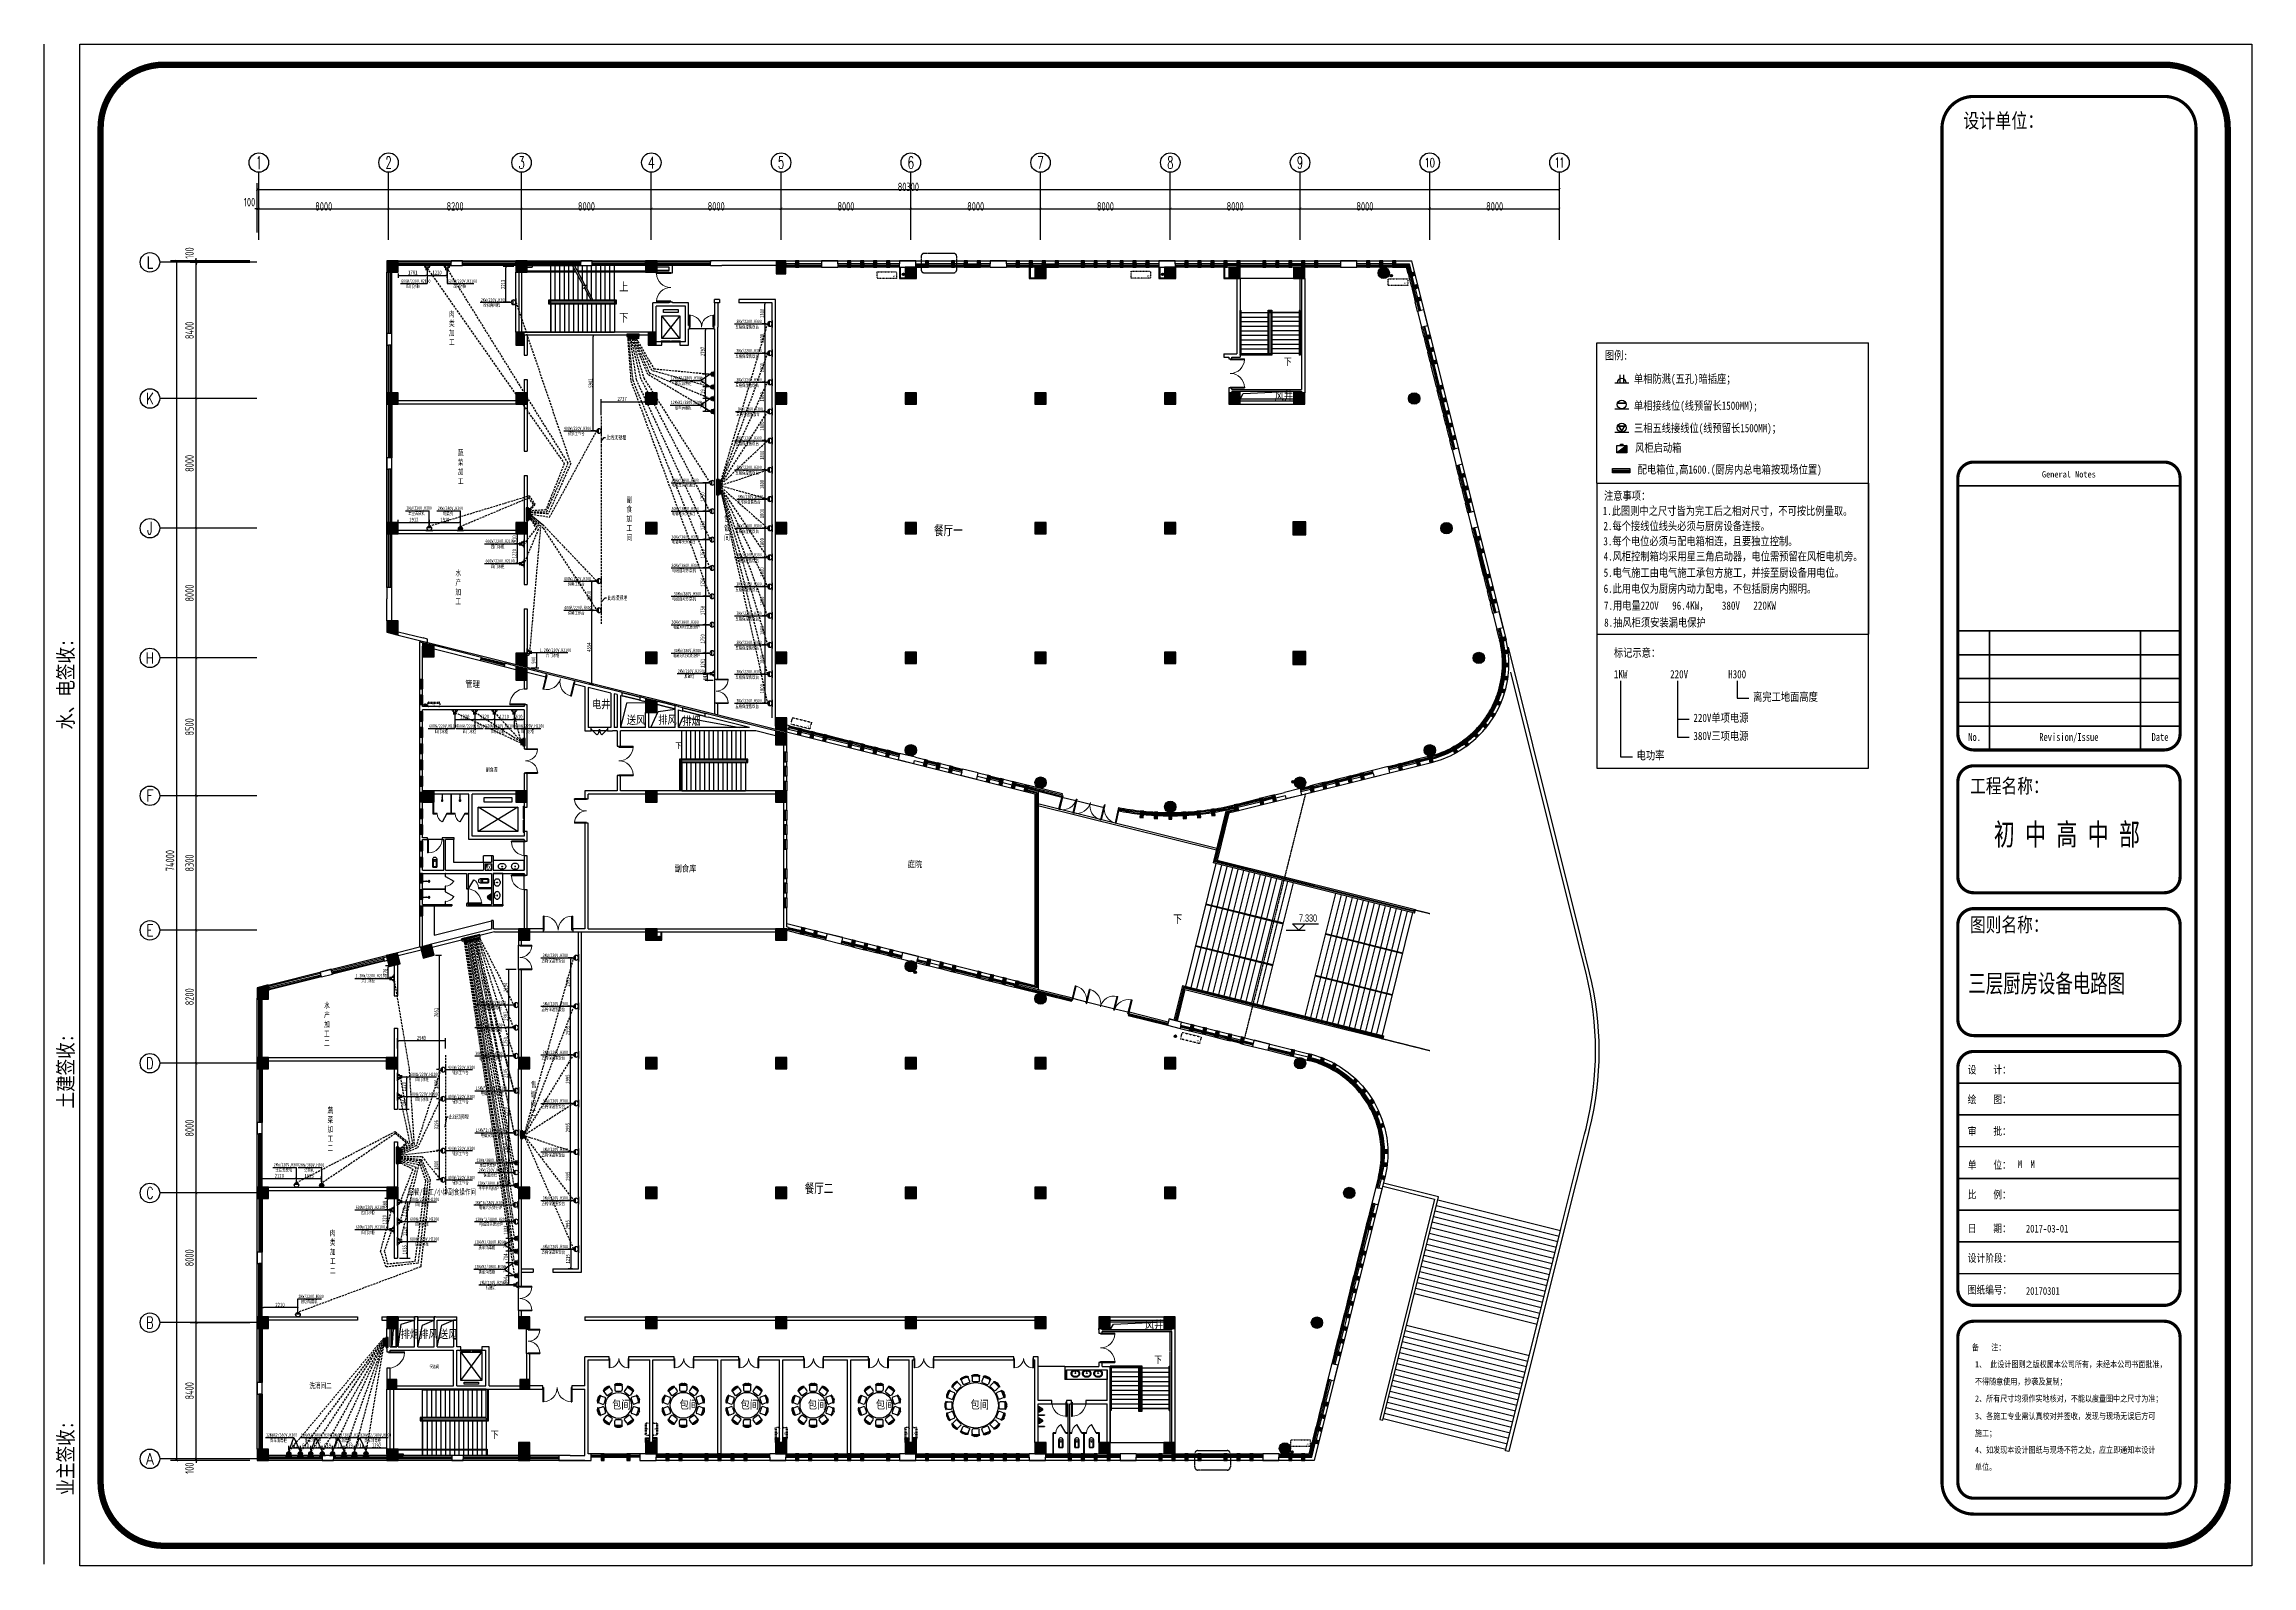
# Model space of a CAD drawing. Header units: inches. Extents: x -584 to 1446124, y -108140 to 99637.
# Drawn here: x 1309996 to 1446124, y 5780 to 99637 of the extents above; entities that cross this region are included whole.
import ezdxf
from ezdxf.enums import TextEntityAlignment as Align

# ---------------------------------------------------------------- set-up
doc = ezdxf.new("R2010")
doc.units = ezdxf.units.IN
doc.header["$MEASUREMENT"] = 0
for name, pattern in [('DASH', [0.35, 0.25, -0.1]), ('DASHED', [0.75, 0.5, -0.25]), ('HIDDEN', [0.375, 0.25, -0.125])]:
    doc.linetypes.add(name, pattern=pattern)
for name, color, linetype in [('0-空调出屋面', 41, 'Continuous'), ('0-雨水', 141, 'Continuous'), ('000外框', 7, 'Continuous'), ('AXIS', 3, 'Continuous'), ('AXIS_TEXT', 7, 'Continuous'), ('COLUMN', 6, 'Continuous'), ('CURTWALL', 4, 'Continuous'), ('DIM_ELEV', 3, 'Continuous'), ('DIM_SYMB', 3, 'Continuous'), ('EVTR', 2, 'Continuous'), ('jj', 251, 'Continuous'), ('j家具', 251, 'Continuous'), ('LATRINE', 6, 'Continuous'), ('LG', 84, 'Continuous'), ('LVTRY', 6, 'Continuous'), ('PUB_HATCH', 8, 'Continuous'), ('PUB_TEXT', 151, 'Continuous'), ('STAIR', 6, 'Continuous'), ('WALL', 7, 'Continuous'), ('WINDOW', 3, 'Continuous'), ('供排水', 4, 'Continuous'), ('外框', 7, 'Continuous'), ('电位', 1, 'Continuous'), ('空调', 205, 'Continuous')]:
    doc.layers.add(name, color=color, linetype=linetype)
doc.styles.add('_TCH_AXIS', font='COMPLEX', dxfattribs={"bigfont": 'GBCBIG'})
doc.styles.add('_TCH_DIM', font='stylu.ttf')
doc.styles.add('_TCH_DIM_T3', font='TSSDENG', dxfattribs={"width": 0.64, "bigfont": 'TSSDCHN'})
doc.styles.add('COMPLEX', font='stylu.ttf')
doc.styles.add('HZ-1', font='MingLiU.ttf', dxfattribs={"width": 0.8})
doc.styles.get("Standard").update_dxf_attribs({"font": '', "width": 0.7, "height": 250})
doc.styles.add('STYLE4', font='', dxfattribs={"width": 0.7, "height": 180})
doc.styles.add('宋体平面', font='', dxfattribs={"width": 0.8})
doc.styles.add('黑体', font='simhei.ttf', dxfattribs={"width": 0.7})
doc.styles.get('Standard').set_extended_font_data('NSimSun')
doc.styles.get('STYLE4').set_extended_font_data('NSimSun')
doc.styles.get('宋体平面').set_extended_font_data('SimSun')
doc.dimstyles.new('_TCH_ARCH&&150', dxfattribs={"dimtxt": 525, "dimasz": 150, "dimexe": 375, "dimexo": 450, "dimgap": 150, "dimtad": 1, "dimdec": 0, "dimzin": 0, "dimdsep": 46, "dimtxsty": '_TCH_DIM_T3', "dimblk": 'ARCHTICK', "dimcen": 0.09, "dimclrt": 7, "dimazin": 2, "dimtfac": 1, "dimtdec": 0, "dimtix": 1, "dimtmove": 2, "dimatfit": 3, "dimfxl": 0, "dimtolj": 1, "dimtzin": 0, "dimarcsym": 0})
doc.dimstyles.new('电路', dxfattribs={"dimscale": 80, "dimtxt": 2.5, "dimasz": 1, "dimexe": 2, "dimexo": 1, "dimtad": 1, "dimdec": 0, "dimtxsty": 'Standard', "dimblk": 'DOT', "dimcen": 1, "dimclrd": 6, "dimclre": 6, "dimclrt": 6, "dimadec": 0, "dimazin": 0, "dimtfac": 1, "dimtdec": 0, "dimtmove": 0, "dimatfit": 3, "dimfxl": 0, "dimarcsym": 0})

# ---------------------------------------------------------------- blocks, each defined once
blk = doc.blocks.new('A$C277054B3')
for p, q in [((158, 0), (-158, 0)), ((230, -360), (-230, -360)), ((-225, -292), (-225, -68)), ((-50, -460), (50, -460)), ((225, -292), (225, -68))]:
    blk.add_line(p, q)
for centre, radius, start, end in [((-158, -68), 67.5, 90, 180), ((158, -68), 67.5, 0, 90), ((-239, -376), 10, 157.33001, 229.27346), ((-230, -380), 20, 90, 157.33001), ((-40, -145), 316, 229.27346, 268.23486), ((0, 2318), 2713, 264.8023, 275.1977), ((-158, -292), 67.5, 180, 270), ((40, -145), 316, 271.76514, 310.72654), ((158, -292), 67.5, 270, 0), ((230, -380), 20, 22.66999, 90), ((239, -376), 10, 310.72654, 22.66999)]:
    blk.add_arc(centre, radius, start, end)
blk = doc.blocks.new('A$C0EE979EF')
blk.add_circle((0, 0), 1400)
for p, rotation in [((-1025, 1025), 225.0000000000002), ((555, 1340), 157.5), ((555, 1340), 157.5), ((-1450, 0), 270), ((-1340, 555), 247.5000000000008), ((-1340, 555), 247.5000000000008), ((-1340, -555), 292.4999999999992), ((-1025, -1025), 314.9999999999998), ((555, -1340), 22.5)]:
    blk.add_blockref('A$C277054B3', p, dxfattribs=dict(rotation=rotation))
for p, xscale, rotation in [((-555, 1340), -0.9999999999999999, 202.5), ((-555, 1340), -0.9999999999999999, 202.5), ((0, 1450), -1, 180), ((1025, 1025), -1, 134.9999999999998), ((1340, 555), -1, 112.4999999999992), ((1450, 0), -1, 90), ((-555, -1340), -1, 337.4999999999999), ((1025, -1025), -1, 45.00000000000025), ((1340, -555), -1, 67.50000000000081)]:
    blk.add_blockref('A$C277054B3', p, dxfattribs=dict(xscale=xscale, rotation=rotation))
blk.add_blockref('A$C277054B3', (0, -1450))
blk = doc.blocks.new('A$C5A554F34')
at = {"layer": 'jj'}
blk.add_blockref('A$C0EE979EF', (0, 0), dxfattribs=at)
blk = doc.blocks.new('$plan$00000283')
for p, q in [((-1262, 462), (-1293, 368)), ((-1111, 603), (-1253, 165)), ((-1188, 149), (-974, 80)), ((-1048, 577), (-834, 508)), ((-917, 870), (-545, 1141)), ((-791, 423), (-888, 123)), ((-873, 819), (-741, 637)), ((-830, 1057), (-749, 1116)), ((-646, 622), (-392, 807)), ((-509, 1083), (-377, 901)), ((-230, 1243), (230, 1243)), ((-225, 1176), (-225, 951)), ((-158, 883), (158, 883)), ((-50, 1343), (50, 1343)), ((225, 1176), (225, 951)), ((509, 1083), (377, 901)), ((392, 807), (646, 622)), ((545, 1141), (917, 870)), ((873, 819), (741, 637)), ((749, 1116), (830, 1057)), ((791, 423), (888, 123)), ((1048, 577), (834, 508)), ((1188, 149), (974, 80)), ((1111, 603), (1253, 165)), ((1262, 462), (1293, 368)), ((-1293, -368), (-1262, -462)), ((-1253, -165), (-1111, -603)), ((-1188, -149), (-974, -80)), ((-1048, -577), (-834, -508)), ((-545, -1141), (-917, -870)), ((-888, -123), (-791, -423)), ((-873, -819), (-741, -637)), ((-749, -1116), (-830, -1057)), ((-392, -807), (-646, -622)), ((-509, -1083), (-377, -901)), ((230, -1243), (-230, -1243)), ((-225, -1176), (-225, -951)), ((158, -883), (-158, -883)), ((-50, -1343), (50, -1343)), ((225, -1176), (225, -951)), ((509, -1083), (377, -901)), ((646, -622), (392, -807)), ((917, -870), (545, -1141)), ((873, -819), (741, -637)), ((830, -1057), (749, -1116)), ((888, -123), (791, -423)), ((1048, -577), (834, -508)), ((1188, -149), (974, -80)), ((1253, -165), (1111, -603)), ((1293, -368), (1262, -462))]:
    blk.add_line(p, q)
blk.add_circle((0, 0), 800)
for centre, radius, start, end in [((-990, 280), 316, 163.76514, 202.72654), ((1365, -443), 2713, 156.8023, 167.1977), ((-1271, 162), 10, 202.72654, 274.66999), ((-1272, 172), 20, 274.66999, 342), ((-965, 355), 316, 121.27346, 160.23486), ((-1167, 213), 67.5, 162, 252), ((-1069, 513), 67.5, 72, 162), ((-1124, 617), 10, 49.33001, 121.27346), ((-1130, 609), 20, 342, 49.33001), ((-953, 144), 67.5, 252, 342), ((-934, 878), 10, 166.72654, 238.66999), ((843, -1161), 2713, 120.8023, 131.1977), ((-636, 808), 316, 127.76514, 166.72654), ((-928, 887), 20, 238.66999, 306), ((-818, 858), 67.5, 126, 216), ((-855, 444), 67.5, 342, 72), ((-572, 855), 316, 85.27346, 124.23486), ((-686, 676), 67.5, 216, 306), ((-564, 1044), 67.5, 36, 126), ((-547, 1159), 10, 13.33001, 85.27346), ((-556, 1157), 20, 306, 13.33001), ((-431, 862), 67.5, 306, 36), ((-239, 1259), 10, 130.72654, 202.66999), ((-230, 1263), 20, 202.66999, 270), ((-40, 1028), 316, 91.76514, 130.72654), ((0, -1435), 2713, 84.8023, 95.1977), ((-158, 1176), 67.5, 90, 180), ((-158, 951), 67.5, 180, 270), ((40, 1028), 316, 49.27346, 88.23486), ((158, 1176), 67.5, 0, 90), ((158, 951), 67.5, 270, 0), ((230, 1263), 20, 270, 337.33001), ((239, 1259), 10, 337.33001, 49.27346), ((431, 862), 67.5, 144, 234), ((564, 1044), 67.5, 54, 144), ((556, 1157), 20, 166.66999, 234), ((547, 1159), 10, 94.72654, 166.66999), ((572, 855), 316, 55.76514, 94.72654), ((-843, -1161), 2713, 48.8023, 59.1977), ((686, 676), 67.5, 234, 324), ((855, 444), 67.5, 108, 198), ((636, 808), 316, 13.27346, 52.23486), ((818, 858), 67.5, 324, 54), ((953, 144), 67.5, 198, 288), ((928, 887), 20, 234, 301.33001), ((934, 878), 10, 301.33001, 13.27346), ((1069, 513), 67.5, 18, 108), ((1130, 609), 20, 130.66999, 198), ((1124, 617), 10, 58.72654, 130.66999), ((965, 355), 316, 19.76514, 58.72654), ((-1365, -443), 2713, 12.8023, 23.1977), ((1167, 213), 67.5, 288, 18), ((1272, 172), 20, 198, 265.33001), ((1271, 162), 10, 265.33001, 337.27346), ((990, 280), 316, 337.27346, 16.23486), ((-990, -280), 316, 157.27346, 196.23486), ((-1271, -162), 10, 85.33001, 157.27346), ((1365, 443), 2713, 192.8023, 203.1977), ((-1272, -172), 20, 18, 85.33001), ((-965, -355), 316, 199.76514, 238.72654), ((-1167, -213), 67.5, 108, 198), ((-1069, -513), 67.5, 198, 288), ((-1124, -617), 10, 238.72654, 310.66999), ((-1130, -609), 20, 310.66999, 18), ((-953, -144), 67.5, 18, 108), ((-934, -878), 10, 121.33001, 193.27346), ((-636, -808), 316, 193.27346, 232.23486), ((843, 1161), 2713, 228.8023, 239.1977), ((-928, -887), 20, 54, 121.33001), ((-818, -858), 67.5, 144, 234), ((-855, -444), 67.5, 288, 18), ((-572, -855), 316, 235.76514, 274.72654), ((-686, -676), 67.5, 54, 144), ((-564, -1044), 67.5, 234, 324), ((-547, -1159), 10, 274.72654, 346.66999), ((-556, -1157), 20, 346.66999, 54), ((-431, -862), 67.5, 324, 54), ((-239, -1259), 10, 157.33001, 229.27346), ((-230, -1263), 20, 90, 157.33001), ((-40, -1028), 316, 229.27346, 268.23486), ((0, 1435), 2713, 264.8023, 275.1977), ((-158, -951), 67.5, 90, 180), ((-158, -1176), 67.5, 180, 270), ((40, -1028), 316, 271.76514, 310.72654), ((158, -951), 67.5, 0, 90), ((158, -1176), 67.5, 270, 0), ((230, -1263), 20, 22.66999, 90), ((239, -1259), 10, 310.72654, 22.66999), ((431, -862), 67.5, 126, 216), ((564, -1044), 67.5, 216, 306), ((556, -1157), 20, 126, 193.33001), ((547, -1159), 10, 193.33001, 265.27346), ((-843, 1161), 2713, 300.8023, 311.1977), ((572, -855), 316, 265.27346, 304.23486), ((686, -676), 67.5, 36, 126), ((855, -444), 67.5, 162, 252), ((636, -808), 316, 307.76514, 346.72654), ((818, -858), 67.5, 306, 36), ((953, -144), 67.5, 72, 162), ((928, -887), 20, 58.66999, 126), ((934, -878), 10, 346.72654, 58.66999), ((1069, -513), 67.5, 252, 342), ((1130, -609), 20, 162, 229.33001), ((1124, -617), 10, 229.33001, 301.27346), ((-1365, 443), 2713, 336.8023, 347.1977), ((965, -355), 316, 301.27346, 340.23486), ((1167, -213), 67.5, 342, 72), ((1272, -172), 20, 94.66999, 162), ((1271, -162), 10, 22.72654, 94.66999), ((990, -280), 316, 343.76514, 22.72654)]:
    blk.add_arc(centre, radius, start, end)
blk = doc.blocks.new('vhjkghkghkl')
at = {"layer": '空调', "linetype": 'DASH', "ltscale": 0.3}
blk.add_lwpolyline([(134071, 540199), (134071, 539779), (132871, 539779), (132871, 540199), (134071, 540199)], close=True, dxfattribs=at)
at = {"layer": '空调', "linetype": 'DASH', "ltscale": 0.3, "style": 'HZ-1'}
blk.add_text('AC', height=100, dxfattribs=at).set_placement((133846, 539867))
blk = doc.blocks.new('fgjhgjghkgk')
at = {"layer": '空调', "linetype": 'DASH', "ltscale": 0.3}
for p, q in [((124108, 467971), (124108, 468601)), ((124168, 468661), (124320, 468661)), ((124320, 468661), (124320, 467911)), ((124380, 468601), (124380, 467971)), ((124320, 467911), (124168, 467911))]:
    blk.add_line(p, q, dxfattribs=at)
for centre, start, end in [((124168, 468601), 90, 180), ((124320, 468601), 0, 90), ((124168, 467971), 180, 270), ((124320, 467971), 270, 0)]:
    blk.add_arc(centre, 60, start, end, dxfattribs=at)
at = {"layer": '空调', "linetype": 'DASH', "ltscale": 0.3, "style": 'HZ-1', "text_generation_flag": 4}
blk.add_text('AC', height=100, rotation=270, dxfattribs=at).set_placement((124287, 468364))
blk = doc.blocks.new('_ArchTick')
at = {"color": 0, "linetype": 'ByBlock', "const_width": 0.15}
blk.add_lwpolyline([(-0.5, -0.5), (0.5, 0.5)], dxfattribs=at)
blk = doc.blocks.new('*D61')
at = {"layer": 'AXIS', "color": 0, "lineweight": -2, "transparency": 16777216}
for p, q in [((1322670, 12379), (1318995, 12379)), ((1322670, 12279), (1318995, 12279)), ((1319370, 12379), (1319370, 12529)), ((1319370, 12279), (1319370, 12379)), ((1319370, 12279), (1319370, 12129))]:
    blk.add_line(p, q, dxfattribs=at)
at = {"layer": 'Defpoints', "color": 0, "transparency": 16777216}
for p in [(1319370, 12379), (1323120, 12379), (1323120, 12279)]:
    blk.add_point(p, dxfattribs=at)
at = {"layer": 'AXIS', "color": 0, "lineweight": -2, "transparency": 16777216, "xscale": 150, "yscale": 150, "zscale": 150}
for p, rotation in [((1319370, 12379), 270), ((1319370, 12279), 90)]:
    blk.add_blockref('_ArchTick', p, dxfattribs=dict(at, rotation=rotation))
at = {"layer": 'AXIS', "color": 7, "transparency": 16777216, "insert": (1318957, 11806), "char_height": 525, "attachment_point": 5, "rotation": 90, "style": '_TCH_DIM_T3'}
blk.add_mtext('\\A1;100', dxfattribs=at)
blk = doc.blocks.new('*D62')
at = {"layer": 'AXIS', "color": 0, "lineweight": -2, "transparency": 16777216}
for p, q in [((1322670, 20779), (1318995, 20779)), ((1319370, 12379), (1319370, 20779)), ((1322670, 12379), (1318995, 12379))]:
    blk.add_line(p, q, dxfattribs=at)
at = {"layer": 'Defpoints', "color": 0, "transparency": 16777216}
for p in [(1319370, 20779), (1323120, 20779), (1323120, 12379)]:
    blk.add_point(p, dxfattribs=at)
at = {"layer": 'AXIS', "color": 0, "lineweight": -2, "transparency": 16777216, "xscale": 150, "yscale": 150, "zscale": 150}
for p, rotation in [((1319370, 20779), 90), ((1319370, 12379), 270)]:
    blk.add_blockref('_ArchTick', p, dxfattribs=dict(at, rotation=rotation))
at = {"layer": 'AXIS', "color": 7, "transparency": 16777216, "insert": (1318957, 16579), "char_height": 525, "attachment_point": 5, "rotation": 90, "style": '_TCH_DIM_T3'}
blk.add_mtext('\\A1;8400', dxfattribs=at)
blk = doc.blocks.new('*D63')
at = {"layer": 'AXIS', "color": 0, "lineweight": -2, "transparency": 16777216}
for p, q in [((1322670, 28779), (1318995, 28779)), ((1319370, 20779), (1319370, 28779)), ((1322670, 20779), (1318995, 20779))]:
    blk.add_line(p, q, dxfattribs=at)
at = {"layer": 'Defpoints', "color": 0, "transparency": 16777216}
for p in [(1319370, 28779), (1323120, 28779), (1323120, 20779)]:
    blk.add_point(p, dxfattribs=at)
at = {"layer": 'AXIS', "color": 0, "lineweight": -2, "transparency": 16777216, "xscale": 150, "yscale": 150, "zscale": 150}
for p, rotation in [((1319370, 28779), 90), ((1319370, 20779), 270)]:
    blk.add_blockref('_ArchTick', p, dxfattribs=dict(at, rotation=rotation))
at = {"layer": 'AXIS', "color": 7, "transparency": 16777216, "insert": (1318957, 24779), "char_height": 525, "attachment_point": 5, "rotation": 90, "style": '_TCH_DIM_T3'}
blk.add_mtext('\\A1;8000', dxfattribs=at)
blk = doc.blocks.new('*D64')
at = {"layer": 'AXIS', "color": 0, "lineweight": -2, "transparency": 16777216}
for p, q in [((1322670, 36779), (1318995, 36779)), ((1319370, 28779), (1319370, 36779)), ((1322670, 28779), (1318995, 28779))]:
    blk.add_line(p, q, dxfattribs=at)
at = {"layer": 'Defpoints', "color": 0, "transparency": 16777216}
for p in [(1319370, 36779), (1323120, 36779), (1323120, 28779)]:
    blk.add_point(p, dxfattribs=at)
at = {"layer": 'AXIS', "color": 0, "lineweight": -2, "transparency": 16777216, "xscale": 150, "yscale": 150, "zscale": 150}
for p, rotation in [((1319370, 36779), 90), ((1319370, 28779), 270)]:
    blk.add_blockref('_ArchTick', p, dxfattribs=dict(at, rotation=rotation))
at = {"layer": 'AXIS', "color": 7, "transparency": 16777216, "insert": (1318957, 32779), "char_height": 525, "attachment_point": 5, "rotation": 90, "style": '_TCH_DIM_T3'}
blk.add_mtext('\\A1;8000', dxfattribs=at)
blk = doc.blocks.new('*D65')
at = {"layer": 'AXIS', "color": 0, "lineweight": -2, "transparency": 16777216}
for p, q in [((1322670, 44979), (1318995, 44979)), ((1319370, 36779), (1319370, 44979)), ((1322670, 36779), (1318995, 36779))]:
    blk.add_line(p, q, dxfattribs=at)
at = {"layer": 'Defpoints', "color": 0, "transparency": 16777216}
for p in [(1319370, 44979), (1323120, 44979), (1323120, 36779)]:
    blk.add_point(p, dxfattribs=at)
at = {"layer": 'AXIS', "color": 0, "lineweight": -2, "transparency": 16777216, "xscale": 150, "yscale": 150, "zscale": 150}
for p, rotation in [((1319370, 44979), 90), ((1319370, 36779), 270)]:
    blk.add_blockref('_ArchTick', p, dxfattribs=dict(at, rotation=rotation))
at = {"layer": 'AXIS', "color": 7, "transparency": 16777216, "insert": (1318957, 40879), "char_height": 525, "attachment_point": 5, "rotation": 90, "style": '_TCH_DIM_T3'}
blk.add_mtext('\\A1;8200', dxfattribs=at)
blk = doc.blocks.new('*D66')
at = {"layer": 'AXIS', "color": 0, "lineweight": -2, "transparency": 16777216}
for p, q in [((1322670, 53279), (1318995, 53279)), ((1319370, 44979), (1319370, 53279)), ((1322670, 44979), (1318995, 44979))]:
    blk.add_line(p, q, dxfattribs=at)
at = {"layer": 'Defpoints', "color": 0, "transparency": 16777216}
for p in [(1319370, 53279), (1323120, 53279), (1323120, 44979)]:
    blk.add_point(p, dxfattribs=at)
at = {"layer": 'AXIS', "color": 0, "lineweight": -2, "transparency": 16777216, "xscale": 150, "yscale": 150, "zscale": 150}
for p, rotation in [((1319370, 53279), 90), ((1319370, 44979), 270)]:
    blk.add_blockref('_ArchTick', p, dxfattribs=dict(at, rotation=rotation))
at = {"layer": 'AXIS', "color": 7, "transparency": 16777216, "insert": (1318957, 49129), "char_height": 525, "attachment_point": 5, "rotation": 90, "style": '_TCH_DIM_T3'}
blk.add_mtext('\\A1;8300', dxfattribs=at)
blk = doc.blocks.new('*D67')
at = {"layer": 'AXIS', "color": 0, "lineweight": -2, "transparency": 16777216}
for p, q in [((1322670, 61779), (1318995, 61779)), ((1319370, 53279), (1319370, 61779)), ((1322670, 53279), (1318995, 53279))]:
    blk.add_line(p, q, dxfattribs=at)
at = {"layer": 'Defpoints', "color": 0, "transparency": 16777216}
for p in [(1319370, 61779), (1323120, 61779), (1323120, 53279)]:
    blk.add_point(p, dxfattribs=at)
at = {"layer": 'AXIS', "color": 0, "lineweight": -2, "transparency": 16777216, "xscale": 150, "yscale": 150, "zscale": 150}
for p, rotation in [((1319370, 61779), 90), ((1319370, 53279), 270)]:
    blk.add_blockref('_ArchTick', p, dxfattribs=dict(at, rotation=rotation))
at = {"layer": 'AXIS', "color": 7, "transparency": 16777216, "insert": (1318957, 57529), "char_height": 525, "attachment_point": 5, "rotation": 90, "style": '_TCH_DIM_T3'}
blk.add_mtext('\\A1;8500', dxfattribs=at)
blk = doc.blocks.new('*D68')
at = {"layer": 'AXIS', "color": 0, "lineweight": -2, "transparency": 16777216}
for p, q in [((1322670, 69779), (1318995, 69779)), ((1319370, 61779), (1319370, 69779)), ((1322670, 61779), (1318995, 61779))]:
    blk.add_line(p, q, dxfattribs=at)
at = {"layer": 'Defpoints', "color": 0, "transparency": 16777216}
for p in [(1319370, 69779), (1323120, 69779), (1323120, 61779)]:
    blk.add_point(p, dxfattribs=at)
at = {"layer": 'AXIS', "color": 0, "lineweight": -2, "transparency": 16777216, "xscale": 150, "yscale": 150, "zscale": 150}
for p, rotation in [((1319370, 69779), 90), ((1319370, 61779), 270)]:
    blk.add_blockref('_ArchTick', p, dxfattribs=dict(at, rotation=rotation))
at = {"layer": 'AXIS', "color": 7, "transparency": 16777216, "insert": (1318957, 65779), "char_height": 525, "attachment_point": 5, "rotation": 90, "style": '_TCH_DIM_T3'}
blk.add_mtext('\\A1;8000', dxfattribs=at)
blk = doc.blocks.new('*D69')
at = {"layer": 'AXIS', "color": 0, "lineweight": -2, "transparency": 16777216}
for p, q in [((1322670, 77779), (1318995, 77779)), ((1319370, 69779), (1319370, 77779)), ((1322670, 69779), (1318995, 69779))]:
    blk.add_line(p, q, dxfattribs=at)
at = {"layer": 'Defpoints', "color": 0, "transparency": 16777216}
for p in [(1319370, 77779), (1323120, 77779), (1323120, 69779)]:
    blk.add_point(p, dxfattribs=at)
at = {"layer": 'AXIS', "color": 0, "lineweight": -2, "transparency": 16777216, "xscale": 150, "yscale": 150, "zscale": 150}
for p, rotation in [((1319370, 77779), 90), ((1319370, 69779), 270)]:
    blk.add_blockref('_ArchTick', p, dxfattribs=dict(at, rotation=rotation))
at = {"layer": 'AXIS', "color": 7, "transparency": 16777216, "insert": (1318957, 73779), "char_height": 525, "attachment_point": 5, "rotation": 90, "style": '_TCH_DIM_T3'}
blk.add_mtext('\\A1;8000', dxfattribs=at)
blk = doc.blocks.new('*D70')
at = {"layer": 'AXIS', "color": 0, "lineweight": -2, "transparency": 16777216}
for p, q in [((1322670, 86179), (1318995, 86179)), ((1319370, 77779), (1319370, 86179)), ((1322670, 77779), (1318995, 77779))]:
    blk.add_line(p, q, dxfattribs=at)
at = {"layer": 'Defpoints', "color": 0, "transparency": 16777216}
for p in [(1319370, 86179), (1323120, 86179), (1323120, 77779)]:
    blk.add_point(p, dxfattribs=at)
at = {"layer": 'AXIS', "color": 0, "lineweight": -2, "transparency": 16777216, "xscale": 150, "yscale": 150, "zscale": 150}
for p, rotation in [((1319370, 86179), 90), ((1319370, 77779), 270)]:
    blk.add_blockref('_ArchTick', p, dxfattribs=dict(at, rotation=rotation))
at = {"layer": 'AXIS', "color": 7, "transparency": 16777216, "insert": (1318957, 81979), "char_height": 525, "attachment_point": 5, "rotation": 90, "style": '_TCH_DIM_T3'}
blk.add_mtext('\\A1;8400', dxfattribs=at)
blk = doc.blocks.new('*D71')
at = {"layer": 'AXIS', "color": 0, "lineweight": -2, "transparency": 16777216}
for p, q in [((1322670, 86279), (1318995, 86279)), ((1322670, 86179), (1318995, 86179)), ((1319370, 86279), (1319370, 86429)), ((1319370, 86179), (1319370, 86279)), ((1319370, 86179), (1319370, 86029))]:
    blk.add_line(p, q, dxfattribs=at)
at = {"layer": 'Defpoints', "color": 0, "transparency": 16777216}
for p in [(1319370, 86279), (1323120, 86279), (1323120, 86179)]:
    blk.add_point(p, dxfattribs=at)
at = {"layer": 'AXIS', "color": 0, "lineweight": -2, "transparency": 16777216, "xscale": 150, "yscale": 150, "zscale": 150}
for p, rotation in [((1319370, 86279), 270), ((1319370, 86179), 90)]:
    blk.add_blockref('_ArchTick', p, dxfattribs=dict(at, rotation=rotation))
at = {"layer": 'AXIS', "color": 7, "transparency": 16777216, "insert": (1318957, 86753), "char_height": 525, "attachment_point": 5, "rotation": 90, "style": '_TCH_DIM_T3'}
blk.add_mtext('\\A1;100', dxfattribs=at)
blk = doc.blocks.new('*D72')
at = {"layer": 'AXIS', "color": 0, "lineweight": -2, "transparency": 16777216}
for p, q in [((1322670, 86279), (1317795, 86279)), ((1318170, 12279), (1318170, 86279)), ((1322670, 12279), (1317795, 12279))]:
    blk.add_line(p, q, dxfattribs=at)
at = {"layer": 'Defpoints', "color": 0, "transparency": 16777216}
for p in [(1318170, 86279), (1323120, 86279), (1323120, 12279)]:
    blk.add_point(p, dxfattribs=at)
at = {"layer": 'AXIS', "color": 0, "lineweight": -2, "transparency": 16777216, "xscale": 150, "yscale": 150, "zscale": 150}
for p, rotation in [((1318170, 86279), 90), ((1318170, 12279), 270)]:
    blk.add_blockref('_ArchTick', p, dxfattribs=dict(at, rotation=rotation))
at = {"layer": 'AXIS', "color": 7, "transparency": 16777216, "insert": (1317757, 49279), "char_height": 525, "attachment_point": 5, "rotation": 90, "style": '_TCH_DIM_T3'}
blk.add_mtext('\\A1;74000', dxfattribs=at)
blk = doc.blocks.new('*D73')
at = {"layer": 'AXIS', "color": 0, "lineweight": -2, "transparency": 16777216}
for p, q in [((1323134, 88026), (1323134, 89856)), ((1323234, 88026), (1323234, 89856)), ((1323134, 89481), (1322984, 89481)), ((1323134, 89481), (1323234, 89481)), ((1323234, 89481), (1323384, 89481))]:
    blk.add_line(p, q, dxfattribs=at)
at = {"layer": 'Defpoints', "color": 0, "transparency": 16777216}
for p in [(1323234, 89481), (1323134, 87576), (1323234, 87576)]:
    blk.add_point(p, dxfattribs=at)
at = {"layer": 'AXIS', "color": 0, "lineweight": -2, "transparency": 16777216, "xscale": 150, "yscale": 150, "zscale": 150}
blk.add_blockref('_ArchTick', (1323134, 89481), dxfattribs=at)
at = {"layer": 'AXIS', "color": 0, "lineweight": -2, "transparency": 16777216, "xscale": 150, "yscale": 150, "zscale": 150, "rotation": 180}
blk.add_blockref('_ArchTick', (1323234, 89481), dxfattribs=at)
at = {"layer": 'AXIS', "color": 7, "transparency": 16777216, "insert": (1322661, 89894), "char_height": 525, "attachment_point": 5, "style": '_TCH_DIM_T3'}
blk.add_mtext('\\A1;100', dxfattribs=at)
blk = doc.blocks.new('*D74')
at = {"layer": 'AXIS', "color": 0, "lineweight": -2, "transparency": 16777216}
for p, q in [((1323234, 88026), (1323234, 89856)), ((1331234, 88026), (1331234, 89856)), ((1323234, 89481), (1331234, 89481))]:
    blk.add_line(p, q, dxfattribs=at)
at = {"layer": 'Defpoints', "color": 0, "transparency": 16777216}
for p in [(1331234, 89481), (1323234, 87576), (1331234, 87576)]:
    blk.add_point(p, dxfattribs=at)
at = {"layer": 'AXIS', "color": 0, "lineweight": -2, "transparency": 16777216, "xscale": 150, "yscale": 150, "zscale": 150, "rotation": 180}
blk.add_blockref('_ArchTick', (1323234, 89481), dxfattribs=at)
at = {"layer": 'AXIS', "color": 0, "lineweight": -2, "transparency": 16777216, "xscale": 150, "yscale": 150, "zscale": 150}
blk.add_blockref('_ArchTick', (1331234, 89481), dxfattribs=at)
at = {"layer": 'AXIS', "color": 7, "transparency": 16777216, "insert": (1327234, 89631), "char_height": 525, "attachment_point": 5, "style": '_TCH_DIM_T3'}
blk.add_mtext('\\A1;8000', dxfattribs=at)
blk = doc.blocks.new('*D75')
at = {"layer": 'AXIS', "color": 0, "lineweight": -2, "transparency": 16777216}
for p, q in [((1331234, 88026), (1331234, 89856)), ((1339434, 88026), (1339434, 89856)), ((1331234, 89481), (1339434, 89481))]:
    blk.add_line(p, q, dxfattribs=at)
at = {"layer": 'Defpoints', "color": 0, "transparency": 16777216}
for p in [(1339434, 89481), (1331234, 87576), (1339434, 87576)]:
    blk.add_point(p, dxfattribs=at)
at = {"layer": 'AXIS', "color": 0, "lineweight": -2, "transparency": 16777216, "xscale": 150, "yscale": 150, "zscale": 150, "rotation": 180}
blk.add_blockref('_ArchTick', (1331234, 89481), dxfattribs=at)
at = {"layer": 'AXIS', "color": 0, "lineweight": -2, "transparency": 16777216, "xscale": 150, "yscale": 150, "zscale": 150}
blk.add_blockref('_ArchTick', (1339434, 89481), dxfattribs=at)
at = {"layer": 'AXIS', "color": 7, "transparency": 16777216, "insert": (1335334, 89631), "char_height": 525, "attachment_point": 5, "style": '_TCH_DIM_T3'}
blk.add_mtext('\\A1;8200', dxfattribs=at)
blk = doc.blocks.new('*D76')
at = {"layer": 'AXIS', "color": 0, "lineweight": -2, "transparency": 16777216}
for p, q in [((1339434, 88026), (1339434, 89856)), ((1347434, 88026), (1347434, 89856)), ((1339434, 89481), (1347434, 89481))]:
    blk.add_line(p, q, dxfattribs=at)
at = {"layer": 'Defpoints', "color": 0, "transparency": 16777216}
for p in [(1347434, 89481), (1339434, 87576), (1347434, 87576)]:
    blk.add_point(p, dxfattribs=at)
at = {"layer": 'AXIS', "color": 0, "lineweight": -2, "transparency": 16777216, "xscale": 150, "yscale": 150, "zscale": 150, "rotation": 180}
blk.add_blockref('_ArchTick', (1339434, 89481), dxfattribs=at)
at = {"layer": 'AXIS', "color": 0, "lineweight": -2, "transparency": 16777216, "xscale": 150, "yscale": 150, "zscale": 150}
blk.add_blockref('_ArchTick', (1347434, 89481), dxfattribs=at)
at = {"layer": 'AXIS', "color": 7, "transparency": 16777216, "insert": (1343434, 89631), "char_height": 525, "attachment_point": 5, "style": '_TCH_DIM_T3'}
blk.add_mtext('\\A1;8000', dxfattribs=at)
blk = doc.blocks.new('*D77')
at = {"layer": 'AXIS', "color": 0, "lineweight": -2, "transparency": 16777216}
for p, q in [((1347434, 88026), (1347434, 89856)), ((1355434, 88026), (1355434, 89856)), ((1347434, 89481), (1355434, 89481))]:
    blk.add_line(p, q, dxfattribs=at)
at = {"layer": 'Defpoints', "color": 0, "transparency": 16777216}
for p in [(1355434, 89481), (1347434, 87576), (1355434, 87576)]:
    blk.add_point(p, dxfattribs=at)
at = {"layer": 'AXIS', "color": 0, "lineweight": -2, "transparency": 16777216, "xscale": 150, "yscale": 150, "zscale": 150, "rotation": 180}
blk.add_blockref('_ArchTick', (1347434, 89481), dxfattribs=at)
at = {"layer": 'AXIS', "color": 0, "lineweight": -2, "transparency": 16777216, "xscale": 150, "yscale": 150, "zscale": 150}
blk.add_blockref('_ArchTick', (1355434, 89481), dxfattribs=at)
at = {"layer": 'AXIS', "color": 7, "transparency": 16777216, "insert": (1351434, 89631), "char_height": 525, "attachment_point": 5, "style": '_TCH_DIM_T3'}
blk.add_mtext('\\A1;8000', dxfattribs=at)
blk = doc.blocks.new('*D78')
at = {"layer": 'AXIS', "color": 0, "lineweight": -2, "transparency": 16777216}
for p, q in [((1355434, 88026), (1355434, 89856)), ((1363434, 88026), (1363434, 89856)), ((1355434, 89481), (1363434, 89481))]:
    blk.add_line(p, q, dxfattribs=at)
at = {"layer": 'Defpoints', "color": 0, "transparency": 16777216}
for p in [(1363434, 89481), (1355434, 87576), (1363434, 87576)]:
    blk.add_point(p, dxfattribs=at)
at = {"layer": 'AXIS', "color": 0, "lineweight": -2, "transparency": 16777216, "xscale": 150, "yscale": 150, "zscale": 150, "rotation": 180}
blk.add_blockref('_ArchTick', (1355434, 89481), dxfattribs=at)
at = {"layer": 'AXIS', "color": 0, "lineweight": -2, "transparency": 16777216, "xscale": 150, "yscale": 150, "zscale": 150}
blk.add_blockref('_ArchTick', (1363434, 89481), dxfattribs=at)
at = {"layer": 'AXIS', "color": 7, "transparency": 16777216, "insert": (1359434, 89631), "char_height": 525, "attachment_point": 5, "style": '_TCH_DIM_T3'}
blk.add_mtext('\\A1;8000', dxfattribs=at)
blk = doc.blocks.new('*D79')
at = {"layer": 'AXIS', "color": 0, "lineweight": -2, "transparency": 16777216}
for p, q in [((1363434, 88026), (1363434, 89856)), ((1371434, 88026), (1371434, 89856)), ((1363434, 89481), (1371434, 89481))]:
    blk.add_line(p, q, dxfattribs=at)
at = {"layer": 'Defpoints', "color": 0, "transparency": 16777216}
for p in [(1371434, 89481), (1363434, 87576), (1371434, 87576)]:
    blk.add_point(p, dxfattribs=at)
at = {"layer": 'AXIS', "color": 0, "lineweight": -2, "transparency": 16777216, "xscale": 150, "yscale": 150, "zscale": 150, "rotation": 180}
blk.add_blockref('_ArchTick', (1363434, 89481), dxfattribs=at)
at = {"layer": 'AXIS', "color": 0, "lineweight": -2, "transparency": 16777216, "xscale": 150, "yscale": 150, "zscale": 150}
blk.add_blockref('_ArchTick', (1371434, 89481), dxfattribs=at)
at = {"layer": 'AXIS', "color": 7, "transparency": 16777216, "insert": (1367434, 89631), "char_height": 525, "attachment_point": 5, "style": '_TCH_DIM_T3'}
blk.add_mtext('\\A1;8000', dxfattribs=at)
blk = doc.blocks.new('*D80')
at = {"layer": 'AXIS', "color": 0, "lineweight": -2, "transparency": 16777216}
for p, q in [((1371434, 88026), (1371434, 89856)), ((1379434, 88026), (1379434, 89856)), ((1371434, 89481), (1379434, 89481))]:
    blk.add_line(p, q, dxfattribs=at)
at = {"layer": 'Defpoints', "color": 0, "transparency": 16777216}
for p in [(1379434, 89481), (1371434, 87576), (1379434, 87576)]:
    blk.add_point(p, dxfattribs=at)
at = {"layer": 'AXIS', "color": 0, "lineweight": -2, "transparency": 16777216, "xscale": 150, "yscale": 150, "zscale": 150, "rotation": 180}
blk.add_blockref('_ArchTick', (1371434, 89481), dxfattribs=at)
at = {"layer": 'AXIS', "color": 0, "lineweight": -2, "transparency": 16777216, "xscale": 150, "yscale": 150, "zscale": 150}
blk.add_blockref('_ArchTick', (1379434, 89481), dxfattribs=at)
at = {"layer": 'AXIS', "color": 7, "transparency": 16777216, "insert": (1375434, 89631), "char_height": 525, "attachment_point": 5, "style": '_TCH_DIM_T3'}
blk.add_mtext('\\A1;8000', dxfattribs=at)
blk = doc.blocks.new('*D81')
at = {"layer": 'AXIS', "color": 0, "lineweight": -2, "transparency": 16777216}
for p, q in [((1379434, 88026), (1379434, 89856)), ((1387434, 88026), (1387434, 89856)), ((1379434, 89481), (1387434, 89481))]:
    blk.add_line(p, q, dxfattribs=at)
at = {"layer": 'Defpoints', "color": 0, "transparency": 16777216}
for p in [(1387434, 89481), (1379434, 87576), (1387434, 87576)]:
    blk.add_point(p, dxfattribs=at)
at = {"layer": 'AXIS', "color": 0, "lineweight": -2, "transparency": 16777216, "xscale": 150, "yscale": 150, "zscale": 150, "rotation": 180}
blk.add_blockref('_ArchTick', (1379434, 89481), dxfattribs=at)
at = {"layer": 'AXIS', "color": 0, "lineweight": -2, "transparency": 16777216, "xscale": 150, "yscale": 150, "zscale": 150}
blk.add_blockref('_ArchTick', (1387434, 89481), dxfattribs=at)
at = {"layer": 'AXIS', "color": 7, "transparency": 16777216, "insert": (1383434, 89631), "char_height": 525, "attachment_point": 5, "style": '_TCH_DIM_T3'}
blk.add_mtext('\\A1;8000', dxfattribs=at)
blk = doc.blocks.new('*D82')
at = {"layer": 'AXIS', "color": 0, "lineweight": -2, "transparency": 16777216}
for p, q in [((1387434, 88026), (1387434, 89856)), ((1395434, 88026), (1395434, 89856)), ((1387434, 89481), (1395434, 89481))]:
    blk.add_line(p, q, dxfattribs=at)
at = {"layer": 'Defpoints', "color": 0, "transparency": 16777216}
for p in [(1395434, 89481), (1387434, 87576), (1395434, 87576)]:
    blk.add_point(p, dxfattribs=at)
at = {"layer": 'AXIS', "color": 0, "lineweight": -2, "transparency": 16777216, "xscale": 150, "yscale": 150, "zscale": 150, "rotation": 180}
blk.add_blockref('_ArchTick', (1387434, 89481), dxfattribs=at)
at = {"layer": 'AXIS', "color": 0, "lineweight": -2, "transparency": 16777216, "xscale": 150, "yscale": 150, "zscale": 150}
blk.add_blockref('_ArchTick', (1395434, 89481), dxfattribs=at)
at = {"layer": 'AXIS', "color": 7, "transparency": 16777216, "insert": (1391434, 89631), "char_height": 525, "attachment_point": 5, "style": '_TCH_DIM_T3'}
blk.add_mtext('\\A1;8000', dxfattribs=at)
blk = doc.blocks.new('*D83')
at = {"layer": 'AXIS', "color": 0, "lineweight": -2, "transparency": 16777216}
for p, q in [((1395434, 88026), (1395434, 89856)), ((1403434, 88026), (1403434, 89856)), ((1395434, 89481), (1403434, 89481))]:
    blk.add_line(p, q, dxfattribs=at)
at = {"layer": 'Defpoints', "color": 0, "transparency": 16777216}
for p in [(1403434, 89481), (1395434, 87576), (1403434, 87576)]:
    blk.add_point(p, dxfattribs=at)
at = {"layer": 'AXIS', "color": 0, "lineweight": -2, "transparency": 16777216, "xscale": 150, "yscale": 150, "zscale": 150, "rotation": 180}
blk.add_blockref('_ArchTick', (1395434, 89481), dxfattribs=at)
at = {"layer": 'AXIS', "color": 0, "lineweight": -2, "transparency": 16777216, "xscale": 150, "yscale": 150, "zscale": 150}
blk.add_blockref('_ArchTick', (1403434, 89481), dxfattribs=at)
at = {"layer": 'AXIS', "color": 7, "transparency": 16777216, "insert": (1399434, 89631), "char_height": 525, "attachment_point": 5, "style": '_TCH_DIM_T3'}
blk.add_mtext('\\A1;8000', dxfattribs=at)
blk = doc.blocks.new('*D84')
at = {"layer": 'AXIS', "color": 0, "lineweight": -2, "transparency": 16777216}
for p, q in [((1323134, 88026), (1323134, 91056)), ((1323134, 90681), (1403434, 90681)), ((1403434, 88026), (1403434, 91056))]:
    blk.add_line(p, q, dxfattribs=at)
at = {"layer": 'Defpoints', "color": 0, "transparency": 16777216}
for p in [(1403434, 90681), (1323134, 87576), (1403434, 87576)]:
    blk.add_point(p, dxfattribs=at)
at = {"layer": 'AXIS', "color": 0, "lineweight": -2, "transparency": 16777216, "xscale": 150, "yscale": 150, "zscale": 150, "rotation": 180}
blk.add_blockref('_ArchTick', (1323134, 90681), dxfattribs=at)
at = {"layer": 'AXIS', "color": 0, "lineweight": -2, "transparency": 16777216, "xscale": 150, "yscale": 150, "zscale": 150}
blk.add_blockref('_ArchTick', (1403434, 90681), dxfattribs=at)
at = {"layer": 'AXIS', "color": 7, "transparency": 16777216, "insert": (1363284, 90831), "char_height": 525, "attachment_point": 5, "style": '_TCH_DIM_T3'}
blk.add_mtext('\\A1;80300', dxfattribs=at)
blk = doc.blocks.new('_FZH')
at = {"layer": 'WALL'}
blk.add_lwpolyline([(-0.5, -0.5), (0.5, -0.5), (0.5, 0.5), (-0.5, 0.5)], close=True, dxfattribs=at)
blk.add_solid([(-0.5, -0.5), (0.5, -0.5), (-0.5, 0.5), (0.5, 0.5)], dxfattribs=at)
blk = doc.blocks.new('$DorLib2D$00000002')
for p, q in [((-0.5, 0), (-0.5, 0.4875)), ((-0.475, 0.4875), (-0.5, 0.4875)), ((-0.475, 0), (-0.475, 0.4875)), ((0.475, 0), (0.475, 0.4875)), ((0.475, 0.4875), (0.5, 0.4875)), ((0.5, 0), (0.5, 0.4875)), ((-0.5, 0), (-0.475, 0)), ((0.5, 0), (0.475, 0))]:
    blk.add_line(p, q)
at = {"lineweight": 13}
for centre, start, end in [((-0.4875, 0), 0, 88.530716), ((0.4875, 0), 91.469284, 180)]:
    blk.add_arc(centre, 0.4875, start, end, dxfattribs=at)
blk = doc.blocks.new('$DORLIB2D$00000127')
at = {"color": 0}
for points in [[(-0.533, 0.795), (-0.533, 0.69)], [(-0.033, 0.795), (-0.533, 0.795)], [(-0.033, 0.69), (-0.533, 0.69)], [(0.5, 0.5), (-0.5, 0.5)], [(-0.033, 0.795), (-0.033, 0.69)], [(0.533, 0.795), (0.033, 0.795)], [(0.033, 0.795), (0.033, 0.69)], [(0.533, 0.69), (0.033, 0.69)], [(0.533, 0.795), (0.533, 0.69)]]:
    blk.add_lwpolyline(points, dxfattribs=at)
blk = doc.blocks.new('_YZH')
blk.add_circle((0, 0), 0.5)
at = {"layer": 'PUB_HATCH', "const_width": 0.5}
blk.add_lwpolyline([(-0.25, 0, 1), (0.25, 0, 1)], format="xyb", close=True, dxfattribs=at)
blk = doc.blocks.new('$WINLIB2D$00000001')
at = {"color": 0}
for points in [[(-0.5, 0.5), (-0.5, -0.5)], [(-0.5, 0.5), (0.5, 0.5)], [(0.5, 0.167), (-0.5, 0.167)], [(0.5, -0.5), (0.5, 0.5)], [(0.5, -0.167), (-0.5, -0.167)], [(-0.5, -0.5), (0.5, -0.5)]]:
    blk.add_lwpolyline(points, dxfattribs=at)
blk = doc.blocks.new('$DorLib2D$00000001')
for p, q in [((0.45, 0.975), (0.5, 0.975)), ((0.45, 0), (0.45, 0.975)), ((0.5, 0), (0.45, 0)), ((0.5, 0), (0.5, 0.975))]:
    blk.add_line(p, q)
at = {"lineweight": 13}
blk.add_arc((0.475, 0), 0.975, 91.46928, 180, dxfattribs=at)
blk = doc.blocks.new('$lvtry$00000200')
at = {"color": 0}
for p, q in [((-110, -40, 0), (-110, -470, 0)), ((100, -30, 0), (-100, -30, 0)), ((110, -470, 0), (110, -40, 0))]:
    blk.add_line(p, q, dxfattribs=at)
at = {"color": 0, "elevation": 0}
blk.add_lwpolyline([(100, 0), (-100, 0, 0.4142136), (-140, -40), (-140, -480, 0.4142136), (-30, -590), (30, -590, 0.4142136), (140, -480), (140, -40, 0.4142136)], format="xyb", close=True, dxfattribs=at)
blk.add_lwpolyline([(140, -470), (-140, -470)], dxfattribs=at)
at = {"color": 0}
blk.add_circle((0, -359, 0), 20, dxfattribs=at)
for centre, start, end in [((-100, -40, 0), 90, 180), ((100, -40, 0), 0, 90)]:
    blk.add_arc(centre, 10, start, end, dxfattribs=at)
for p in [(0, 0), (0, -359, 0)]:
    blk.add_point(p, dxfattribs=at)
blk = doc.blocks.new('$TCHSYS$APDOOR2D')
blk.add_line((0.5, 0), (0, 0.87))
at = {"lineweight": 13}
blk.add_arc((0.5, 0), 1, 120, 180, dxfattribs=at)
blk = doc.blocks.new('$lvtry$00000219')
at = {"color": 0}
for p, q in [((-124, -91, 0), (-43, -216, 0)), ((-116, -76, 0), (116, -76, 0)), ((43, -216, 0), (124, -91, 0))]:
    blk.add_line(p, q, dxfattribs=at)
at = {"color": 0, "elevation": 0}
blk.add_lwpolyline([(69, -231, -0.5773503), (-69, -231), (-162, -88, -0.1453776), (-170, -61), (-170, 0), (170, 0), (170, -61, -0.1453776), (162, -88)], format="xyb", close=True, dxfattribs=at)
at = {"color": 0}
for centre, radius in [((0, -177, 0), 20), ((0, -38, 0), 17.7)]:
    blk.add_circle(centre, radius, dxfattribs=at)
for centre, radius, start, end in [((-116, -86, 0), 10, 90, 213.0863), ((0, -191, 0), 50, 210, 330), ((116, -86, 0), 10, 326.9137, 90)]:
    blk.add_arc(centre, radius, start, end, dxfattribs=at)
for p in [(0, -38, 0), (0, -177, 0)]:
    blk.add_point(p, dxfattribs=at)
blk = doc.blocks.new('$lvtry$00000193')
at = {"color": 0}
for p, q in [((-17, -43), (-17, -33)), ((17, -43), (17, -33))]:
    blk.add_line(p, q, dxfattribs=at)
blk.add_lwpolyline([(280, -215, 0.1243095), (260, -136, 0.1057071), (198, -63, 0.0869413), (110, -17, 0.0771373), (0, 0, 0.0771373), (-110, -17, 0.0869413), (-198, -63, 0.1057071), (-260, -136, 0.1243095), (-280, -215, 0.1243095), (-260, -294, 0.1057071), (-198, -367, 0.0869413), (-110, -413, 0.0771373), (0, -430, 0.0771373), (110, -413, 0.0869413), (198, -367, 0.1057071), (260, -294, 0.1243095)], format="xyb", close=True, dxfattribs=at)
blk.add_lwpolyline([(-25, -61, 0.0568764), (-95, -75, 0.0869413), (-168, -113, 0.1057071), (-216, -170, 0.1243095), (-230, -225, 0.1243095), (-216, -280, 0.1057071), (-168, -337, 0.0869413), (-95, -375, 0.0771373), (0, -390, 0.0771373), (95, -375, 0.0869413), (168, -337, 0.1057071), (216, -280, 0.1243095), (230, -225, 0.1243095), (216, -170, 0.1057071), (168, -113, 0.0869413), (95, -75, 0.0667595), (13, -60, 0.0667595)], format="xyb", dxfattribs=at)
for centre, radius in [((0, -200), 20), ((0, -43), 16.7)]:
    blk.add_circle(centre, radius, dxfattribs=at)
for centre, radius, start, end in [((-40, -34), 10.1, 106.60956, 258.16482), ((-64, 234), 259, 274.70692, 282.37316), ((-75, -213), 173, 71.36005, 79.18732), ((-29, -80), 6.77, 155.34398, 308.32242), ((-171, 19), 166, 324.84107, 338.13372), ((-171, 19), 170, 324.84107, 331.35233), ((-29, -80), 3.37, 155.34398, 308.32242), ((100, -194), 170, 132.31406, 138.82532), ((100, -194), 166, 125.53268, 138.82532), ((-12, -58), 10.6, 201.89238, 261.77402), ((0, -33), 16.7, 0, 180), ((-381, -115), 372, 2.39824, 6.76269), ((0, -96), 9.9, 201.78369, 338.21631), ((64, 234), 259, 257.62684, 265.29308), ((381, -115), 372, 170.10083, 177.60176), ((75, -213), 173, 100.81268, 110.41907), ((40, -34), 10.1, 281.83518, 73.39044)]:
    blk.add_arc(centre, radius, start, end, dxfattribs=at)
for p in [(0, -43), (0, -200)]:
    blk.add_point(p, dxfattribs=at)
blk = doc.blocks.new('_AXISO')
blk.add_circle((0, 0), 0.5)
at = {"layer": 'AXIS_TEXT', "style": 'COMPLEX', "width": 1.041667}
blk.add_attdef('A', text='', height=0.56, dxfattribs=at).set_placement((-0.25, -0.28), (0.25, -0.28), align=Align.FIT)
blk = doc.blocks.new('$TCHSYS$WIN2D')
for p, q in [((-0.5, 0.5), (0.5, 0.5)), ((-0.5, 0.5), (-0.5, -0.5)), ((0.5, 0.5), (0.5, -0.5)), ((0.5, 0.167), (-0.5, 0.167)), ((0.5, -0.167), (-0.5, -0.167)), ((-0.5, -0.5), (0.5, -0.5))]:
    blk.add_line(p, q)
blk = doc.blocks.new('$DorLib2D$00000116')
at = {"color": 0}
for p, q in [((-0.5, 0), (-0.15, 0.35)), ((0.5, 0), (0.15, 0.35))]:
    blk.add_line(p, q, dxfattribs=at)
for centre, start, end in [((-0.5, 0), 0, 45), ((0.5, 0), 135, 180)]:
    blk.add_arc(centre, 0.5, start, end, dxfattribs=at)
blk = doc.blocks.new('$lvtry$00000221')
at = {"color": 0}
for p, q in [((-124, -91, 0), (-43, -216, 0)), ((-116, -76, 0), (116, -76, 0)), ((43, -216, 0), (124, -91, 0))]:
    blk.add_line(p, q, dxfattribs=at)
at = {"color": 0, "elevation": 0}
blk.add_lwpolyline([(69, -231, -0.5773503), (-69, -231), (-162, -88, -0.1453776), (-170, -61), (-170, 0), (170, 0), (170, -61, -0.1453776), (162, -88)], format="xyb", close=True, dxfattribs=at)
at = {"color": 0}
for centre, radius in [((0, -177, 0), 20), ((0, -38, 0), 17.7)]:
    blk.add_circle(centre, radius, dxfattribs=at)
for centre, radius, start, end in [((-116, -86, 0), 10, 90, 213.0863), ((0, -191, 0), 50, 210, 330), ((116, -86, 0), 10, 326.9137, 90)]:
    blk.add_arc(centre, radius, start, end, dxfattribs=at)
for p in [(0, -38, 0), (0, -177, 0)]:
    blk.add_point(p, dxfattribs=at)
blk = doc.blocks.new('$lvtry$00000194')
at = {"color": 0}
for p, q in [((-17, -27), (-17, -17)), ((17, -27), (17, -17))]:
    blk.add_line(p, q, dxfattribs=at)
blk.add_lwpolyline([(14, -39, -0.0673736), (92, -53, -0.0881515), (166, -93, -0.1052687), (218, -155, -0.1216849), (235, -224, -0.1216849), (218, -292, -0.1052687), (166, -355, -0.0881515), (92, -394, -0.0789663), (0, -409, -0.0789663), (-92, -394, -0.0881515), (-166, -355, -0.1052687), (-218, -292, -0.1216849), (-235, -224, -0.1216849), (-218, -155, -0.1052687), (-166, -93, -0.0881515), (-92, -53, -0.059935), (-23, -40, -0.059935)], format="xyb", dxfattribs=at)
for centre, radius in [((0, -221), 20), ((0, -27), 16.7), ((0, -221), 15)]:
    blk.add_circle(centre, radius, dxfattribs=at)
for centre, radius, start, end in [((0, -17), 16.7, 0, 180), ((-40, -17), 10.1, 106.60956, 258.16482), ((-64, 250), 259, 274.70692, 282.37316), ((-75, -197), 173, 71.36005, 79.18732), ((-29, -63), 6.77, 155.34398, 308.32242), ((-171, 35), 166, 324.84107, 338.13372), ((-171, 35), 170, 324.84107, 331.35233), ((-29, -63), 3.37, 155.34398, 308.32242), ((100, -178), 170, 132.31406, 138.82532), ((100, -178), 166, 125.53268, 138.82532), ((-12, -42), 10.6, 201.89238, 261.77402), ((-381, -99), 372, 2.39824, 6.76269), ((0, -80), 9.9, 201.78369, 338.21631), ((64, 250), 259, 257.62684, 265.29308), ((381, -99), 372, 170.10083, 177.60176), ((75, -197), 173, 100.81268, 110.41907), ((40, -17), 10.1, 281.83518, 73.39044)]:
    blk.add_arc(centre, radius, start, end, dxfattribs=at)
for p in [(0, -27), (0, -221)]:
    blk.add_point(p, dxfattribs=at)
blk = doc.blocks.new('$lvtry$00000168')
at = {"color": 0}
blk.add_line((0, 0), (0, -395), dxfattribs=at)
blk.add_arc((0, -395), 50, 121.03319, 58.96681, dxfattribs=at)
for p in [(0, 0), (0, -223)]:
    blk.add_point(p, dxfattribs=at)
blk = doc.blocks.new('A$C3BCC7316')
at = {"layer": '电位'}
for p, q in [((99, 215), (404, 215)), ((104, 226), (399, 226)), ((0, 0), (503, 0))]:
    blk.add_line(p, q, dxfattribs=at)
blk.add_circle((252, 161), 161, dxfattribs=at)
blk = doc.blocks.new('A$C383973DD')
at = {"layer": '电位'}
for p, q in [((0, 0), (0, 503)), ((292, 316), (0, 316)), ((292, 187), (0, 187))]:
    blk.add_line(p, q, dxfattribs=at)
blk.add_arc((0, 252), 161, 270, 90, dxfattribs=at)
blk = doc.blocks.new('A$C7F97516A')
at = {"layer": '电位', "color": 4, "xscale": -1}
blk.add_blockref('A$C383973DD', (292, 0), dxfattribs=at)
blk = doc.blocks.new('A$C624B2101')
at = {"rotation": 180}
blk.add_blockref('A$C7F97516A', (292, 503), dxfattribs=at)
blk = doc.blocks.new('A$C76033D9E')
at = {"layer": '电位', "rotation": 180}
blk.add_blockref('A$C624B2101', (292, 503), dxfattribs=at)
blk = doc.blocks.new('A$C748C3124')
at = {"layer": '电位', "rotation": 90}
blk.add_blockref('A$C76033D9E', (503, 0), dxfattribs=at)
blk = doc.blocks.new('A$C42B0259F')
at = {"layer": '电位', "ltscale": 5, "xscale": -1, "rotation": 180}
blk.add_blockref('A$C748C3124', (0, 292), dxfattribs=at)
blk = doc.blocks.new('A$C46FF7360')
at = {"layer": '供排水', "color": 1, "rotation": 270}
blk.add_blockref('A$C42B0259F', (0, 503), dxfattribs=at)
blk = doc.blocks.new('A$C2916719F')
at = {"layer": '电位', "linetype": 'ByBlock', "rotation": 180}
blk.add_blockref('A$C46FF7360', (292, 503), dxfattribs=at)
blk = doc.blocks.new('A$C03132E9D')
at = {"layer": '电位', "linetype": 'ByBlock', "rotation": 270}
blk.add_blockref('A$C2916719F', (0, 292), dxfattribs=at)
blk = doc.blocks.new('A$C6B0667CD')
at = {"layer": '电位', "rotation": 89.99999999999999}
blk.add_blockref('A$C03132E9D', (292, 0), dxfattribs=at)
blk = doc.blocks.new('A$C1DA46B52')
at = {"layer": '电位', "xscale": -1, "rotation": 180}
blk.add_blockref('A$C6B0667CD', (0, 503), dxfattribs=at)
blk = doc.blocks.new('A$C30686D04')
at = {"layer": 'WALL', "color": 5, "rotation": 90}
blk.add_blockref('A$C1DA46B52', (503, 0), dxfattribs=at)
blk = doc.blocks.new('A$C10C2449B')
at = {"layer": 'WALL', "color": 5, "rotation": 90}
blk.add_blockref('A$C30686D04', (292, 0), dxfattribs=at)
blk = doc.blocks.new('A$C50093F6F')
at = {"layer": '电位', "rotation": 270}
blk.add_blockref('A$C10C2449B', (0, 292), dxfattribs=at)
blk = doc.blocks.new('A$C5F826928')
at = {"layer": '电位', "rotation": 270}
blk.add_blockref('A$C50093F6F', (0, 503), dxfattribs=at)
blk = doc.blocks.new('A$C14B745F9')
at = {"layer": '电位'}
for p, q in [((0, 503), (0, 0)), ((1, 233), (257, 381)), ((257, 122), (1, 270)), ((3, 222), (266, 374)), ((266, 129), (3, 281)), ((215, 404), (215, 99)), ((226, 399), (226, 104))]:
    blk.add_line(p, q, dxfattribs=at)
blk.add_circle((161, 252), 161, dxfattribs=at)
blk = doc.blocks.new('A$C45DF5A34')
at = {"layer": '电位', "color": 4, "rotation": 90}
blk.add_blockref('A$C14B745F9', (503, 0), dxfattribs=at)
blk = doc.blocks.new('A$C719F3E81')
at = {"layer": '电位', "color": 4, "rotation": 180}
blk.add_blockref('A$C45DF5A34', (503, 323), dxfattribs=at)
blk = doc.blocks.new('A$C2F906CB9')
at = {"layer": '电位', "color": 1, "ltscale": 400}
blk.add_blockref('A$C719F3E81', (0, 0), dxfattribs=at)
blk = doc.blocks.new('A$C6BFE34A6')
at = {"layer": '电位', "xscale": 0.777089783281734, "yscale": 0.777089783281734, "zscale": 0.777089783281734}
blk.add_blockref('A$C2F906CB9', (0, 0), dxfattribs=at)
blk = doc.blocks.new('A$C67150746')
at = {"layer": '供排水', "color": 1, "rotation": 270}
blk.add_blockref('A$C6BFE34A6', (0, 391), dxfattribs=at)
blk = doc.blocks.new('A$C51460DDB')
at = {"layer": '电位', "linetype": 'ByBlock', "xscale": -1}
blk.add_blockref('A$C67150746', (251, 0), dxfattribs=at)
blk = doc.blocks.new('A$C75EF68A1')
at = {"layer": 'WALL', "color": 5, "rotation": 180}
blk.add_blockref('A$C51460DDB', (251, 391), dxfattribs=at)
blk = doc.blocks.new('A$C776A0E82')
at = {"layer": '电位', "color": 6}
blk.add_blockref('A$C75EF68A1', (0, 0), dxfattribs=at)
blk = doc.blocks.new('A$C12B31555')
at = {"layer": '电位', "color": 6, "rotation": 270}
blk.add_blockref('A$C776A0E82', (0, 251), dxfattribs=at)
blk = doc.blocks.new('A$C380528E4')
at = {"layer": '电位', "color": 6, "rotation": 180}
blk.add_blockref('A$C12B31555', (391, 251), dxfattribs=at)
blk = doc.blocks.new('_DOT')
at = {"color": 0, "linetype": 'ByBlock'}
blk.add_line((-0.5, 0), (-1, 0), dxfattribs=at)
at = {"color": 0, "linetype": 'ByBlock', "const_width": 0.5}
blk.add_lwpolyline([(-0.25, 0, 1), (0.25, 0, 1)], format="xyb", close=True, dxfattribs=at)
blk = doc.blocks.new('*D507')
at = {"layer": 'Defpoints', "color": 0, "transparency": 16777216}
for p in [(1351083, 79282), (1350769, 78490), (1351083, 78490)]:
    blk.add_point(p, dxfattribs=at)
at = {"layer": '电位', "color": 6, "lineweight": -2, "transparency": 16777216}
for p, q in [((1351003, 79282), (1350609, 79282)), ((1350769, 79202), (1350769, 78570)), ((1351003, 78490), (1350609, 78490))]:
    blk.add_line(p, q, dxfattribs=at)
at = {"layer": '电位', "color": 6, "lineweight": -2, "transparency": 16777216, "xscale": 80, "yscale": 80, "zscale": 80}
for p, rotation in [((1350769, 79282), 90), ((1350769, 78490), 270)]:
    blk.add_blockref('_DOT', p, dxfattribs=dict(at, rotation=rotation))
at = {"layer": '电位', "color": 6, "transparency": 16777216, "insert": (1350594, 78886), "char_height": 250, "attachment_point": 5, "rotation": 90}
blk.add_mtext('792', dxfattribs=at)
blk = doc.blocks.new('*D508')
at = {"layer": 'Defpoints', "color": 0, "transparency": 16777216}
for p in [(1351083, 77771), (1350769, 76985), (1351073, 76985)]:
    blk.add_point(p, dxfattribs=at)
at = {"layer": '电位', "color": 6, "lineweight": -2, "transparency": 16777216}
for p, q in [((1351003, 77771), (1350609, 77771)), ((1350769, 77691), (1350769, 77065)), ((1350993, 76985), (1350609, 76985))]:
    blk.add_line(p, q, dxfattribs=at)
at = {"layer": '电位', "color": 6, "lineweight": -2, "transparency": 16777216, "xscale": 80, "yscale": 80, "zscale": 80}
for p, rotation in [((1350769, 77771), 90), ((1350769, 76985), 270)]:
    blk.add_blockref('_DOT', p, dxfattribs=dict(at, rotation=rotation))
at = {"layer": '电位', "color": 6, "transparency": 16777216, "insert": (1350594, 77378), "char_height": 250, "attachment_point": 5, "rotation": 90}
blk.add_mtext('786', dxfattribs=at)
blk = doc.blocks.new('*D509')
at = {"layer": 'Defpoints', "color": 0, "transparency": 16777216}
for p in [(1351051, 72580), (1350770, 70830), (1351051, 70830)]:
    blk.add_point(p, dxfattribs=at)
at = {"layer": '电位', "color": 6, "lineweight": -2, "transparency": 16777216}
for p, q in [((1350971, 72580), (1350610, 72580)), ((1350770, 72500), (1350770, 70910)), ((1350971, 70830), (1350610, 70830))]:
    blk.add_line(p, q, dxfattribs=at)
at = {"layer": '电位', "color": 6, "lineweight": -2, "transparency": 16777216, "xscale": 80, "yscale": 80, "zscale": 80}
for p, rotation in [((1350770, 72580), 90), ((1350770, 70830), 270)]:
    blk.add_blockref('_DOT', p, dxfattribs=dict(at, rotation=rotation))
at = {"layer": '电位', "color": 6, "transparency": 16777216, "insert": (1350595, 71705), "char_height": 250, "attachment_point": 5, "rotation": 90}
blk.add_mtext('1750', dxfattribs=at)
blk = doc.blocks.new('*D510')
at = {"layer": 'Defpoints', "color": 0, "transparency": 16777216}
for p in [(1351051, 70830), (1350770, 69080), (1351051, 69080)]:
    blk.add_point(p, dxfattribs=at)
at = {"layer": '电位', "color": 6, "lineweight": -2, "transparency": 16777216}
for p, q in [((1350971, 70830), (1350610, 70830)), ((1350770, 70750), (1350770, 69160)), ((1350971, 69080), (1350610, 69080))]:
    blk.add_line(p, q, dxfattribs=at)
at = {"layer": '电位', "color": 6, "lineweight": -2, "transparency": 16777216, "xscale": 80, "yscale": 80, "zscale": 80}
for p, rotation in [((1350770, 70830), 90), ((1350770, 69080), 270)]:
    blk.add_blockref('_DOT', p, dxfattribs=dict(at, rotation=rotation))
at = {"layer": '电位', "color": 6, "transparency": 16777216, "insert": (1350595, 69955), "char_height": 250, "attachment_point": 5, "rotation": 90}
blk.add_mtext('1750', dxfattribs=at)
blk = doc.blocks.new('*D511')
at = {"layer": 'Defpoints', "color": 0, "transparency": 16777216}
for p in [(1351051, 69080), (1350770, 67330), (1351051, 67330)]:
    blk.add_point(p, dxfattribs=at)
at = {"layer": '电位', "color": 6, "lineweight": -2, "transparency": 16777216}
for p, q in [((1350971, 69080), (1350610, 69080)), ((1350770, 69000), (1350770, 67410)), ((1350971, 67330), (1350610, 67330))]:
    blk.add_line(p, q, dxfattribs=at)
at = {"layer": '电位', "color": 6, "lineweight": -2, "transparency": 16777216, "xscale": 80, "yscale": 80, "zscale": 80}
for p, rotation in [((1350770, 69080), 90), ((1350770, 67330), 270)]:
    blk.add_blockref('_DOT', p, dxfattribs=dict(at, rotation=rotation))
at = {"layer": '电位', "color": 6, "transparency": 16777216, "insert": (1350595, 68205), "char_height": 250, "attachment_point": 5, "rotation": 90}
blk.add_mtext('1750', dxfattribs=at)
blk = doc.blocks.new('*D512')
at = {"layer": 'Defpoints', "color": 0, "transparency": 16777216}
for p in [(1351051, 67330), (1350770, 65580), (1351051, 65580)]:
    blk.add_point(p, dxfattribs=at)
at = {"layer": '电位', "color": 6, "lineweight": -2, "transparency": 16777216}
for p, q in [((1350971, 67330), (1350610, 67330)), ((1350770, 67250), (1350770, 65660)), ((1350971, 65580), (1350610, 65580))]:
    blk.add_line(p, q, dxfattribs=at)
at = {"layer": '电位', "color": 6, "lineweight": -2, "transparency": 16777216, "xscale": 80, "yscale": 80, "zscale": 80}
for p, rotation in [((1350770, 67330), 90), ((1350770, 65580), 270)]:
    blk.add_blockref('_DOT', p, dxfattribs=dict(at, rotation=rotation))
at = {"layer": '电位', "color": 6, "transparency": 16777216, "insert": (1350595, 66455), "char_height": 250, "attachment_point": 5, "rotation": 90}
blk.add_mtext('1750', dxfattribs=at)
blk = doc.blocks.new('*D513')
at = {"layer": 'Defpoints', "color": 0, "transparency": 16777216}
for p in [(1350905, 60818), (1351173, 60818), (1351335, 60377)]:
    blk.add_point(p, dxfattribs=at)
at = {"layer": '电位', "color": 6, "lineweight": -2, "transparency": 16777216}
for p, q in [((1351093, 60818), (1350745, 60818)), ((1351255, 60377), (1350745, 60377)), ((1350905, 60457), (1350905, 60738))]:
    blk.add_line(p, q, dxfattribs=at)
at = {"layer": '电位', "color": 6, "lineweight": -2, "transparency": 16777216, "xscale": 80, "yscale": 80, "zscale": 80}
for p, rotation in [((1350905, 60818), 90), ((1350905, 60377), 270)]:
    blk.add_blockref('_DOT', p, dxfattribs=dict(at, rotation=rotation))
at = {"layer": '电位', "color": 6, "transparency": 16777216, "insert": (1350730, 60598), "char_height": 250, "attachment_point": 5, "rotation": 90}
blk.add_mtext('441', dxfattribs=at)
blk = doc.blocks.new('*D514')
at = {"layer": 'Defpoints', "color": 0, "transparency": 16777216}
for p in [(1350766, 78490), (1351083, 78490), (1351083, 77771)]:
    blk.add_point(p, dxfattribs=at)
at = {"layer": '电位', "color": 6, "lineweight": -2, "transparency": 16777216}
for p, q in [((1351003, 78490), (1350606, 78490)), ((1351003, 77771), (1350606, 77771)), ((1350766, 77851), (1350766, 78410))]:
    blk.add_line(p, q, dxfattribs=at)
at = {"layer": '电位', "color": 6, "lineweight": -2, "transparency": 16777216, "xscale": 80, "yscale": 80, "zscale": 80}
for p, rotation in [((1350766, 78490), 90), ((1350766, 77771), 270)]:
    blk.add_blockref('_DOT', p, dxfattribs=dict(at, rotation=rotation))
at = {"layer": '电位', "color": 6, "transparency": 16777216, "insert": (1350591, 78130), "char_height": 250, "attachment_point": 5, "rotation": 90}
blk.add_mtext('719', dxfattribs=at)
blk = doc.blocks.new('*D516')
at = {"layer": 'Defpoints', "color": 0, "transparency": 16777216}
for p in [(1350779, 82079), (1351334, 82079), (1351083, 79282)]:
    blk.add_point(p, dxfattribs=at)
at = {"layer": '电位', "color": 6, "lineweight": -2, "transparency": 16777216}
for p, q in [((1351254, 82079), (1350619, 82079)), ((1350779, 79362), (1350779, 81999)), ((1351003, 79282), (1350619, 79282))]:
    blk.add_line(p, q, dxfattribs=at)
at = {"layer": '电位', "color": 6, "lineweight": -2, "transparency": 16777216, "xscale": 80, "yscale": 80, "zscale": 80}
for p, rotation in [((1350779, 82079), 90), ((1350779, 79282), 270)]:
    blk.add_blockref('_DOT', p, dxfattribs=dict(at, rotation=rotation))
at = {"layer": '电位', "color": 6, "transparency": 16777216, "insert": (1350604, 80681), "char_height": 250, "attachment_point": 5, "rotation": 90}
blk.add_mtext('2797', dxfattribs=at)
blk = doc.blocks.new('*D517')
at = {"layer": 'Defpoints', "color": 0, "transparency": 16777216}
for p in [(1335324, 58418), (1336544, 58418), (1336544, 57983)]:
    blk.add_point(p, dxfattribs=at)
at = {"layer": '电位', "color": 6, "lineweight": -2, "transparency": 16777216}
for p, q in [((1335324, 58338), (1335324, 57823)), ((1335404, 57983), (1336464, 57983)), ((1336544, 58338), (1336544, 57823))]:
    blk.add_line(p, q, dxfattribs=at)
at = {"layer": '电位', "color": 6, "lineweight": -2, "transparency": 16777216, "xscale": 80, "yscale": 80, "zscale": 80, "rotation": 180}
blk.add_blockref('_DOT', (1335324, 57983), dxfattribs=at)
at = {"layer": '电位', "color": 6, "lineweight": -2, "transparency": 16777216, "xscale": 80, "yscale": 80, "zscale": 80}
blk.add_blockref('_DOT', (1336544, 57983), dxfattribs=at)
at = {"layer": '电位', "color": 6, "transparency": 16777216, "insert": (1335934, 58158), "char_height": 250, "attachment_point": 5}
blk.add_mtext('1220', dxfattribs=at)
blk = doc.blocks.new('*D518')
at = {"layer": 'Defpoints', "color": 0, "transparency": 16777216}
for p in [(1336544, 58418), (1337764, 58418), (1337764, 57983)]:
    blk.add_point(p, dxfattribs=at)
at = {"layer": '电位', "color": 6, "lineweight": -2, "transparency": 16777216}
for p, q in [((1336544, 58338), (1336544, 57823)), ((1336624, 57983), (1337684, 57983)), ((1337764, 58338), (1337764, 57823))]:
    blk.add_line(p, q, dxfattribs=at)
at = {"layer": '电位', "color": 6, "lineweight": -2, "transparency": 16777216, "xscale": 80, "yscale": 80, "zscale": 80, "rotation": 180}
blk.add_blockref('_DOT', (1336544, 57983), dxfattribs=at)
at = {"layer": '电位', "color": 6, "lineweight": -2, "transparency": 16777216, "xscale": 80, "yscale": 80, "zscale": 80}
blk.add_blockref('_DOT', (1337764, 57983), dxfattribs=at)
at = {"layer": '电位', "color": 6, "transparency": 16777216, "insert": (1337154, 58158), "char_height": 250, "attachment_point": 5}
blk.add_mtext('1220', dxfattribs=at)
blk = doc.blocks.new('*D519')
at = {"layer": 'Defpoints', "color": 0, "transparency": 16777216}
for p in [(1337764, 58418), (1338974, 58418), (1338974, 57983)]:
    blk.add_point(p, dxfattribs=at)
at = {"layer": '电位', "color": 6, "lineweight": -2, "transparency": 16777216}
for p, q in [((1337764, 58338), (1337764, 57823)), ((1337844, 57983), (1338894, 57983)), ((1338974, 58338), (1338974, 57823))]:
    blk.add_line(p, q, dxfattribs=at)
at = {"layer": '电位', "color": 6, "lineweight": -2, "transparency": 16777216, "xscale": 80, "yscale": 80, "zscale": 80, "rotation": 180}
blk.add_blockref('_DOT', (1337764, 57983), dxfattribs=at)
at = {"layer": '电位', "color": 6, "lineweight": -2, "transparency": 16777216, "xscale": 80, "yscale": 80, "zscale": 80}
blk.add_blockref('_DOT', (1338974, 57983), dxfattribs=at)
at = {"layer": '电位', "color": 6, "transparency": 16777216, "insert": (1338369, 58158), "char_height": 250, "attachment_point": 5}
blk.add_mtext('1210', dxfattribs=at)
blk = doc.blocks.new('*D520')
at = {"layer": 'Defpoints', "color": 0, "transparency": 16777216}
for p in [(1338974, 58418), (1339584, 58404), (1339584, 57981)]:
    blk.add_point(p, dxfattribs=at)
at = {"layer": '电位', "color": 6, "lineweight": -2, "transparency": 16777216}
for p, q in [((1338974, 58338), (1338974, 57821)), ((1339054, 57981), (1339504, 57981)), ((1339584, 58324), (1339584, 57821))]:
    blk.add_line(p, q, dxfattribs=at)
at = {"layer": '电位', "color": 6, "lineweight": -2, "transparency": 16777216, "xscale": 80, "yscale": 80, "zscale": 80, "rotation": 180}
blk.add_blockref('_DOT', (1338974, 57981), dxfattribs=at)
at = {"layer": '电位', "color": 6, "lineweight": -2, "transparency": 16777216, "xscale": 80, "yscale": 80, "zscale": 80}
blk.add_blockref('_DOT', (1339584, 57981), dxfattribs=at)
at = {"layer": '电位', "color": 6, "transparency": 16777216, "insert": (1339279, 58156), "char_height": 250, "attachment_point": 5}
blk.add_mtext('610', dxfattribs=at)
blk = doc.blocks.new('*D521')
at = {"layer": 'Defpoints', "color": 0, "transparency": 16777216}
for p in [(1354600, 82380), (1354435, 80580), (1354600, 80580)]:
    blk.add_point(p, dxfattribs=at)
at = {"layer": '电位', "color": 6, "lineweight": -2, "transparency": 16777216}
for p, q in [((1354520, 82380), (1354275, 82380)), ((1354435, 82300), (1354435, 80660)), ((1354520, 80580), (1354275, 80580))]:
    blk.add_line(p, q, dxfattribs=at)
at = {"layer": '电位', "color": 6, "lineweight": -2, "transparency": 16777216, "xscale": 80, "yscale": 80, "zscale": 80}
for p, rotation in [((1354435, 82380), 90), ((1354435, 80580), 270)]:
    blk.add_blockref('_DOT', p, dxfattribs=dict(at, rotation=rotation))
at = {"layer": '电位', "color": 6, "transparency": 16777216, "insert": (1354260, 81480), "char_height": 250, "attachment_point": 5, "rotation": 90}
blk.add_mtext('1800', dxfattribs=at)
blk = doc.blocks.new('*D522')
at = {"layer": 'Defpoints', "color": 0, "transparency": 16777216}
for p in [(1354600, 80580), (1354435, 78780), (1354600, 78780)]:
    blk.add_point(p, dxfattribs=at)
at = {"layer": '电位', "color": 6, "lineweight": -2, "transparency": 16777216}
for p, q in [((1354520, 80580), (1354275, 80580)), ((1354435, 80500), (1354435, 78860)), ((1354520, 78780), (1354275, 78780))]:
    blk.add_line(p, q, dxfattribs=at)
at = {"layer": '电位', "color": 6, "lineweight": -2, "transparency": 16777216, "xscale": 80, "yscale": 80, "zscale": 80}
for p, rotation in [((1354435, 80580), 90), ((1354435, 78780), 270)]:
    blk.add_blockref('_DOT', p, dxfattribs=dict(at, rotation=rotation))
at = {"layer": '电位', "color": 6, "transparency": 16777216, "insert": (1354260, 79680), "char_height": 250, "attachment_point": 5, "rotation": 90}
blk.add_mtext('1800', dxfattribs=at)
blk = doc.blocks.new('*D529')
at = {"layer": 'Defpoints', "color": 0, "transparency": 16777216}
for p in [(1354600, 78780), (1354435, 76980), (1354600, 76980)]:
    blk.add_point(p, dxfattribs=at)
at = {"layer": '电位', "color": 6, "lineweight": -2, "transparency": 16777216}
for p, q in [((1354520, 78780), (1354275, 78780)), ((1354435, 78700), (1354435, 77060)), ((1354520, 76980), (1354275, 76980))]:
    blk.add_line(p, q, dxfattribs=at)
at = {"layer": '电位', "color": 6, "lineweight": -2, "transparency": 16777216, "xscale": 80, "yscale": 80, "zscale": 80}
for p, rotation in [((1354435, 78780), 90), ((1354435, 76980), 270)]:
    blk.add_blockref('_DOT', p, dxfattribs=dict(at, rotation=rotation))
at = {"layer": '电位', "color": 6, "transparency": 16777216, "insert": (1354260, 77880), "char_height": 250, "attachment_point": 5, "rotation": 90}
blk.add_mtext('1800', dxfattribs=at)
blk = doc.blocks.new('*D530')
at = {"layer": 'Defpoints', "color": 0, "transparency": 16777216}
for p in [(1354600, 76980), (1354435, 75180), (1354600, 75180)]:
    blk.add_point(p, dxfattribs=at)
at = {"layer": '电位', "color": 6, "lineweight": -2, "transparency": 16777216}
for p, q in [((1354520, 76980), (1354275, 76980)), ((1354435, 76900), (1354435, 75260)), ((1354520, 75180), (1354275, 75180))]:
    blk.add_line(p, q, dxfattribs=at)
at = {"layer": '电位', "color": 6, "lineweight": -2, "transparency": 16777216, "xscale": 80, "yscale": 80, "zscale": 80}
for p, rotation in [((1354435, 76980), 90), ((1354435, 75180), 270)]:
    blk.add_blockref('_DOT', p, dxfattribs=dict(at, rotation=rotation))
at = {"layer": '电位', "color": 6, "transparency": 16777216, "insert": (1354260, 76080), "char_height": 250, "attachment_point": 5, "rotation": 90}
blk.add_mtext('1800', dxfattribs=at)
blk = doc.blocks.new('*D523')
at = {"layer": 'Defpoints', "color": 0, "transparency": 16777216}
for p in [(1354600, 75180), (1354435, 73380), (1354600, 73380)]:
    blk.add_point(p, dxfattribs=at)
at = {"layer": '电位', "color": 6, "lineweight": -2, "transparency": 16777216}
for p, q in [((1354520, 75180), (1354275, 75180)), ((1354435, 75100), (1354435, 73460)), ((1354520, 73380), (1354275, 73380))]:
    blk.add_line(p, q, dxfattribs=at)
at = {"layer": '电位', "color": 6, "lineweight": -2, "transparency": 16777216, "xscale": 80, "yscale": 80, "zscale": 80}
for p, rotation in [((1354435, 75180), 90), ((1354435, 73380), 270)]:
    blk.add_blockref('_DOT', p, dxfattribs=dict(at, rotation=rotation))
at = {"layer": '电位', "color": 6, "transparency": 16777216, "insert": (1354260, 74280), "char_height": 250, "attachment_point": 5, "rotation": 90}
blk.add_mtext('1800', dxfattribs=at)
blk = doc.blocks.new('*D531')
at = {"layer": 'Defpoints', "color": 0, "transparency": 16777216}
for p in [(1354600, 73380), (1354435, 71580), (1354600, 71580)]:
    blk.add_point(p, dxfattribs=at)
at = {"layer": '电位', "color": 6, "lineweight": -2, "transparency": 16777216}
for p, q in [((1354520, 73380), (1354275, 73380)), ((1354435, 73300), (1354435, 71660)), ((1354520, 71580), (1354275, 71580))]:
    blk.add_line(p, q, dxfattribs=at)
at = {"layer": '电位', "color": 6, "lineweight": -2, "transparency": 16777216, "xscale": 80, "yscale": 80, "zscale": 80}
for p, rotation in [((1354435, 73380), 90), ((1354435, 71580), 270)]:
    blk.add_blockref('_DOT', p, dxfattribs=dict(at, rotation=rotation))
at = {"layer": '电位', "color": 6, "transparency": 16777216, "insert": (1354260, 72480), "char_height": 250, "attachment_point": 5, "rotation": 90}
blk.add_mtext('1800', dxfattribs=at)
blk = doc.blocks.new('*D532')
at = {"layer": 'Defpoints', "color": 0, "transparency": 16777216}
for p in [(1354600, 71580), (1354435, 69780), (1354600, 69780)]:
    blk.add_point(p, dxfattribs=at)
at = {"layer": '电位', "color": 6, "lineweight": -2, "transparency": 16777216}
for p, q in [((1354520, 71580), (1354275, 71580)), ((1354435, 71500), (1354435, 69860)), ((1354520, 69780), (1354275, 69780))]:
    blk.add_line(p, q, dxfattribs=at)
at = {"layer": '电位', "color": 6, "lineweight": -2, "transparency": 16777216, "xscale": 80, "yscale": 80, "zscale": 80}
for p, rotation in [((1354435, 71580), 90), ((1354435, 69780), 270)]:
    blk.add_blockref('_DOT', p, dxfattribs=dict(at, rotation=rotation))
at = {"layer": '电位', "color": 6, "transparency": 16777216, "insert": (1354260, 70680), "char_height": 250, "attachment_point": 5, "rotation": 90}
blk.add_mtext('1800', dxfattribs=at)
blk = doc.blocks.new('*D533')
at = {"layer": 'Defpoints', "color": 0, "transparency": 16777216}
for p in [(1354600, 69780), (1354435, 67980), (1354600, 67980)]:
    blk.add_point(p, dxfattribs=at)
at = {"layer": '电位', "color": 6, "lineweight": -2, "transparency": 16777216}
for p, q in [((1354520, 69780), (1354275, 69780)), ((1354435, 69700), (1354435, 68060)), ((1354520, 67980), (1354275, 67980))]:
    blk.add_line(p, q, dxfattribs=at)
at = {"layer": '电位', "color": 6, "lineweight": -2, "transparency": 16777216, "xscale": 80, "yscale": 80, "zscale": 80}
for p, rotation in [((1354435, 69780), 90), ((1354435, 67980), 270)]:
    blk.add_blockref('_DOT', p, dxfattribs=dict(at, rotation=rotation))
at = {"layer": '电位', "color": 6, "transparency": 16777216, "insert": (1354260, 68880), "char_height": 250, "attachment_point": 5, "rotation": 90}
blk.add_mtext('1800', dxfattribs=at)
blk = doc.blocks.new('*D524')
at = {"layer": 'Defpoints', "color": 0, "transparency": 16777216}
for p in [(1354600, 67980), (1354435, 66180), (1354600, 66180)]:
    blk.add_point(p, dxfattribs=at)
at = {"layer": '电位', "color": 6, "lineweight": -2, "transparency": 16777216}
for p, q in [((1354520, 67980), (1354275, 67980)), ((1354435, 67900), (1354435, 66260)), ((1354520, 66180), (1354275, 66180))]:
    blk.add_line(p, q, dxfattribs=at)
at = {"layer": '电位', "color": 6, "lineweight": -2, "transparency": 16777216, "xscale": 80, "yscale": 80, "zscale": 80}
for p, rotation in [((1354435, 67980), 90), ((1354435, 66180), 270)]:
    blk.add_blockref('_DOT', p, dxfattribs=dict(at, rotation=rotation))
at = {"layer": '电位', "color": 6, "transparency": 16777216, "insert": (1354260, 67080), "char_height": 250, "attachment_point": 5, "rotation": 90}
blk.add_mtext('1800', dxfattribs=at)
blk = doc.blocks.new('*D525')
at = {"layer": 'Defpoints', "color": 0, "transparency": 16777216}
for p in [(1354600, 66180), (1354435, 64380), (1354600, 64380)]:
    blk.add_point(p, dxfattribs=at)
at = {"layer": '电位', "color": 6, "lineweight": -2, "transparency": 16777216}
for p, q in [((1354520, 66180), (1354275, 66180)), ((1354435, 66100), (1354435, 64460)), ((1354520, 64380), (1354275, 64380))]:
    blk.add_line(p, q, dxfattribs=at)
at = {"layer": '电位', "color": 6, "lineweight": -2, "transparency": 16777216, "xscale": 80, "yscale": 80, "zscale": 80}
for p, rotation in [((1354435, 66180), 90), ((1354435, 64380), 270)]:
    blk.add_blockref('_DOT', p, dxfattribs=dict(at, rotation=rotation))
at = {"layer": '电位', "color": 6, "transparency": 16777216, "insert": (1354260, 65280), "char_height": 250, "attachment_point": 5, "rotation": 90}
blk.add_mtext('1800', dxfattribs=at)
blk = doc.blocks.new('*D526')
at = {"layer": 'Defpoints', "color": 0, "transparency": 16777216}
for p in [(1354600, 64380), (1354439, 62580), (1354600, 62580)]:
    blk.add_point(p, dxfattribs=at)
at = {"layer": '电位', "color": 6, "lineweight": -2, "transparency": 16777216}
for p, q in [((1354520, 64380), (1354279, 64380)), ((1354439, 64300), (1354439, 62660)), ((1354520, 62580), (1354279, 62580))]:
    blk.add_line(p, q, dxfattribs=at)
at = {"layer": '电位', "color": 6, "lineweight": -2, "transparency": 16777216, "xscale": 80, "yscale": 80, "zscale": 80}
for p, rotation in [((1354439, 64380), 90), ((1354439, 62580), 270)]:
    blk.add_blockref('_DOT', p, dxfattribs=dict(at, rotation=rotation))
at = {"layer": '电位', "color": 6, "transparency": 16777216, "insert": (1354264, 63480), "char_height": 250, "attachment_point": 5, "rotation": 90}
blk.add_mtext('1800', dxfattribs=at)
blk = doc.blocks.new('*D527')
at = {"layer": 'Defpoints', "color": 0, "transparency": 16777216}
for p in [(1354600, 62580), (1354439, 60780), (1354600, 60780)]:
    blk.add_point(p, dxfattribs=at)
at = {"layer": '电位', "color": 6, "lineweight": -2, "transparency": 16777216}
for p, q in [((1354520, 62580), (1354279, 62580)), ((1354439, 62500), (1354439, 60860)), ((1354520, 60780), (1354279, 60780))]:
    blk.add_line(p, q, dxfattribs=at)
at = {"layer": '电位', "color": 6, "lineweight": -2, "transparency": 16777216, "xscale": 80, "yscale": 80, "zscale": 80}
for p, rotation in [((1354439, 62580), 90), ((1354439, 60780), 270)]:
    blk.add_blockref('_DOT', p, dxfattribs=dict(at, rotation=rotation))
at = {"layer": '电位', "color": 6, "transparency": 16777216, "insert": (1354264, 61680), "char_height": 250, "attachment_point": 5, "rotation": 90}
blk.add_mtext('1800', dxfattribs=at)
blk = doc.blocks.new('*D528')
at = {"layer": 'Defpoints', "color": 0, "transparency": 16777216}
for p in [(1354600, 60780), (1354439, 58980), (1354600, 58980)]:
    blk.add_point(p, dxfattribs=at)
at = {"layer": '电位', "color": 6, "lineweight": -2, "transparency": 16777216}
for p, q in [((1354520, 60780), (1354279, 60780)), ((1354439, 60700), (1354439, 59060)), ((1354520, 58980), (1354279, 58980))]:
    blk.add_line(p, q, dxfattribs=at)
at = {"layer": '电位', "color": 6, "lineweight": -2, "transparency": 16777216, "xscale": 80, "yscale": 80, "zscale": 80}
for p, rotation in [((1354439, 60780), 90), ((1354439, 58980), 270)]:
    blk.add_blockref('_DOT', p, dxfattribs=dict(at, rotation=rotation))
at = {"layer": '电位', "color": 6, "transparency": 16777216, "insert": (1354264, 59880), "char_height": 250, "attachment_point": 5, "rotation": 90}
blk.add_mtext('1800', dxfattribs=at)
blk = doc.blocks.new('*D534')
at = {"layer": 'Defpoints', "color": 0, "transparency": 16777216}
for p in [(1354439, 83679), (1354600, 83679), (1354600, 82380)]:
    blk.add_point(p, dxfattribs=at)
at = {"layer": '电位', "color": 6, "lineweight": -2, "transparency": 16777216}
for p, q in [((1354520, 83679), (1354279, 83679)), ((1354439, 82460), (1354439, 83599)), ((1354520, 82380), (1354279, 82380))]:
    blk.add_line(p, q, dxfattribs=at)
at = {"layer": '电位', "color": 6, "lineweight": -2, "transparency": 16777216, "xscale": 80, "yscale": 80, "zscale": 80}
for p, rotation in [((1354439, 83679), 90), ((1354439, 82380), 270)]:
    blk.add_blockref('_DOT', p, dxfattribs=dict(at, rotation=rotation))
at = {"layer": '电位', "color": 6, "transparency": 16777216, "insert": (1354264, 83030), "char_height": 250, "attachment_point": 5, "rotation": 90}
blk.add_mtext('1300', dxfattribs=at)
blk = doc.blocks.new('*D535')
at = {"layer": 'Defpoints', "color": 0, "transparency": 16777216}
for p in [(1343766, 64722), (1343952, 64722), (1343952, 60168)]:
    blk.add_point(p, dxfattribs=at)
at = {"layer": '电位', "color": 6, "lineweight": -2, "transparency": 16777216}
for p, q in [((1343872, 64722), (1343606, 64722)), ((1343766, 60248), (1343766, 64642)), ((1343872, 60168), (1343606, 60168))]:
    blk.add_line(p, q, dxfattribs=at)
at = {"layer": '电位', "color": 6, "lineweight": -2, "transparency": 16777216, "xscale": 80, "yscale": 80, "zscale": 80}
for p, rotation in [((1343766, 64722), 90), ((1343766, 60168), 270)]:
    blk.add_blockref('_DOT', p, dxfattribs=dict(at, rotation=rotation))
at = {"layer": '电位', "color": 6, "transparency": 16777216, "insert": (1343591, 62445), "char_height": 250, "attachment_point": 5, "rotation": 90}
blk.add_mtext('4554', dxfattribs=at)
blk = doc.blocks.new('*D536')
at = {"layer": 'Defpoints', "color": 0, "transparency": 16777216}
for p in [(1343766, 66522), (1344063, 66522), (1343952, 64722)]:
    blk.add_point(p, dxfattribs=at)
at = {"layer": '电位', "color": 6, "lineweight": -2, "transparency": 16777216}
for p, q in [((1343983, 66522), (1343606, 66522)), ((1343766, 64802), (1343766, 66442)), ((1343872, 64722), (1343606, 64722))]:
    blk.add_line(p, q, dxfattribs=at)
at = {"layer": '电位', "color": 6, "lineweight": -2, "transparency": 16777216, "xscale": 80, "yscale": 80, "zscale": 80}
for p, rotation in [((1343766, 66522), 90), ((1343766, 64722), 270)]:
    blk.add_blockref('_DOT', p, dxfattribs=dict(at, rotation=rotation))
at = {"layer": '电位', "color": 6, "transparency": 16777216, "insert": (1343591, 65622), "char_height": 250, "attachment_point": 5, "rotation": 90}
blk.add_mtext('1800', dxfattribs=at)
blk = doc.blocks.new('*D537')
at = {"layer": 'Defpoints', "color": 0, "transparency": 16777216}
for p in [(1343858, 81679), (1344063, 81679), (1344063, 75778)]:
    blk.add_point(p, dxfattribs=at)
at = {"layer": '电位', "color": 6, "lineweight": -2, "transparency": 16777216}
for p, q in [((1343983, 81679), (1343698, 81679)), ((1343858, 75858), (1343858, 81599)), ((1343983, 75778), (1343698, 75778))]:
    blk.add_line(p, q, dxfattribs=at)
at = {"layer": '电位', "color": 6, "lineweight": -2, "transparency": 16777216, "xscale": 80, "yscale": 80, "zscale": 80}
for p, rotation in [((1343858, 81679), 90), ((1343858, 75778), 270)]:
    blk.add_blockref('_DOT', p, dxfattribs=dict(at, rotation=rotation))
at = {"layer": '电位', "color": 6, "transparency": 16777216, "insert": (1343683, 78729), "char_height": 250, "attachment_point": 5, "rotation": 90}
blk.add_mtext('5902', dxfattribs=at)
blk = doc.blocks.new('*D538')
at = {"layer": 'Defpoints', "color": 0, "transparency": 16777216}
for p in [(1344347, 76678), (1347084, 77583), (1347084, 77429)]:
    blk.add_point(p, dxfattribs=at)
at = {"layer": '电位', "color": 6, "lineweight": -2, "transparency": 16777216}
for p, q in [((1344347, 76758), (1344347, 77743)), ((1347084, 77509), (1347084, 77743)), ((1344427, 77583), (1347004, 77583))]:
    blk.add_line(p, q, dxfattribs=at)
at = {"layer": '电位', "color": 6, "lineweight": -2, "transparency": 16777216, "xscale": 80, "yscale": 80, "zscale": 80, "rotation": 180}
blk.add_blockref('_DOT', (1344347, 77583), dxfattribs=at)
at = {"layer": '电位', "color": 6, "lineweight": -2, "transparency": 16777216, "xscale": 80, "yscale": 80, "zscale": 80}
blk.add_blockref('_DOT', (1347084, 77583), dxfattribs=at)
at = {"layer": '电位', "color": 6, "transparency": 16777216, "insert": (1345633, 77758), "char_height": 250, "attachment_point": 5}
blk.add_mtext('2737', dxfattribs=at)
blk = doc.blocks.new('*D539')
at = {"layer": 'Defpoints', "color": 0, "transparency": 16777216}
for p in [(1339584, 69429), (1339160, 68819), (1339423, 68819)]:
    blk.add_point(p, dxfattribs=at)
at = {"layer": '电位', "color": 6, "lineweight": -2, "transparency": 16777216}
for p, q in [((1339504, 69429), (1339000, 69429)), ((1339343, 68819), (1339000, 68819)), ((1339160, 69349), (1339160, 68899))]:
    blk.add_line(p, q, dxfattribs=at)
at = {"layer": '电位', "color": 6, "lineweight": -2, "transparency": 16777216, "xscale": 80, "yscale": 80, "zscale": 80}
for p, rotation in [((1339160, 69429), 90), ((1339160, 68819), 270)]:
    blk.add_blockref('_DOT', p, dxfattribs=dict(at, rotation=rotation))
at = {"layer": '电位', "color": 6, "transparency": 16777216, "insert": (1338985, 69124), "char_height": 250, "attachment_point": 5, "rotation": 90}
blk.add_mtext('610', dxfattribs=at)
blk = doc.blocks.new('*D540')
at = {"layer": 'Defpoints', "color": 0, "transparency": 16777216}
for p in [(1339423, 68819), (1339160, 67599), (1339423, 67599)]:
    blk.add_point(p, dxfattribs=at)
at = {"layer": '电位', "color": 6, "lineweight": -2, "transparency": 16777216}
for p, q in [((1339343, 68819), (1339000, 68819)), ((1339160, 68739), (1339160, 67679)), ((1339343, 67599), (1339000, 67599))]:
    blk.add_line(p, q, dxfattribs=at)
at = {"layer": '电位', "color": 6, "lineweight": -2, "transparency": 16777216, "xscale": 80, "yscale": 80, "zscale": 80}
for p, rotation in [((1339160, 68819), 90), ((1339160, 67599), 270)]:
    blk.add_blockref('_DOT', p, dxfattribs=dict(at, rotation=rotation))
at = {"layer": '电位', "color": 6, "transparency": 16777216, "insert": (1338985, 68209), "char_height": 250, "attachment_point": 5, "rotation": 90}
blk.add_mtext('1220', dxfattribs=at)
blk = doc.blocks.new('*D541')
at = {"layer": 'Defpoints', "color": 0, "transparency": 16777216}
for p in [(1331834, 69629), (1333746, 70130), (1333746, 69913)]:
    blk.add_point(p, dxfattribs=at)
at = {"layer": '电位', "color": 6, "lineweight": -2, "transparency": 16777216}
for p, q in [((1331834, 69709), (1331834, 70290)), ((1331914, 70130), (1333666, 70130)), ((1333746, 69993), (1333746, 70290))]:
    blk.add_line(p, q, dxfattribs=at)
at = {"layer": '电位', "color": 6, "lineweight": -2, "transparency": 16777216, "xscale": 80, "yscale": 80, "zscale": 80, "rotation": 180}
blk.add_blockref('_DOT', (1331834, 70130), dxfattribs=at)
at = {"layer": '电位', "color": 6, "lineweight": -2, "transparency": 16777216, "xscale": 80, "yscale": 80, "zscale": 80}
blk.add_blockref('_DOT', (1333746, 70130), dxfattribs=at)
at = {"layer": '电位', "color": 6, "transparency": 16777216, "insert": (1332790, 70305), "char_height": 250, "attachment_point": 5}
blk.add_mtext('1912', dxfattribs=at)
blk = doc.blocks.new('*D542')
at = {"layer": 'Defpoints', "color": 0, "transparency": 16777216}
for p in [(1333746, 69913), (1335664, 70130), (1335664, 69880)]:
    blk.add_point(p, dxfattribs=at)
at = {"layer": '电位', "color": 6, "lineweight": -2, "transparency": 16777216}
for p, q in [((1333746, 69993), (1333746, 70290)), ((1333826, 70130), (1335584, 70130)), ((1335664, 69960), (1335664, 70290))]:
    blk.add_line(p, q, dxfattribs=at)
at = {"layer": '电位', "color": 6, "lineweight": -2, "transparency": 16777216, "xscale": 80, "yscale": 80, "zscale": 80, "rotation": 180}
blk.add_blockref('_DOT', (1333746, 70130), dxfattribs=at)
at = {"layer": '电位', "color": 6, "lineweight": -2, "transparency": 16777216, "xscale": 80, "yscale": 80, "zscale": 80}
blk.add_blockref('_DOT', (1335664, 70130), dxfattribs=at)
at = {"layer": '电位', "color": 6, "transparency": 16777216, "insert": (1334705, 70305), "char_height": 250, "attachment_point": 5}
blk.add_mtext('1919', dxfattribs=at)
blk = doc.blocks.new('*D543')
at = {"layer": 'Defpoints', "color": 0, "transparency": 16777216}
for p in [(1333615, 85818), (1331834, 85579), (1333615, 85374)]:
    blk.add_point(p, dxfattribs=at)
at = {"layer": '电位', "color": 6, "lineweight": -2, "transparency": 16777216}
for p, q in [((1331834, 85499), (1331834, 85214)), ((1331914, 85374), (1333535, 85374)), ((1333615, 85738), (1333615, 85214))]:
    blk.add_line(p, q, dxfattribs=at)
at = {"layer": '电位', "color": 6, "lineweight": -2, "transparency": 16777216, "xscale": 80, "yscale": 80, "zscale": 80, "rotation": 180}
blk.add_blockref('_DOT', (1331834, 85374), dxfattribs=at)
at = {"layer": '电位', "color": 6, "lineweight": -2, "transparency": 16777216, "xscale": 80, "yscale": 80, "zscale": 80}
blk.add_blockref('_DOT', (1333615, 85374), dxfattribs=at)
at = {"layer": '电位', "color": 6, "transparency": 16777216, "insert": (1332725, 85549), "char_height": 250, "attachment_point": 5}
blk.add_mtext('1781', dxfattribs=at)
blk = doc.blocks.new('*D544')
at = {"layer": 'Defpoints', "color": 0, "transparency": 16777216}
for p in [(1333615, 85818), (1334835, 85818), (1334835, 85374)]:
    blk.add_point(p, dxfattribs=at)
at = {"layer": '电位', "color": 6, "lineweight": -2, "transparency": 16777216}
for p, q in [((1333615, 85738), (1333615, 85214)), ((1333695, 85374), (1334755, 85374)), ((1334835, 85738), (1334835, 85214))]:
    blk.add_line(p, q, dxfattribs=at)
at = {"layer": '电位', "color": 6, "lineweight": -2, "transparency": 16777216, "xscale": 80, "yscale": 80, "zscale": 80, "rotation": 180}
blk.add_blockref('_DOT', (1333615, 85374), dxfattribs=at)
at = {"layer": '电位', "color": 6, "lineweight": -2, "transparency": 16777216, "xscale": 80, "yscale": 80, "zscale": 80}
blk.add_blockref('_DOT', (1334835, 85374), dxfattribs=at)
at = {"layer": '电位', "color": 6, "transparency": 16777216, "insert": (1334225, 85549), "char_height": 250, "attachment_point": 5}
blk.add_mtext('1220', dxfattribs=at)
blk = doc.blocks.new('*D545')
at = {"layer": 'Defpoints', "color": 0, "transparency": 16777216}
for p in [(1338468, 85929), (1339084, 85929), (1338800, 83717)]:
    blk.add_point(p, dxfattribs=at)
at = {"layer": '电位', "color": 6, "lineweight": -2, "transparency": 16777216}
for p, q in [((1338948, 85929), (1338308, 85929)), ((1338468, 83797), (1338468, 85849)), ((1338720, 83717), (1338308, 83717))]:
    blk.add_line(p, q, dxfattribs=at)
at = {"layer": '电位', "color": 6, "lineweight": -2, "transparency": 16777216, "xscale": 80, "yscale": 80, "zscale": 80}
for p, rotation in [((1338468, 85929), 90), ((1338468, 83717), 270)]:
    blk.add_blockref('_DOT', p, dxfattribs=dict(at, rotation=rotation))
at = {"layer": '电位', "color": 6, "transparency": 16777216, "insert": (1338293, 84823), "char_height": 250, "attachment_point": 5, "rotation": 90}
blk.add_mtext('2213', dxfattribs=at)
blk = doc.blocks.new('*D546')
at = {"layer": 'Defpoints', "color": 0, "transparency": 16777216}
for p in [(1339946, 62107), (1339945, 61167), (1340344, 61167)]:
    blk.add_point(p, dxfattribs=at)
at = {"layer": '电位', "color": 6, "lineweight": -2, "transparency": 16777216}
for p, q in [((1340026, 62107), (1340504, 62107)), ((1340344, 62027), (1340344, 61247)), ((1340025, 61167), (1340504, 61167))]:
    blk.add_line(p, q, dxfattribs=at)
at = {"layer": '电位', "color": 6, "lineweight": -2, "transparency": 16777216, "xscale": 80, "yscale": 80, "zscale": 80}
for p, rotation in [((1340344, 62107), 90), ((1340344, 61167), 270)]:
    blk.add_blockref('_DOT', p, dxfattribs=dict(at, rotation=rotation))
at = {"layer": '电位', "color": 6, "transparency": 16777216, "insert": (1340169, 61637), "char_height": 250, "attachment_point": 5, "rotation": 90}
blk.add_mtext('940', dxfattribs=at)
blk = doc.blocks.new('*D547')
at = {"layer": 'Defpoints', "color": 0, "transparency": 16777216}
for p in [(1323434, 29129), (1325554, 29663), (1325554, 29432)]:
    blk.add_point(p, dxfattribs=at)
at = {"layer": '电位', "color": 6, "lineweight": -2, "transparency": 16777216}
for p, q in [((1323434, 29209), (1323434, 29823)), ((1323514, 29663), (1325474, 29663)), ((1325554, 29512), (1325554, 29823))]:
    blk.add_line(p, q, dxfattribs=at)
at = {"layer": '电位', "color": 6, "lineweight": -2, "transparency": 16777216, "xscale": 80, "yscale": 80, "zscale": 80, "rotation": 180}
blk.add_blockref('_DOT', (1323434, 29663), dxfattribs=at)
at = {"layer": '电位', "color": 6, "lineweight": -2, "transparency": 16777216, "xscale": 80, "yscale": 80, "zscale": 80}
blk.add_blockref('_DOT', (1325554, 29663), dxfattribs=at)
at = {"layer": '电位', "color": 6, "transparency": 16777216, "insert": (1324494, 29838), "char_height": 250, "attachment_point": 5}
blk.add_mtext('2120', dxfattribs=at)
blk = doc.blocks.new('*D548')
at = {"layer": 'Defpoints', "color": 0, "transparency": 16777216}
for p in [(1325554, 29432), (1327107, 29663), (1327107, 29380)]:
    blk.add_point(p, dxfattribs=at)
at = {"layer": '电位', "color": 6, "lineweight": -2, "transparency": 16777216}
for p, q in [((1325554, 29512), (1325554, 29823)), ((1325634, 29663), (1327027, 29663)), ((1327107, 29460), (1327107, 29823))]:
    blk.add_line(p, q, dxfattribs=at)
at = {"layer": '电位', "color": 6, "lineweight": -2, "transparency": 16777216, "xscale": 80, "yscale": 80, "zscale": 80, "rotation": 180}
blk.add_blockref('_DOT', (1325554, 29663), dxfattribs=at)
at = {"layer": '电位', "color": 6, "lineweight": -2, "transparency": 16777216, "xscale": 80, "yscale": 80, "zscale": 80}
blk.add_blockref('_DOT', (1327107, 29663), dxfattribs=at)
at = {"layer": '电位', "color": 6, "transparency": 16777216, "insert": (1326331, 29838), "char_height": 250, "attachment_point": 5}
blk.add_mtext('1553', dxfattribs=at)
blk = doc.blocks.new('*D549')
at = {"layer": 'Defpoints', "color": 0, "transparency": 16777216}
for p in [(1331423, 27741), (1331160, 26521), (1331423, 26521)]:
    blk.add_point(p, dxfattribs=at)
at = {"layer": '电位', "color": 6, "lineweight": -2, "transparency": 16777216}
for p, q in [((1331343, 27741), (1331000, 27741)), ((1331160, 27661), (1331160, 26601)), ((1331343, 26521), (1331000, 26521))]:
    blk.add_line(p, q, dxfattribs=at)
at = {"layer": '电位', "color": 6, "lineweight": -2, "transparency": 16777216, "xscale": 80, "yscale": 80, "zscale": 80}
for p, rotation in [((1331160, 27741), 90), ((1331160, 26521), 270)]:
    blk.add_blockref('_DOT', p, dxfattribs=dict(at, rotation=rotation))
at = {"layer": '电位', "color": 6, "transparency": 16777216, "insert": (1330985, 27131), "char_height": 250, "attachment_point": 5, "rotation": 90}
blk.add_mtext('1220', dxfattribs=at)
blk = doc.blocks.new('*D550')
at = {"layer": 'Defpoints', "color": 0, "transparency": 16777216}
for p in [(1331170, 28429), (1331423, 28429), (1331423, 27741)]:
    blk.add_point(p, dxfattribs=at)
at = {"layer": '电位', "color": 6, "lineweight": -2, "transparency": 16777216}
for p, q in [((1331343, 28429), (1331010, 28429)), ((1331343, 27741), (1331010, 27741)), ((1331170, 27821), (1331170, 28349))]:
    blk.add_line(p, q, dxfattribs=at)
at = {"layer": '电位', "color": 6, "lineweight": -2, "transparency": 16777216, "xscale": 80, "yscale": 80, "zscale": 80}
for p, rotation in [((1331170, 28429), 90), ((1331170, 27741), 270)]:
    blk.add_blockref('_DOT', p, dxfattribs=dict(at, rotation=rotation))
at = {"layer": '电位', "color": 6, "transparency": 16777216, "insert": (1330995, 28085), "char_height": 250, "attachment_point": 5, "rotation": 90}
blk.add_mtext('688', dxfattribs=at)
blk = doc.blocks.new('*D551')
at = {"layer": 'Defpoints', "color": 0, "transparency": 16777216}
for p in [(1329842, 13032), (1329842, 12830), (1331134, 12579)]:
    blk.add_point(p, dxfattribs=at)
at = {"layer": '电位', "color": 6, "lineweight": -2, "transparency": 16777216}
for p, q in [((1329842, 12910), (1329842, 13192)), ((1331054, 13032), (1329922, 13032)), ((1331134, 12659), (1331134, 13192))]:
    blk.add_line(p, q, dxfattribs=at)
at = {"layer": '电位', "color": 6, "lineweight": -2, "transparency": 16777216, "xscale": 80, "yscale": 80, "zscale": 80, "rotation": 180}
blk.add_blockref('_DOT', (1329842, 13032), dxfattribs=at)
at = {"layer": '电位', "color": 6, "lineweight": -2, "transparency": 16777216, "xscale": 80, "yscale": 80, "zscale": 80}
blk.add_blockref('_DOT', (1331134, 13032), dxfattribs=at)
at = {"layer": '电位', "color": 6, "transparency": 16777216, "insert": (1330488, 13207), "char_height": 250, "attachment_point": 5}
blk.add_mtext('1292', dxfattribs=at)
blk = doc.blocks.new('*D552')
at = {"layer": 'Defpoints', "color": 0, "transparency": 16777216}
for p in [(1329131, 13032), (1329131, 12830), (1329842, 12830)]:
    blk.add_point(p, dxfattribs=at)
at = {"layer": '电位', "color": 6, "lineweight": -2, "transparency": 16777216}
for p, q in [((1329131, 12910), (1329131, 13192)), ((1329762, 13032), (1329211, 13032)), ((1329842, 12910), (1329842, 13192))]:
    blk.add_line(p, q, dxfattribs=at)
at = {"layer": '电位', "color": 6, "lineweight": -2, "transparency": 16777216, "xscale": 80, "yscale": 80, "zscale": 80, "rotation": 180}
blk.add_blockref('_DOT', (1329131, 13032), dxfattribs=at)
at = {"layer": '电位', "color": 6, "lineweight": -2, "transparency": 16777216, "xscale": 80, "yscale": 80, "zscale": 80}
blk.add_blockref('_DOT', (1329842, 13032), dxfattribs=at)
at = {"layer": '电位', "color": 6, "transparency": 16777216, "insert": (1329486, 13207), "char_height": 250, "attachment_point": 5}
blk.add_mtext('711', dxfattribs=at)
blk = doc.blocks.new('*D553')
at = {"layer": 'Defpoints', "color": 0, "transparency": 16777216}
for p in [(1328492, 13032), (1328492, 12830), (1329131, 12830)]:
    blk.add_point(p, dxfattribs=at)
at = {"layer": '电位', "color": 6, "lineweight": -2, "transparency": 16777216}
for p, q in [((1328492, 12910), (1328492, 13192)), ((1329051, 13032), (1328572, 13032)), ((1329131, 12910), (1329131, 13192))]:
    blk.add_line(p, q, dxfattribs=at)
at = {"layer": '电位', "color": 6, "lineweight": -2, "transparency": 16777216, "xscale": 80, "yscale": 80, "zscale": 80, "rotation": 180}
blk.add_blockref('_DOT', (1328492, 13032), dxfattribs=at)
at = {"layer": '电位', "color": 6, "lineweight": -2, "transparency": 16777216, "xscale": 80, "yscale": 80, "zscale": 80}
blk.add_blockref('_DOT', (1329131, 13032), dxfattribs=at)
at = {"layer": '电位', "color": 6, "transparency": 16777216, "insert": (1328811, 13207), "char_height": 250, "attachment_point": 5}
blk.add_mtext('639', dxfattribs=at)
blk = doc.blocks.new('*D554')
at = {"layer": 'Defpoints', "color": 0, "transparency": 16777216}
for p in [(1327781, 13032), (1327781, 12830), (1328492, 12830)]:
    blk.add_point(p, dxfattribs=at)
at = {"layer": '电位', "color": 6, "lineweight": -2, "transparency": 16777216}
for p, q in [((1327781, 12910), (1327781, 13192)), ((1328412, 13032), (1327861, 13032)), ((1328492, 12910), (1328492, 13192))]:
    blk.add_line(p, q, dxfattribs=at)
at = {"layer": '电位', "color": 6, "lineweight": -2, "transparency": 16777216, "xscale": 80, "yscale": 80, "zscale": 80, "rotation": 180}
blk.add_blockref('_DOT', (1327781, 13032), dxfattribs=at)
at = {"layer": '电位', "color": 6, "lineweight": -2, "transparency": 16777216, "xscale": 80, "yscale": 80, "zscale": 80}
blk.add_blockref('_DOT', (1328492, 13032), dxfattribs=at)
at = {"layer": '电位', "color": 6, "transparency": 16777216, "insert": (1328136, 13207), "char_height": 250, "attachment_point": 5}
blk.add_mtext('711', dxfattribs=at)
blk = doc.blocks.new('*D555')
at = {"layer": 'Defpoints', "color": 0, "transparency": 16777216}
for p in [(1327142, 13032), (1327142, 12830), (1327781, 12830)]:
    blk.add_point(p, dxfattribs=at)
at = {"layer": '电位', "color": 6, "lineweight": -2, "transparency": 16777216}
for p, q in [((1327142, 12910), (1327142, 13192)), ((1327701, 13032), (1327222, 13032)), ((1327781, 12910), (1327781, 13192))]:
    blk.add_line(p, q, dxfattribs=at)
at = {"layer": '电位', "color": 6, "lineweight": -2, "transparency": 16777216, "xscale": 80, "yscale": 80, "zscale": 80, "rotation": 180}
blk.add_blockref('_DOT', (1327142, 13032), dxfattribs=at)
at = {"layer": '电位', "color": 6, "lineweight": -2, "transparency": 16777216, "xscale": 80, "yscale": 80, "zscale": 80}
blk.add_blockref('_DOT', (1327781, 13032), dxfattribs=at)
at = {"layer": '电位', "color": 6, "transparency": 16777216, "insert": (1327461, 13207), "char_height": 250, "attachment_point": 5}
blk.add_mtext('639', dxfattribs=at)
blk = doc.blocks.new('*D556')
at = {"layer": 'Defpoints', "color": 0, "transparency": 16777216}
for p in [(1326431, 13032), (1326431, 12830), (1327142, 12830)]:
    blk.add_point(p, dxfattribs=at)
at = {"layer": '电位', "color": 6, "lineweight": -2, "transparency": 16777216}
for p, q in [((1326431, 12910), (1326431, 13192)), ((1327062, 13032), (1326511, 13032)), ((1327142, 12910), (1327142, 13192))]:
    blk.add_line(p, q, dxfattribs=at)
at = {"layer": '电位', "color": 6, "lineweight": -2, "transparency": 16777216, "xscale": 80, "yscale": 80, "zscale": 80, "rotation": 180}
blk.add_blockref('_DOT', (1326431, 13032), dxfattribs=at)
at = {"layer": '电位', "color": 6, "lineweight": -2, "transparency": 16777216, "xscale": 80, "yscale": 80, "zscale": 80}
blk.add_blockref('_DOT', (1327142, 13032), dxfattribs=at)
at = {"layer": '电位', "color": 6, "transparency": 16777216, "insert": (1326786, 13207), "char_height": 250, "attachment_point": 5}
blk.add_mtext('711', dxfattribs=at)
blk = doc.blocks.new('*D557')
at = {"layer": 'Defpoints', "color": 0, "transparency": 16777216}
for p in [(1325792, 13032), (1325792, 12830), (1326431, 12830)]:
    blk.add_point(p, dxfattribs=at)
at = {"layer": '电位', "color": 6, "lineweight": -2, "transparency": 16777216}
for p, q in [((1325792, 12910), (1325792, 13192)), ((1326351, 13032), (1325872, 13032)), ((1326431, 12910), (1326431, 13192))]:
    blk.add_line(p, q, dxfattribs=at)
at = {"layer": '电位', "color": 6, "lineweight": -2, "transparency": 16777216, "xscale": 80, "yscale": 80, "zscale": 80, "rotation": 180}
blk.add_blockref('_DOT', (1325792, 13032), dxfattribs=at)
at = {"layer": '电位', "color": 6, "lineweight": -2, "transparency": 16777216, "xscale": 80, "yscale": 80, "zscale": 80}
blk.add_blockref('_DOT', (1326431, 13032), dxfattribs=at)
at = {"layer": '电位', "color": 6, "transparency": 16777216, "insert": (1326111, 13207), "char_height": 250, "attachment_point": 5}
blk.add_mtext('640', dxfattribs=at)
blk = doc.blocks.new('*D558')
at = {"layer": 'Defpoints', "color": 0, "transparency": 16777216}
for p in [(1325081, 13032), (1325081, 12830), (1325792, 12830)]:
    blk.add_point(p, dxfattribs=at)
at = {"layer": '电位', "color": 6, "lineweight": -2, "transparency": 16777216}
for p, q in [((1325081, 12910), (1325081, 13192)), ((1325712, 13032), (1325161, 13032)), ((1325792, 12910), (1325792, 13192))]:
    blk.add_line(p, q, dxfattribs=at)
at = {"layer": '电位', "color": 6, "lineweight": -2, "transparency": 16777216, "xscale": 80, "yscale": 80, "zscale": 80, "rotation": 180}
blk.add_blockref('_DOT', (1325081, 13032), dxfattribs=at)
at = {"layer": '电位', "color": 6, "lineweight": -2, "transparency": 16777216, "xscale": 80, "yscale": 80, "zscale": 80}
blk.add_blockref('_DOT', (1325792, 13032), dxfattribs=at)
at = {"layer": '电位', "color": 6, "transparency": 16777216, "insert": (1325436, 13207), "char_height": 250, "attachment_point": 5}
blk.add_mtext('711', dxfattribs=at)
blk = doc.blocks.new('*D559')
at = {"layer": 'Defpoints', "color": 0, "transparency": 16777216}
for p in [(1334046, 43436), (1334346, 36385), (1334449, 36385)]:
    blk.add_point(p, dxfattribs=at)
at = {"layer": '电位', "color": 6, "lineweight": -2, "transparency": 16777216}
for p, q in [((1334126, 43436), (1334506, 43436)), ((1334346, 43356), (1334346, 36465)), ((1334369, 36385), (1334186, 36385))]:
    blk.add_line(p, q, dxfattribs=at)
at = {"layer": '电位', "color": 6, "lineweight": -2, "transparency": 16777216, "xscale": 80, "yscale": 80, "zscale": 80}
for p, rotation in [((1334346, 43436), 90), ((1334346, 36385), 270)]:
    blk.add_blockref('_DOT', p, dxfattribs=dict(at, rotation=rotation))
at = {"layer": '电位', "color": 6, "transparency": 16777216, "insert": (1334171, 39911), "char_height": 250, "attachment_point": 5, "rotation": 90}
blk.add_mtext('7051', dxfattribs=at)
blk = doc.blocks.new('*D560')
at = {"layer": 'Defpoints', "color": 0, "transparency": 16777216}
for p in [(1334449, 36385), (1334346, 34585), (1334449, 34585)]:
    blk.add_point(p, dxfattribs=at)
at = {"layer": '电位', "color": 6, "lineweight": -2, "transparency": 16777216}
for p, q in [((1334369, 36385), (1334186, 36385)), ((1334346, 36305), (1334346, 34665)), ((1334369, 34585), (1334186, 34585))]:
    blk.add_line(p, q, dxfattribs=at)
at = {"layer": '电位', "color": 6, "lineweight": -2, "transparency": 16777216, "xscale": 80, "yscale": 80, "zscale": 80}
for p, rotation in [((1334346, 36385), 90), ((1334346, 34585), 270)]:
    blk.add_blockref('_DOT', p, dxfattribs=dict(at, rotation=rotation))
at = {"layer": '电位', "color": 6, "transparency": 16777216, "insert": (1334171, 35485), "char_height": 250, "attachment_point": 5, "rotation": 90}
blk.add_mtext('1800', dxfattribs=at)
blk = doc.blocks.new('*D561')
at = {"layer": 'Defpoints', "color": 0, "transparency": 16777216}
for p in [(1334449, 34585), (1334346, 31389), (1334449, 31389)]:
    blk.add_point(p, dxfattribs=at)
at = {"layer": '电位', "color": 6, "lineweight": -2, "transparency": 16777216}
for p, q in [((1334369, 34585), (1334186, 34585)), ((1334346, 34505), (1334346, 31469)), ((1334369, 31389), (1334186, 31389))]:
    blk.add_line(p, q, dxfattribs=at)
at = {"layer": '电位', "color": 6, "lineweight": -2, "transparency": 16777216, "xscale": 80, "yscale": 80, "zscale": 80}
for p, rotation in [((1334346, 34585), 90), ((1334346, 31389), 270)]:
    blk.add_blockref('_DOT', p, dxfattribs=dict(at, rotation=rotation))
at = {"layer": '电位', "color": 6, "transparency": 16777216, "insert": (1334171, 32987), "char_height": 250, "attachment_point": 5, "rotation": 90}
blk.add_mtext('3196', dxfattribs=at)
blk = doc.blocks.new('*D562')
at = {"layer": 'Defpoints', "color": 0, "transparency": 16777216}
for p in [(1334449, 31389), (1334346, 29589), (1334449, 29589)]:
    blk.add_point(p, dxfattribs=at)
at = {"layer": '电位', "color": 6, "lineweight": -2, "transparency": 16777216}
for p, q in [((1334369, 31389), (1334186, 31389)), ((1334346, 31309), (1334346, 29669)), ((1334369, 29589), (1334186, 29589))]:
    blk.add_line(p, q, dxfattribs=at)
at = {"layer": '电位', "color": 6, "lineweight": -2, "transparency": 16777216, "xscale": 80, "yscale": 80, "zscale": 80}
for p, rotation in [((1334346, 31389), 90), ((1334346, 29589), 270)]:
    blk.add_blockref('_DOT', p, dxfattribs=dict(at, rotation=rotation))
at = {"layer": '电位', "color": 6, "transparency": 16777216, "insert": (1334171, 30489), "char_height": 250, "attachment_point": 5, "rotation": 90}
blk.add_mtext('1800', dxfattribs=at)
blk = doc.blocks.new('*D563')
at = {"layer": 'Defpoints', "color": 0, "transparency": 16777216}
for p in [(1331784, 38172), (1331784, 37285), (1334733, 37285)]:
    blk.add_point(p, dxfattribs=at)
at = {"layer": '电位', "color": 6, "lineweight": -2, "transparency": 16777216}
for p, q in [((1331784, 37692), (1331784, 38332)), ((1334653, 38172), (1331864, 38172)), ((1334733, 37692), (1334733, 38332))]:
    blk.add_line(p, q, dxfattribs=at)
at = {"layer": '电位', "color": 6, "lineweight": -2, "transparency": 16777216, "xscale": 80, "yscale": 80, "zscale": 80, "rotation": 180}
blk.add_blockref('_DOT', (1331784, 38172), dxfattribs=at)
at = {"layer": '电位', "color": 6, "lineweight": -2, "transparency": 16777216, "xscale": 80, "yscale": 80, "zscale": 80}
blk.add_blockref('_DOT', (1334733, 38172), dxfattribs=at)
at = {"layer": '电位', "color": 6, "transparency": 16777216, "insert": (1333259, 38347), "char_height": 250, "attachment_point": 5}
blk.add_mtext('2949', dxfattribs=at)
blk = doc.blocks.new('*D564')
at = {"layer": 'Defpoints', "color": 0, "transparency": 16777216}
for p in [(1331784, 24760), (1331946, 25795), (1332394, 25795)]:
    blk.add_point(p, dxfattribs=at)
at = {"layer": '电位', "color": 6, "lineweight": -2, "transparency": 16777216}
for p, q in [((1331914, 24760), (1332554, 24760)), ((1332026, 25795), (1332554, 25795)), ((1332394, 24840), (1332394, 25715))]:
    blk.add_line(p, q, dxfattribs=at)
at = {"layer": '电位', "color": 6, "lineweight": -2, "transparency": 16777216, "xscale": 80, "yscale": 80, "zscale": 80}
for p, rotation in [((1332394, 25795), 90), ((1332394, 24760), 270)]:
    blk.add_blockref('_DOT', p, dxfattribs=dict(at, rotation=rotation))
at = {"layer": '电位', "color": 6, "transparency": 16777216, "insert": (1332219, 25278), "char_height": 250, "attachment_point": 5, "rotation": 90}
blk.add_mtext('1035', dxfattribs=at)
blk = doc.blocks.new('*D565')
at = {"layer": 'Defpoints', "color": 0, "transparency": 16777216}
for p in [(1331946, 27015), (1332394, 27015), (1331946, 25795)]:
    blk.add_point(p, dxfattribs=at)
at = {"layer": '电位', "color": 6, "lineweight": -2, "transparency": 16777216}
for p, q in [((1332026, 27015), (1332554, 27015)), ((1332394, 25875), (1332394, 26935)), ((1332026, 25795), (1332554, 25795))]:
    blk.add_line(p, q, dxfattribs=at)
at = {"layer": '电位', "color": 6, "lineweight": -2, "transparency": 16777216, "xscale": 80, "yscale": 80, "zscale": 80}
for p, rotation in [((1332394, 27015), 90), ((1332394, 25795), 270)]:
    blk.add_blockref('_DOT', p, dxfattribs=dict(at, rotation=rotation))
at = {"layer": '电位', "color": 6, "transparency": 16777216, "insert": (1332219, 26405), "char_height": 250, "attachment_point": 5, "rotation": 90}
blk.add_mtext('1220', dxfattribs=at)
blk = doc.blocks.new('*D566')
at = {"layer": 'Defpoints', "color": 0, "transparency": 16777216}
for p in [(1331946, 28235), (1332394, 28235), (1331946, 27015)]:
    blk.add_point(p, dxfattribs=at)
at = {"layer": '电位', "color": 6, "lineweight": -2, "transparency": 16777216}
for p, q in [((1332026, 28235), (1332554, 28235)), ((1332394, 27095), (1332394, 28155)), ((1332026, 27015), (1332554, 27015))]:
    blk.add_line(p, q, dxfattribs=at)
at = {"layer": '电位', "color": 6, "lineweight": -2, "transparency": 16777216, "xscale": 80, "yscale": 80, "zscale": 80}
for p, rotation in [((1332394, 28235), 90), ((1332394, 27015), 270)]:
    blk.add_blockref('_DOT', p, dxfattribs=dict(at, rotation=rotation))
at = {"layer": '电位', "color": 6, "transparency": 16777216, "insert": (1332219, 27625), "char_height": 250, "attachment_point": 5, "rotation": 90}
blk.add_mtext('1220', dxfattribs=at)
blk = doc.blocks.new('*D567')
at = {"layer": 'Defpoints', "color": 0, "transparency": 16777216}
for p in [(1331946, 34726), (1332349, 34726), (1331784, 33942)]:
    blk.add_point(p, dxfattribs=at)
at = {"layer": '电位', "color": 6, "lineweight": -2, "transparency": 16777216}
for p, q in [((1332026, 34726), (1332509, 34726)), ((1332349, 34022), (1332349, 34646)), ((1331869, 33942), (1332509, 33942))]:
    blk.add_line(p, q, dxfattribs=at)
at = {"layer": '电位', "color": 6, "lineweight": -2, "transparency": 16777216, "xscale": 80, "yscale": 80, "zscale": 80}
for p, rotation in [((1332349, 34726), 90), ((1332349, 33942), 270)]:
    blk.add_blockref('_DOT', p, dxfattribs=dict(at, rotation=rotation))
at = {"layer": '电位', "color": 6, "transparency": 16777216, "insert": (1332174, 34334), "char_height": 250, "attachment_point": 5, "rotation": 90}
blk.add_mtext('784', dxfattribs=at)
blk = doc.blocks.new('*D568')
at = {"layer": 'Defpoints', "color": 0, "transparency": 16777216}
for p in [(1331946, 35946), (1332349, 35946), (1331946, 34726)]:
    blk.add_point(p, dxfattribs=at)
at = {"layer": '电位', "color": 6, "lineweight": -2, "transparency": 16777216}
for p, q in [((1332026, 35946), (1332509, 35946)), ((1332349, 34806), (1332349, 35866)), ((1332026, 34726), (1332509, 34726))]:
    blk.add_line(p, q, dxfattribs=at)
at = {"layer": '电位', "color": 6, "lineweight": -2, "transparency": 16777216, "xscale": 80, "yscale": 80, "zscale": 80}
for p, rotation in [((1332349, 35946), 90), ((1332349, 34726), 270)]:
    blk.add_blockref('_DOT', p, dxfattribs=dict(at, rotation=rotation))
at = {"layer": '电位', "color": 6, "transparency": 16777216, "insert": (1332174, 35336), "char_height": 250, "attachment_point": 5, "rotation": 90}
blk.add_mtext('1220', dxfattribs=at)
blk = doc.blocks.new('*D569')
at = {"layer": 'Defpoints', "color": 0, "transparency": 16777216}
for p in [(1331209, 42794), (1331470, 42794), (1331423, 42016)]:
    blk.add_point(p, dxfattribs=at)
at = {"layer": '电位', "color": 6, "lineweight": -2, "transparency": 16777216}
for p, q in [((1331390, 42794), (1331049, 42794)), ((1331209, 42096), (1331209, 42714)), ((1331343, 42016), (1331049, 42016))]:
    blk.add_line(p, q, dxfattribs=at)
at = {"layer": '电位', "color": 6, "lineweight": -2, "transparency": 16777216, "xscale": 80, "yscale": 80, "zscale": 80}
for p, rotation in [((1331209, 42794), 90), ((1331209, 42016), 270)]:
    blk.add_blockref('_DOT', p, dxfattribs=dict(at, rotation=rotation))
at = {"layer": '电位', "color": 6, "transparency": 16777216, "insert": (1331034, 42405), "char_height": 250, "attachment_point": 5, "rotation": 90}
blk.add_mtext('778', dxfattribs=at)
blk = doc.blocks.new('*D570')
at = {"layer": 'Defpoints', "color": 0, "transparency": 16777216}
for p in [(1339234, 42561), (1338622, 40368), (1338950, 40368)]:
    blk.add_point(p, dxfattribs=at)
at = {"layer": '电位', "color": 6, "lineweight": -2, "transparency": 16777216}
for p, q in [((1339102, 42561), (1338462, 42561)), ((1338622, 42481), (1338622, 40448)), ((1338870, 40368), (1338462, 40368))]:
    blk.add_line(p, q, dxfattribs=at)
at = {"layer": '电位', "color": 6, "lineweight": -2, "transparency": 16777216, "xscale": 80, "yscale": 80, "zscale": 80}
for p, rotation in [((1338622, 42561), 90), ((1338622, 40368), 270)]:
    blk.add_blockref('_DOT', p, dxfattribs=dict(at, rotation=rotation))
at = {"layer": '电位', "color": 6, "transparency": 16777216, "insert": (1338447, 41464), "char_height": 250, "attachment_point": 5, "rotation": 90}
blk.add_mtext('2194', dxfattribs=at)
blk = doc.blocks.new('*D571')
at = {"layer": 'Defpoints', "color": 0, "transparency": 16777216}
for p in [(1338950, 40368), (1338622, 38980), (1338951, 38980)]:
    blk.add_point(p, dxfattribs=at)
at = {"layer": '电位', "color": 6, "lineweight": -2, "transparency": 16777216}
for p, q in [((1338870, 40368), (1338462, 40368)), ((1338622, 40288), (1338622, 39060)), ((1338871, 38980), (1338462, 38980))]:
    blk.add_line(p, q, dxfattribs=at)
at = {"layer": '电位', "color": 6, "lineweight": -2, "transparency": 16777216, "xscale": 80, "yscale": 80, "zscale": 80}
for p, rotation in [((1338622, 40368), 90), ((1338622, 38980), 270)]:
    blk.add_blockref('_DOT', p, dxfattribs=dict(at, rotation=rotation))
at = {"layer": '电位', "color": 6, "transparency": 16777216, "insert": (1338447, 39674), "char_height": 250, "attachment_point": 5, "rotation": 90}
blk.add_mtext('1387', dxfattribs=at)
blk = doc.blocks.new('*D572')
at = {"layer": 'Defpoints', "color": 0, "transparency": 16777216}
for p in [(1338951, 38980), (1338622, 37230), (1338951, 37230)]:
    blk.add_point(p, dxfattribs=at)
at = {"layer": '电位', "color": 6, "lineweight": -2, "transparency": 16777216}
for p, q in [((1338871, 38980), (1338462, 38980)), ((1338622, 38900), (1338622, 37310)), ((1338871, 37230), (1338462, 37230))]:
    blk.add_line(p, q, dxfattribs=at)
at = {"layer": '电位', "color": 6, "lineweight": -2, "transparency": 16777216, "xscale": 80, "yscale": 80, "zscale": 80}
for p, rotation in [((1338622, 38980), 90), ((1338622, 37230), 270)]:
    blk.add_blockref('_DOT', p, dxfattribs=dict(at, rotation=rotation))
at = {"layer": '电位', "color": 6, "transparency": 16777216, "insert": (1338447, 38105), "char_height": 250, "attachment_point": 5, "rotation": 90}
blk.add_mtext('1750', dxfattribs=at)
blk = doc.blocks.new('*D573')
at = {"layer": 'Defpoints', "color": 0, "transparency": 16777216}
for p in [(1338951, 37230), (1338622, 35086), (1338958, 35086)]:
    blk.add_point(p, dxfattribs=at)
at = {"layer": '电位', "color": 6, "lineweight": -2, "transparency": 16777216}
for p, q in [((1338871, 37230), (1338462, 37230)), ((1338622, 37150), (1338622, 35166)), ((1338878, 35086), (1338462, 35086))]:
    blk.add_line(p, q, dxfattribs=at)
at = {"layer": '电位', "color": 6, "lineweight": -2, "transparency": 16777216, "xscale": 80, "yscale": 80, "zscale": 80}
for p, rotation in [((1338622, 37230), 90), ((1338622, 35086), 270)]:
    blk.add_blockref('_DOT', p, dxfattribs=dict(at, rotation=rotation))
at = {"layer": '电位', "color": 6, "transparency": 16777216, "insert": (1338447, 36158), "char_height": 250, "attachment_point": 5, "rotation": 90}
blk.add_mtext('2145', dxfattribs=at)
blk = doc.blocks.new('*D574')
at = {"layer": 'Defpoints', "color": 0, "transparency": 16777216}
for p in [(1338958, 35086), (1338622, 32496), (1338958, 32496)]:
    blk.add_point(p, dxfattribs=at)
at = {"layer": '电位', "color": 6, "lineweight": -2, "transparency": 16777216}
for p, q in [((1338878, 35086), (1338462, 35086)), ((1338622, 35006), (1338622, 32576)), ((1338878, 32496), (1338462, 32496))]:
    blk.add_line(p, q, dxfattribs=at)
at = {"layer": '电位', "color": 6, "lineweight": -2, "transparency": 16777216, "xscale": 80, "yscale": 80, "zscale": 80}
for p, rotation in [((1338622, 35086), 90), ((1338622, 32496), 270)]:
    blk.add_blockref('_DOT', p, dxfattribs=dict(at, rotation=rotation))
at = {"layer": '电位', "color": 6, "transparency": 16777216, "insert": (1338447, 33791), "char_height": 250, "attachment_point": 5, "rotation": 90}
blk.add_mtext('2590', dxfattribs=at)
blk = doc.blocks.new('*D575')
at = {"layer": 'Defpoints', "color": 0, "transparency": 16777216}
for p in [(1338958, 32496), (1338622, 30638), (1338983, 30638)]:
    blk.add_point(p, dxfattribs=at)
at = {"layer": '电位', "color": 6, "lineweight": -2, "transparency": 16777216}
for p, q in [((1338878, 32496), (1338462, 32496)), ((1338622, 32416), (1338622, 30718)), ((1338903, 30638), (1338462, 30638))]:
    blk.add_line(p, q, dxfattribs=at)
at = {"layer": '电位', "color": 6, "lineweight": -2, "transparency": 16777216, "xscale": 80, "yscale": 80, "zscale": 80}
for p, rotation in [((1338622, 32496), 90), ((1338622, 30638), 270)]:
    blk.add_blockref('_DOT', p, dxfattribs=dict(at, rotation=rotation))
at = {"layer": '电位', "color": 6, "transparency": 16777216, "insert": (1338447, 31567), "char_height": 250, "attachment_point": 5, "rotation": 90}
blk.add_mtext('1858', dxfattribs=at)
blk = doc.blocks.new('*D576')
at = {"layer": 'Defpoints', "color": 0, "transparency": 16777216}
for p in [(1338622, 30039), (1338950, 30039), (1338983, 30638)]:
    blk.add_point(p, dxfattribs=at)
at = {"layer": '电位', "color": 6, "lineweight": -2, "transparency": 16777216}
for p, q in [((1338903, 30638), (1338462, 30638)), ((1338870, 30039), (1338462, 30039)), ((1338622, 30558), (1338622, 30119))]:
    blk.add_line(p, q, dxfattribs=at)
at = {"layer": '电位', "color": 6, "lineweight": -2, "transparency": 16777216, "xscale": 80, "yscale": 80, "zscale": 80}
for p, rotation in [((1338622, 30638), 90), ((1338622, 30039), 270)]:
    blk.add_blockref('_DOT', p, dxfattribs=dict(at, rotation=rotation))
at = {"layer": '电位', "color": 6, "transparency": 16777216, "insert": (1338447, 30338), "char_height": 250, "attachment_point": 5, "rotation": 90}
blk.add_mtext('599', dxfattribs=at)
blk = doc.blocks.new('*D577')
at = {"layer": 'Defpoints', "color": 0, "transparency": 16777216}
for p in [(1338950, 30039), (1338622, 29238), (1338989, 29238)]:
    blk.add_point(p, dxfattribs=at)
at = {"layer": '电位', "color": 6, "lineweight": -2, "transparency": 16777216}
for p, q in [((1338870, 30039), (1338462, 30039)), ((1338622, 29959), (1338622, 29318)), ((1338909, 29238), (1338462, 29238))]:
    blk.add_line(p, q, dxfattribs=at)
at = {"layer": '电位', "color": 6, "lineweight": -2, "transparency": 16777216, "xscale": 80, "yscale": 80, "zscale": 80}
for p, rotation in [((1338622, 30039), 90), ((1338622, 29238), 270)]:
    blk.add_blockref('_DOT', p, dxfattribs=dict(at, rotation=rotation))
at = {"layer": '电位', "color": 6, "transparency": 16777216, "insert": (1338447, 29638), "char_height": 250, "attachment_point": 5, "rotation": 90}
blk.add_mtext('800', dxfattribs=at)
blk = doc.blocks.new('*D578')
at = {"layer": 'Defpoints', "color": 0, "transparency": 16777216}
for p in [(1338983, 25973), (1338622, 25184), (1338983, 25184)]:
    blk.add_point(p, dxfattribs=at)
at = {"layer": '电位', "color": 6, "lineweight": -2, "transparency": 16777216}
for p, q in [((1338903, 25973), (1338462, 25973)), ((1338622, 25893), (1338622, 25264)), ((1338903, 25184), (1338462, 25184))]:
    blk.add_line(p, q, dxfattribs=at)
at = {"layer": '电位', "color": 6, "lineweight": -2, "transparency": 16777216, "xscale": 80, "yscale": 80, "zscale": 80}
for p, rotation in [((1338622, 25973), 90), ((1338622, 25184), 270)]:
    blk.add_blockref('_DOT', p, dxfattribs=dict(at, rotation=rotation))
at = {"layer": '电位', "color": 6, "transparency": 16777216, "insert": (1338447, 25579), "char_height": 250, "attachment_point": 5, "rotation": 90}
blk.add_mtext('789', dxfattribs=at)
blk = doc.blocks.new('*D579')
at = {"layer": 'Defpoints', "color": 0, "transparency": 16777216}
for p in [(1338983, 25184), (1338622, 24470), (1338983, 24470)]:
    blk.add_point(p, dxfattribs=at)
at = {"layer": '电位', "color": 6, "lineweight": -2, "transparency": 16777216}
for p, q in [((1338903, 25184), (1338462, 25184)), ((1338622, 25104), (1338622, 24550)), ((1338903, 24470), (1338462, 24470))]:
    blk.add_line(p, q, dxfattribs=at)
at = {"layer": '电位', "color": 6, "lineweight": -2, "transparency": 16777216, "xscale": 80, "yscale": 80, "zscale": 80}
for p, rotation in [((1338622, 25184), 90), ((1338622, 24470), 270)]:
    blk.add_blockref('_DOT', p, dxfattribs=dict(at, rotation=rotation))
at = {"layer": '电位', "color": 6, "transparency": 16777216, "insert": (1338447, 24827), "char_height": 250, "attachment_point": 5, "rotation": 90}
blk.add_mtext('714', dxfattribs=at)
blk = doc.blocks.new('*D580')
at = {"layer": 'Defpoints', "color": 0, "transparency": 16777216}
for p in [(1338622, 23678), (1338983, 24470), (1338983, 23678)]:
    blk.add_point(p, dxfattribs=at)
at = {"layer": '电位', "color": 6, "lineweight": -2, "transparency": 16777216}
for p, q in [((1338903, 24470), (1338462, 24470)), ((1338903, 23678), (1338462, 23678)), ((1338622, 24390), (1338622, 23758))]:
    blk.add_line(p, q, dxfattribs=at)
at = {"layer": '电位', "color": 6, "lineweight": -2, "transparency": 16777216, "xscale": 80, "yscale": 80, "zscale": 80}
for p, rotation in [((1338622, 24470), 90), ((1338622, 23678), 270)]:
    blk.add_blockref('_DOT', p, dxfattribs=dict(at, rotation=rotation))
at = {"layer": '电位', "color": 6, "transparency": 16777216, "insert": (1338447, 24074), "char_height": 250, "attachment_point": 5, "rotation": 90}
blk.add_mtext('792', dxfattribs=at)
blk = doc.blocks.new('*D581')
at = {"layer": 'Defpoints', "color": 0, "transparency": 16777216}
for p in [(1338983, 23678), (1338622, 23113), (1339073, 23113)]:
    blk.add_point(p, dxfattribs=at)
at = {"layer": '电位', "color": 6, "lineweight": -2, "transparency": 16777216}
for p, q in [((1338903, 23678), (1338462, 23678)), ((1338622, 23598), (1338622, 23193)), ((1338993, 23113), (1338462, 23113))]:
    blk.add_line(p, q, dxfattribs=at)
at = {"layer": '电位', "color": 6, "lineweight": -2, "transparency": 16777216, "xscale": 80, "yscale": 80, "zscale": 80}
for p, rotation in [((1338622, 23678), 90), ((1338622, 23113), 270)]:
    blk.add_blockref('_DOT', p, dxfattribs=dict(at, rotation=rotation))
at = {"layer": '电位', "color": 6, "transparency": 16777216, "insert": (1338447, 23395), "char_height": 250, "attachment_point": 5, "rotation": 90}
blk.add_mtext('564', dxfattribs=at)
blk = doc.blocks.new('*D582')
at = {"layer": 'Defpoints', "color": 0, "transparency": 16777216}
for p in [(1342455, 28312), (1342650, 28312), (1342650, 25318)]:
    blk.add_point(p, dxfattribs=at)
at = {"layer": '电位', "color": 6, "lineweight": -2, "transparency": 16777216}
for p, q in [((1342570, 28312), (1342295, 28312)), ((1342455, 25398), (1342455, 28232)), ((1342570, 25318), (1342295, 25318))]:
    blk.add_line(p, q, dxfattribs=at)
at = {"layer": '电位', "color": 6, "lineweight": -2, "transparency": 16777216, "xscale": 80, "yscale": 80, "zscale": 80}
for p, rotation in [((1342455, 28312), 90), ((1342455, 25318), 270)]:
    blk.add_blockref('_DOT', p, dxfattribs=dict(at, rotation=rotation))
at = {"layer": '电位', "color": 6, "transparency": 16777216, "insert": (1342280, 26815), "char_height": 250, "attachment_point": 5, "rotation": 90}
blk.add_mtext('2995', dxfattribs=at)
blk = doc.blocks.new('*D583')
at = {"layer": 'Defpoints', "color": 0, "transparency": 16777216}
for p in [(1342455, 31307), (1342650, 31307), (1342650, 28312)]:
    blk.add_point(p, dxfattribs=at)
at = {"layer": '电位', "color": 6, "lineweight": -2, "transparency": 16777216}
for p, q in [((1342570, 31307), (1342295, 31307)), ((1342455, 28392), (1342455, 31227)), ((1342570, 28312), (1342295, 28312))]:
    blk.add_line(p, q, dxfattribs=at)
at = {"layer": '电位', "color": 6, "lineweight": -2, "transparency": 16777216, "xscale": 80, "yscale": 80, "zscale": 80}
for p, rotation in [((1342455, 31307), 90), ((1342455, 28312), 270)]:
    blk.add_blockref('_DOT', p, dxfattribs=dict(at, rotation=rotation))
at = {"layer": '电位', "color": 6, "transparency": 16777216, "insert": (1342280, 29810), "char_height": 250, "attachment_point": 5, "rotation": 90}
blk.add_mtext('2995', dxfattribs=at)
blk = doc.blocks.new('*D584')
at = {"layer": 'Defpoints', "color": 0, "transparency": 16777216}
for p in [(1342455, 34302), (1342650, 34302), (1342650, 31307)]:
    blk.add_point(p, dxfattribs=at)
at = {"layer": '电位', "color": 6, "lineweight": -2, "transparency": 16777216}
for p, q in [((1342570, 34302), (1342295, 34302)), ((1342455, 31387), (1342455, 34222)), ((1342570, 31307), (1342295, 31307))]:
    blk.add_line(p, q, dxfattribs=at)
at = {"layer": '电位', "color": 6, "lineweight": -2, "transparency": 16777216, "xscale": 80, "yscale": 80, "zscale": 80}
for p, rotation in [((1342455, 34302), 90), ((1342455, 31307), 270)]:
    blk.add_blockref('_DOT', p, dxfattribs=dict(at, rotation=rotation))
at = {"layer": '电位', "color": 6, "transparency": 16777216, "insert": (1342280, 32804), "char_height": 250, "attachment_point": 5, "rotation": 90}
blk.add_mtext('2995', dxfattribs=at)
blk = doc.blocks.new('*D585')
at = {"layer": 'Defpoints', "color": 0, "transparency": 16777216}
for p in [(1342455, 37297), (1342650, 37297), (1342650, 34302)]:
    blk.add_point(p, dxfattribs=at)
at = {"layer": '电位', "color": 6, "lineweight": -2, "transparency": 16777216}
for p, q in [((1342570, 37297), (1342295, 37297)), ((1342455, 34382), (1342455, 37217)), ((1342570, 34302), (1342295, 34302))]:
    blk.add_line(p, q, dxfattribs=at)
at = {"layer": '电位', "color": 6, "lineweight": -2, "transparency": 16777216, "xscale": 80, "yscale": 80, "zscale": 80}
for p, rotation in [((1342455, 37297), 90), ((1342455, 34302), 270)]:
    blk.add_blockref('_DOT', p, dxfattribs=dict(at, rotation=rotation))
at = {"layer": '电位', "color": 6, "transparency": 16777216, "insert": (1342280, 35799), "char_height": 250, "attachment_point": 5, "rotation": 90}
blk.add_mtext('2995', dxfattribs=at)
blk = doc.blocks.new('*D586')
at = {"layer": 'Defpoints', "color": 0, "transparency": 16777216}
for p in [(1342455, 40291), (1342650, 40291), (1342650, 37297)]:
    blk.add_point(p, dxfattribs=at)
at = {"layer": '电位', "color": 6, "lineweight": -2, "transparency": 16777216}
for p, q in [((1342570, 40291), (1342295, 40291)), ((1342455, 37377), (1342455, 40211)), ((1342570, 37297), (1342295, 37297))]:
    blk.add_line(p, q, dxfattribs=at)
at = {"layer": '电位', "color": 6, "lineweight": -2, "transparency": 16777216, "xscale": 80, "yscale": 80, "zscale": 80}
for p, rotation in [((1342455, 40291), 90), ((1342455, 37297), 270)]:
    blk.add_blockref('_DOT', p, dxfattribs=dict(at, rotation=rotation))
at = {"layer": '电位', "color": 6, "transparency": 16777216, "insert": (1342280, 38794), "char_height": 250, "attachment_point": 5, "rotation": 90}
blk.add_mtext('2995', dxfattribs=at)
blk = doc.blocks.new('*D587')
at = {"layer": 'Defpoints', "color": 0, "transparency": 16777216}
for p in [(1342465, 43286), (1342650, 43286), (1342650, 40291)]:
    blk.add_point(p, dxfattribs=at)
at = {"layer": '电位', "color": 6, "lineweight": -2, "transparency": 16777216}
for p, q in [((1342570, 43286), (1342305, 43286)), ((1342465, 40371), (1342465, 43206)), ((1342570, 40291), (1342305, 40291))]:
    blk.add_line(p, q, dxfattribs=at)
at = {"layer": '电位', "color": 6, "lineweight": -2, "transparency": 16777216, "xscale": 80, "yscale": 80, "zscale": 80}
for p, rotation in [((1342465, 43286), 90), ((1342465, 40291), 270)]:
    blk.add_blockref('_DOT', p, dxfattribs=dict(at, rotation=rotation))
at = {"layer": '电位', "color": 6, "transparency": 16777216, "insert": (1342290, 41789), "char_height": 250, "attachment_point": 5, "rotation": 90}
blk.add_mtext('2995', dxfattribs=at)
blk = doc.blocks.new('*D588')
at = {"layer": 'Defpoints', "color": 0, "transparency": 16777216}
for p in [(1342650, 25318), (1342462, 24102), (1342650, 24102)]:
    blk.add_point(p, dxfattribs=at)
at = {"layer": '电位', "color": 6, "lineweight": -2, "transparency": 16777216}
for p, q in [((1342570, 25318), (1342302, 25318)), ((1342462, 25238), (1342462, 24182)), ((1342570, 24102), (1342302, 24102))]:
    blk.add_line(p, q, dxfattribs=at)
at = {"layer": '电位', "color": 6, "lineweight": -2, "transparency": 16777216, "xscale": 80, "yscale": 80, "zscale": 80}
for p, rotation in [((1342462, 25318), 90), ((1342462, 24102), 270)]:
    blk.add_blockref('_DOT', p, dxfattribs=dict(at, rotation=rotation))
at = {"layer": '电位', "color": 6, "transparency": 16777216, "insert": (1342287, 24710), "char_height": 250, "attachment_point": 5, "rotation": 90}
blk.add_mtext('1215', dxfattribs=at)
blk = doc.blocks.new('A$C37F52DF6')
at = {"layer": '电位'}
blk.add_hatch(color=256, dxfattribs=at).paths.add_polyline_path([(320, 230), (0, 0), (320, 0)])
for p, q in [((320, 230), (0, 0)), ((120, 282), (200, 282)), ((120, 230), (120, 282)), ((200, 230), (200, 282))]:
    blk.add_line(p, q, dxfattribs=at)
blk.add_lwpolyline([(0, 230), (320, 230), (320, 0), (0, 0)], close=True, dxfattribs=at)
blk = doc.blocks.new('*D768')
at = {"layer": 'Defpoints', "color": 0, "transparency": 16777216}
for p in [(1323434, 21709), (1323434, 21319), (1325644, 21413)]:
    blk.add_point(p, dxfattribs=at)
at = {"layer": '电位', "color": 6, "lineweight": -2, "transparency": 16777216}
for p, q in [((1323434, 21399), (1323434, 21869)), ((1325644, 21493), (1325644, 21869)), ((1325564, 21709), (1323514, 21709))]:
    blk.add_line(p, q, dxfattribs=at)
at = {"layer": '电位', "color": 6, "lineweight": -2, "transparency": 16777216, "xscale": 80, "yscale": 80, "zscale": 80, "rotation": 180}
blk.add_blockref('_DOT', (1323434, 21709), dxfattribs=at)
at = {"layer": '电位', "color": 6, "lineweight": -2, "transparency": 16777216, "xscale": 80, "yscale": 80, "zscale": 80}
blk.add_blockref('_DOT', (1325644, 21709), dxfattribs=at)
at = {"layer": '电位', "color": 6, "transparency": 16777216, "insert": (1324539, 21884), "char_height": 250, "attachment_point": 5}
blk.add_mtext('2210', dxfattribs=at)
blk = doc.blocks.new('*D769')
at = {"layer": 'Defpoints', "color": 0, "transparency": 16777216}
for p in [(1338632, 27010), (1338950, 27010), (1338983, 25977)]:
    blk.add_point(p, dxfattribs=at)
at = {"layer": '电位', "color": 6, "lineweight": -2, "transparency": 16777216}
for p, q in [((1338870, 27010), (1338472, 27010)), ((1338903, 25977), (1338472, 25977)), ((1338632, 26057), (1338632, 26930))]:
    blk.add_line(p, q, dxfattribs=at)
at = {"layer": '电位', "color": 6, "lineweight": -2, "transparency": 16777216, "xscale": 80, "yscale": 80, "zscale": 80}
for p, rotation in [((1338632, 27010), 90), ((1338632, 25977), 270)]:
    blk.add_blockref('_DOT', p, dxfattribs=dict(at, rotation=rotation))
at = {"layer": '电位', "color": 6, "transparency": 16777216, "insert": (1338457, 26493), "char_height": 250, "attachment_point": 5, "rotation": 90}
blk.add_mtext('1033', dxfattribs=at)
blk = doc.blocks.new('*D791')
at = {"layer": 'Defpoints', "color": 0, "transparency": 16777216}
for p in [(1351051, 65580), (1350770, 63830), (1351051, 63830)]:
    blk.add_point(p, dxfattribs=at)
at = {"layer": '电位', "color": 6, "lineweight": -2, "transparency": 16777216}
for p, q in [((1350971, 65580), (1350610, 65580)), ((1350770, 65500), (1350770, 63910)), ((1350971, 63830), (1350610, 63830))]:
    blk.add_line(p, q, dxfattribs=at)
at = {"layer": '电位', "color": 6, "lineweight": -2, "transparency": 16777216, "xscale": 80, "yscale": 80, "zscale": 80}
for p, rotation in [((1350770, 65580), 90), ((1350770, 63830), 270)]:
    blk.add_blockref('_DOT', p, dxfattribs=dict(at, rotation=rotation))
at = {"layer": '电位', "color": 6, "transparency": 16777216, "insert": (1350595, 64705), "char_height": 250, "attachment_point": 5, "rotation": 90}
blk.add_mtext('1750', dxfattribs=at)
blk = doc.blocks.new('*D792')
at = {"layer": 'Defpoints', "color": 0, "transparency": 16777216}
for p in [(1351051, 63830), (1350770, 62080), (1351051, 62080)]:
    blk.add_point(p, dxfattribs=at)
at = {"layer": '电位', "color": 6, "lineweight": -2, "transparency": 16777216}
for p, q in [((1350971, 63830), (1350610, 63830)), ((1350770, 63750), (1350770, 62160)), ((1350971, 62080), (1350610, 62080))]:
    blk.add_line(p, q, dxfattribs=at)
at = {"layer": '电位', "color": 6, "lineweight": -2, "transparency": 16777216, "xscale": 80, "yscale": 80, "zscale": 80}
for p, rotation in [((1350770, 63830), 90), ((1350770, 62080), 270)]:
    blk.add_blockref('_DOT', p, dxfattribs=dict(at, rotation=rotation))
at = {"layer": '电位', "color": 6, "transparency": 16777216, "insert": (1350595, 62955), "char_height": 250, "attachment_point": 5, "rotation": 90}
blk.add_mtext('1750', dxfattribs=at)
blk = doc.blocks.new('*D793')
at = {"layer": 'Defpoints', "color": 0, "transparency": 16777216}
for p in [(1350790, 62079), (1350770, 60818), (1350790, 60818)]:
    blk.add_point(p, dxfattribs=at)
at = {"layer": '电位', "color": 6, "lineweight": -2, "transparency": 16777216}
for p, q in [((1350770, 62079), (1350610, 62079)), ((1350770, 61999), (1350770, 60898)), ((1350770, 60818), (1350610, 60818))]:
    blk.add_line(p, q, dxfattribs=at)
at = {"layer": '电位', "color": 6, "lineweight": -2, "transparency": 16777216, "xscale": 80, "yscale": 80, "zscale": 80}
for p, rotation in [((1350770, 62079), 90), ((1350770, 60818), 270)]:
    blk.add_blockref('_DOT', p, dxfattribs=dict(at, rotation=rotation))
at = {"layer": '电位', "color": 6, "transparency": 16777216, "insert": (1350595, 61449), "char_height": 250, "attachment_point": 5, "rotation": 90}
blk.add_mtext('1261', dxfattribs=at)

msp = doc.modelspace()

# ---------------------------------------------------------------- hatches: boundary and pattern name
at = {"layer": '0-空调出屋面'}
h = msp.add_hatch(dxfattribs=at)
h.set_pattern_fill('ANSI31', color=256, scale=10, style=0)
h.set_pattern_definition([(315, (1362912.704, 85509.264), (-11.2253, -11.2253), [])])
h.paths.add_polyline_path([(1362912.7, 85444.3, -1), (1363042.7, 85444.3, -1)])
h = msp.add_hatch(dxfattribs=at)
h.set_pattern_fill('ANSI31', color=256, scale=10, style=0)
h.set_pattern_definition([(315, (1378898.2, 85509.264), (-11.2253, -11.2253), [])])
h.paths.add_polyline_path([(1378898.2, 85444.3, -1), (1379028.2, 85444.3, -1)])
h = msp.add_hatch(dxfattribs=at)
h.set_pattern_fill('ANSI31', color=256, scale=10, style=0)
h.set_pattern_definition([(315, (1392987.346, 85418.657), (-11.2253, -11.2253), [])])
h.paths.add_polyline_path([(1392987.3, 85353.7, -1), (1393117.3, 85353.7, -1)])
h = msp.add_hatch(dxfattribs=at)
h.set_pattern_fill('ANSI31', color=256, scale=10, style=0)
h.set_pattern_definition([(315, (1333426.93, 58946.44), (-11.2253, -11.2253), [])])
h.paths.add_polyline_path([(1333426.9, 58881.4, -1), (1333556.9, 58881.4, -1)])
h = msp.add_hatch(dxfattribs=at)
h.set_pattern_fill('ANSI31', color=256, scale=10, style=0)
h.set_pattern_definition([(315, (1386943.605, 54202.676), (-11.2253, -11.2253), [])])
h.paths.add_polyline_path([(1386943.6, 54137.7, -1), (1387073.6, 54137.7, -1)])
h = msp.add_hatch(dxfattribs=at)
h.set_pattern_fill('ANSI31', color=256, scale=10, style=0)
h.set_pattern_definition([(315, (1347852.474, 44613.45), (-11.2253, -11.2253), [])])
h.paths.add_polyline_path([(1347852.5, 44548.4, -1), (1347982.5, 44548.4, -1)])
h = msp.add_hatch(dxfattribs=at)
h.set_pattern_fill('ANSI31', color=256, scale=10, style=0)
h.set_pattern_definition([(315, (1363639.024, 42459.485), (-11.2253, -11.2253), [])])
h.paths.add_polyline_path([(1363639, 42394.5, -1), (1363769, 42394.5, -1)])
h = msp.add_hatch(dxfattribs=at)
h.set_pattern_fill('ANSI31', color=256, scale=10, style=0)
h.set_pattern_definition([(315, (1379683.296, 38512.264), (-11.2253, -11.2253), [])])
h.paths.add_polyline_path([(1379683.3, 38447.3, -1), (1379813.3, 38447.3, -1)])
h = msp.add_hatch(dxfattribs=at)
h.set_pattern_fill('ANSI31', color=256, scale=10, style=0)
h.set_pattern_definition([(315, (1347171.507, 13547.858), (-11.2253, -11.2253), [])])
h.paths.add_polyline_path([(1347171.5, 13482.9, -1), (1347301.5, 13482.9, -1)])
h = msp.add_hatch(dxfattribs=at)
h.set_pattern_fill('ANSI31', color=256, scale=10, style=0)
h.set_pattern_definition([(315, (1347570.422, 13561.318), (-11.2253, -11.2253), [])])
h.paths.add_polyline_path([(1347570.4, 13496.3, -1), (1347700.4, 13496.3, -1)])
h = msp.add_hatch(dxfattribs=at)
h.set_pattern_fill('ANSI31', color=256, scale=10, style=0)
h.set_pattern_definition([(315, (1355171.507, 13547.858), (-11.2253, -11.2253), [])])
h.paths.add_polyline_path([(1355171.5, 13482.9, -1), (1355301.5, 13482.9, -1)])
h = msp.add_hatch(dxfattribs=at)
h.set_pattern_fill('ANSI31', color=256, scale=10, style=0)
h.set_pattern_definition([(315, (1355570.422, 13561.318), (-11.2253, -11.2253), [])])
h.paths.add_polyline_path([(1355570.4, 13496.3, -1), (1355700.4, 13496.3, -1)])
h = msp.add_hatch(dxfattribs=at)
h.set_pattern_fill('ANSI31', color=256, scale=10, style=0)
h.set_pattern_definition([(315, (1363171.507, 13547.858), (-11.2253, -11.2253), [])])
h.paths.add_polyline_path([(1363171.5, 13482.9, -1), (1363301.5, 13482.9, -1)])
h = msp.add_hatch(dxfattribs=at)
h.set_pattern_fill('ANSI31', color=256, scale=10, style=0)
h.set_pattern_definition([(315, (1363570.422, 13561.318), (-11.2253, -11.2253), [])])
h.paths.add_polyline_path([(1363570.4, 13496.3, -1), (1363700.4, 13496.3, -1)])
h = msp.add_hatch(dxfattribs=at)
h.set_pattern_fill('ANSI31', color=256, scale=10, style=0)
h.set_pattern_definition([(315, (1386876.37, 12869.724), (-11.2253, -11.2253), [])])
h.paths.add_polyline_path([(1386876.4, 12804.7, -1), (1387006.4, 12804.7, -1)])
at = {"layer": 'PUB_HATCH'}
for points in [[(1331834.2, 64063.6), (1331134.2, 64063.6), (1331134.2, 63363.6), (1331834.2, 63189.1)], [(1333334.2, 61837.5), (1334034.2, 61837.5), (1334034.2, 62537.5), (1333334.2, 62712.1)], [(1339784.2, 62081.5), (1339084.2, 62081.5), (1339084.2, 61381.5), (1339784.2, 61206.9)], [(1339084.5, 60403.9), (1339784.5, 60403.9), (1339784.5, 61103.8), (1339084.5, 61278.3)], [(1347084.2, 58409.3), (1347784.2, 58409.3), (1347784.2, 59109.3), (1347084.2, 59283.8)], [(1355784.2, 58092.2), (1355084.2, 58092.2), (1355084.2, 57392.2), (1355784.2, 57217.7)], [(1355084.2, 56414.6), (1355784.2, 56414.6), (1355784.2, 57114.6), (1355084.2, 57289.2)], [(1323134.2, 40729.5), (1323834.2, 40729.5), (1323833.8, 41521.6), (1323814.3, 41606.5), (1323134.2, 41436.9)]]:
    msp.add_hatch(color=256, dxfattribs=at).paths.add_polyline_path(points)
at = {"layer": '电位'}
for color, points in [(1, [(1346691.6, 81753.8), (1345919.1, 81753.8), (1345919.1, 81679.5), (1346691.6, 81679.5)]), (1, [(1351534.2, 72794.1), (1351459.8, 72794.1), (1351459.8, 71842), (1351534.2, 71842)]), (256, [(1407774.3, 73332.8), (1406705.3, 73332.8), (1406705.3, 73203), (1407774.3, 73203)]), (1, [(1339784.2, 71039.1), (1339709.8, 71039.1), (1339709.8, 70259.1), (1339784.2, 70259.1)]), (256, [(1339584.2, 56809.4), (1339584.2, 56363.7), (1339658.5, 56363.7), (1339658.5, 56809.4)]), (1, [(1336869.2, 44655.3), (1336851.2, 44727.4), (1335732.6, 44448.5), (1335750.4, 44377.3)]), (1, [(1331784.2, 31605.2), (1331709.8, 31605.2), (1331709.8, 30587.8), (1331784.2, 30587.8)]), (1, [(1339434.2, 32618.6), (1339359.8, 32618.6), (1339359.8, 32137.4), (1339434.2, 32137.4)]), (1, [(1331208.5, 19856.8), (1331134.2, 19856.8), (1331134.2, 19277.3), (1331208.5, 19277.3)])]:
    msp.add_hatch(color=color, dxfattribs=at).paths.add_polyline_path(points)

# ---------------------------------------------------------------- linework, layer by layer
for p, q in [((1331834.2, 86279.5), (1351084.2, 86279.5)), ((1331134.2, 66129.5), (1331134.2, 85579.5)), ((1323811.4, 41605.7), (1331094.5, 43421.6)), ((1323134.2, 12979.5), (1323134.2, 40798.3)), ((1343334.2, 12279.5), (1323834.2, 12279.5))]:
    msp.add_line(p, q)
at = {"linetype": 'DASH'}
for p, q in [((1379434.2, 13379.5), (1379434.2, 20229.5)), ((1331534.2, 16679.5), (1331534.2, 12979.5))]:
    msp.add_line(p, q, dxfattribs=at)
at = {"color": 6, "linetype": 'DASH'}
for points in [[(1364267.5, 85532.5), (1366067.5, 85532.5, 0.41421356), (1366267.5, 85732.5), (1366267.5, 86532.5, 0.41421356), (1366067.5, 86732.5), (1364267.5, 86732.5, 0.41421356), (1364067.5, 86532.5), (1364067.5, 85732.5, 0.41421356)], [(1381138.6, 12887.8), (1382938.6, 12887.8, -0.41421356), (1383138.6, 12687.8), (1383138.6, 11887.8, -0.41421356), (1382938.6, 11687.8), (1381138.6, 11687.8, -0.41421356), (1380938.6, 11887.8), (1380938.6, 12687.8, -0.41421356)]]:
    msp.add_lwpolyline(points, format="xyb", close=True, dxfattribs=at)
for points in [[(1387034.2, 77729.5), (1383734.2, 77729.5), (1383734.2, 78229.5), (1387034.2, 78229.5)], [(1331434.2, 20429.5), (1331684.2, 20429.5), (1331684.2, 19279.5), (1331434.2, 19279.5)], [(1379034.2, 20329.5), (1375734.2, 20329.5), (1375734.2, 20829.5), (1379034.2, 20829.5)]]:
    msp.add_lwpolyline(points, close=True)
for points in [[(1383734.2, 77729.5), (1383928.8, 78095.8), (1387034.2, 78229.5)], [(1347084.2, 59015.3), (1345910.5, 58979.9), (1345534.2, 57479.5)], [(1347401.5, 57479.5), (1347859, 58465.6), (1348899.8, 58625)], [(1349099.8, 57479.5), (1349402.5, 58132), (1352891.1, 57479.5)], [(1337584.2, 49079.5), (1337262.7, 49016.2), (1337184.2, 48679.5)], [(1331684.2, 20429.5), (1331511.4, 20360.8), (1331434.2, 19279.5)], [(1331834.2, 19279.5), (1332017.6, 20689.1), (1332834.2, 20929.5)], [(1333034.2, 19279.5), (1333317.6, 20622.9), (1334034.2, 20929.5)], [(1334234.2, 19279.5), (1334517.6, 20622.9), (1335234.2, 20929.5)], [(1375734.2, 20329.5), (1375928.8, 20695.8), (1379034.2, 20829.5)]]:
    msp.add_lwpolyline(points)
at = {"layer": '0-空调出屋面'}
for centre, radius in [((1362977.7, 85444.3), 75), ((1362977.7, 85444.3), 65), ((1378963.2, 85444.3), 75), ((1378963.2, 85444.3), 65), ((1393052.3, 85353.7), 75), ((1393052.3, 85353.7), 65), ((1333491.9, 58881.4), 75), ((1333491.9, 58881.4), 65), ((1387008.6, 54137.7), 75), ((1387008.6, 54137.7), 65), ((1347917.5, 44548.4), 75), ((1347917.5, 44548.4), 65), ((1363704, 42394.5), 75), ((1363704, 42394.5), 65), ((1379748.3, 38447.3), 75), ((1379748.3, 38447.3), 65), ((1347236.5, 13482.9), 75), ((1347236.5, 13482.9), 65), ((1347635.4, 13496.3), 75), ((1347635.4, 13496.3), 65), ((1355236.5, 13482.9), 75), ((1355236.5, 13482.9), 65), ((1355635.4, 13496.3), 75), ((1355635.4, 13496.3), 65), ((1363236.5, 13482.9), 75), ((1363236.5, 13482.9), 65), ((1363635.4, 13496.3), 75), ((1363635.4, 13496.3), 65), ((1386941.4, 12804.7), 75), ((1386941.4, 12804.7), 65)]:
    msp.add_circle(centre, radius, dxfattribs=at)
at = {"layer": '0-雨水', "linetype": 'DASH'}
for p, q in [((1394426.3, 46269.9), (1395434.2, 46018.6)), ((1392442.5, 38313.4), (1395434.2, 37567.5))]:
    msp.add_line(p, q, dxfattribs=at)
at = {"layer": 'AXIS'}
for p, q in [((1323234.2, 87576.3), (1323234.2, 91731.2)), ((1331234.2, 87576.3), (1331234.2, 91731.2)), ((1339434.2, 87576.3), (1339434.2, 91731.2)), ((1347434.2, 87576.3), (1347434.2, 91731.2)), ((1355434.2, 87576.3), (1355434.2, 91731.2)), ((1363434.2, 87576.3), (1363434.2, 91731.2)), ((1371434.2, 87576.3), (1371434.2, 91731.2)), ((1379434.2, 87576.3), (1379434.2, 91731.2)), ((1387434.2, 87576.3), (1387434.2, 91731.2)), ((1395434.2, 87576.3), (1395434.2, 91731.2)), ((1403434.2, 87576.3), (1403434.2, 91731.2)), ((1323119.5, 86179.5), (1317119.5, 86179.5)), ((1323119.5, 77779.5), (1317119.5, 77779.5)), ((1323119.5, 69779.5), (1317119.5, 69779.5)), ((1323119.5, 61779.5), (1317119.5, 61779.5)), ((1323119.5, 53279.5), (1317119.5, 53279.5)), ((1323119.5, 44979.5), (1317119.5, 44979.5)), ((1323119.5, 36779.5), (1317119.5, 36779.5)), ((1323119.5, 28779.5), (1317119.5, 28779.5)), ((1323119.5, 20779.5), (1317119.5, 20779.5)), ((1323119.5, 12379.5), (1317119.5, 12379.5))]:
    msp.add_line(p, q, dxfattribs=at)
at = {"layer": 'COLUMN'}
for p, q in [((1335784.2, 86279.5), (1335084.2, 86279.5)), ((1335084.2, 86279.5), (1335084.2, 86179.5)), ((1335084.2, 85979.5), (1335784.2, 85979.5)), ((1335784.2, 86179.5), (1335784.2, 86279.5)), ((1343784.2, 86279.5), (1343084.2, 86279.5)), ((1343084.2, 86279.5), (1343084.2, 86179.5)), ((1343084.2, 85979.5), (1343784.2, 85979.5)), ((1343784.2, 86179.5), (1343784.2, 86279.5)), ((1351784.2, 86279.5), (1351084.2, 86279.5)), ((1351084.2, 86279.5), (1351084.2, 86179.5)), ((1351084.2, 85979.5), (1351784.2, 85979.5)), ((1358934.2, 86279.5), (1357934.2, 86279.5)), ((1357934.2, 86279.5), (1357934.2, 86079.5)), ((1357934.2, 85879.5), (1358934.2, 85879.5)), ((1358934.2, 86079.5), (1358934.2, 86279.5)), ((1363734.2, 86279.5), (1362734.2, 86279.5)), ((1362734.2, 86279.5), (1362734.2, 86079.5)), ((1362734.2, 85879.5), (1363734.2, 85879.5)), ((1363734.2, 86079.5), (1363734.2, 86279.5)), ((1369334.2, 86279.5), (1368334.2, 86279.5)), ((1368334.2, 86279.5), (1368334.2, 86079.5)), ((1368334.2, 85879.5), (1369334.2, 85879.5)), ((1369334.2, 86079.5), (1369334.2, 86279.5)), ((1379734.2, 86279.5), (1378734.2, 86279.5)), ((1378734.2, 86279.5), (1378734.2, 86079.5)), ((1378734.2, 85879.5), (1379734.2, 85879.5)), ((1379734.2, 86079.5), (1379734.2, 86279.5)), ((1390934.2, 86279.5), (1389934.2, 86279.5)), ((1389934.2, 86279.5), (1389934.2, 86079.5)), ((1389934.2, 85879.5), (1390934.2, 85879.5)), ((1390934.2, 85879.5), (1390934.2, 86279.5)), ((1394686.6, 83156.6), (1394928.6, 82186.4)), ((1395074.8, 83253.4), (1394880.7, 83205)), ((1395316.7, 82283.1), (1395074.8, 83253.4)), ((1331234.2, 81779.5), (1331134.2, 81779.5)), ((1331134.2, 81779.5), (1331134.2, 81079.5)), ((1331434.2, 81079.5), (1331434.2, 81779.5)), ((1394928.6, 82186.4), (1395316.7, 82283.1)), ((1331134.2, 81079.5), (1331234.2, 81079.5)), ((1331234.2, 74129.5), (1331134.2, 74129.5)), ((1331134.2, 74129.5), (1331134.2, 73429.5)), ((1331434.2, 73429.5), (1331434.2, 74129.5)), ((1396815.5, 74618), (1397057.5, 73647.8)), ((1397203.7, 74714.8), (1397009.6, 74666.4)), ((1397445.6, 73744.5), (1397203.7, 74714.8)), ((1397251.5, 73696.1), (1397445.6, 73744.5)), ((1331134.2, 73429.5), (1331234.2, 73429.5)), ((1398172.8, 70827.9), (1397978.7, 70779.5)), ((1398413.3, 69863.3), (1398172.8, 70827.9)), ((1397784.7, 70731.1), (1398025.2, 69766.6)), ((1398219.2, 69815), (1398413.3, 69863.3)), ((1331234.2, 66129.5), (1331134.2, 66129.5)), ((1331134.2, 66129.5), (1331134.2, 65429.5)), ((1331434.2, 65429.5), (1331434.2, 66129.5)), ((1331834.2, 64063.6), (1331134.2, 64063.6)), ((1331134.2, 64063.6), (1331134.2, 63363.6)), ((1331834.2, 63189.1), (1331834.2, 64063.6)), ((1399331.5, 64527), (1399573.5, 63556.7)), ((1399719.7, 64623.7), (1399525.6, 64575.4)), ((1399961.6, 63653.4), (1399719.7, 64623.7)), ((1331134.2, 63363.6), (1331834.2, 63189.1)), ((1333312.6, 62820.5), (1333634.2, 62740.3)), ((1334034.2, 62537.5), (1333334.2, 62712.1)), ((1333334.2, 62712.1), (1333334.2, 61837.5)), ((1333634.2, 62946.4), (1333360.9, 63014.6)), ((1333634.2, 62740.3), (1333634.2, 62946.4)), ((1399767.5, 63605.1), (1399961.6, 63653.4)), ((1333334.2, 61837.5), (1334034.2, 61837.5)), ((1334034.2, 61837.5), (1334034.2, 62537.5)), ((1339784.2, 62081.5), (1339084.2, 62081.5)), ((1339084.2, 62081.5), (1339084.2, 61381.5)), ((1339084.2, 61381.5), (1339784.2, 61206.9)), ((1339784.5, 61103.8), (1339084.5, 61278.3)), ((1339084.5, 61278.3), (1339084.5, 60403.9)), ((1339784.2, 61206.9), (1339784.2, 62081.5)), ((1339084.5, 60403.9), (1339784.5, 60403.9)), ((1339784.5, 60403.9), (1339784.5, 61103.8)), ((1345634.2, 59645.3), (1345386.9, 59707)), ((1345534.2, 59464.1), (1345634.2, 59439.2)), ((1345634.2, 59439.2), (1345634.2, 59645.3)), ((1346955.1, 59316), (1346734.2, 59371.1)), ((1346734.2, 59371.1), (1346734.2, 59164.9)), ((1346734.2, 59164.9), (1346943.1, 59112.9)), ((1347784.2, 59109.3), (1347084.2, 59283.8)), ((1347084.2, 59283.8), (1347084.2, 58409.3)), ((1347784.2, 58409.3), (1347784.2, 59109.3)), ((1349105.1, 58779.9), (1348884.2, 58835)), ((1348884.2, 58835), (1348884.2, 58628.9)), ((1348884.2, 58628.9), (1348899.8, 58625)), ((1349090.7, 58586.8), (1349088.5, 58577.9)), ((1349088.5, 58577.9), (1349384.2, 58504.2)), ((1349384.2, 58710.3), (1349136.9, 58772)), ((1349384.2, 58504.2), (1349384.2, 58710.3)), ((1351334.2, 58563.3), (1351334.2, 58328.9)), ((1351534.2, 58277.3), (1351534.2, 58563.3)), ((1347084.2, 58409.3), (1347784.2, 58409.3)), ((1350955.1, 58318.7), (1350734.2, 58373.7)), ((1350734.2, 58373.7), (1350734.2, 58167.6)), ((1350734.2, 58167.6), (1350943.1, 58115.5)), ((1351334.2, 58328.9), (1351534.2, 58277.3)), ((1355784.2, 58092.2), (1355084.2, 58092.2)), ((1355084.2, 58092.2), (1355084.2, 57392.2)), ((1355084.2, 57392.2), (1355784.2, 57217.7)), ((1355784.2, 57114.6), (1355084.2, 57289.2)), ((1355084.2, 57289.2), (1355084.2, 56414.6)), ((1355784.2, 57217.7), (1355784.2, 58092.2)), ((1355084.2, 56414.6), (1355784.2, 56414.6)), ((1355784.2, 56414.6), (1355784.2, 57114.6)), ((1363713.2, 55653), (1362742.9, 55894.9)), ((1362694.5, 55700.9), (1362646.1, 55506.8)), ((1362646.1, 55506.8), (1363616.4, 55264.9)), ((1363616.4, 55264.9), (1363664.8, 55459)), ((1366575.7, 54733.2), (1366527.3, 54539.1)), ((1366527.3, 54539.1), (1367497.6, 54297.2)), ((1367594.4, 54685.3), (1366624.1, 54927.3)), ((1367497.6, 54297.2), (1367594.4, 54685.3)), ((1392874, 55084.3), (1391903.8, 54842.4)), ((1391952.1, 54648.3), (1392000.5, 54454.2)), ((1392000.5, 54454.2), (1392970.8, 54696.2)), ((1392970.8, 54696.2), (1392922.4, 54890.2)), ((1387440.4, 53729.5), (1386470.1, 53487.6)), ((1386518.5, 53293.5), (1386566.9, 53099.5)), ((1386566.9, 53099.5), (1387537.2, 53341.4)), ((1387537.2, 53341.4), (1387488.8, 53535.5)), ((1358174.6, 44383.9), (1359144.9, 44142)), ((1358271.4, 44772), (1358223, 44578)), ((1359241.6, 44530.1), (1358271.4, 44772)), ((1359193.3, 44336.1), (1359241.6, 44530.1)), ((1362928.8, 43610.8), (1362880.4, 43416.7)), ((1363899.1, 43368.9), (1362928.8, 43610.8)), ((1327694.6, 42573.9), (1327015.4, 42404.6)), ((1327015.4, 42404.6), (1327039.6, 42307.5)), ((1327087.9, 42113.5), (1327767.1, 42282.8)), ((1327718.8, 42476.9), (1327694.6, 42573.9)), ((1362832, 43222.7), (1363802.3, 42980.8)), ((1363850.7, 43174.8), (1363899.1, 43368.9)), ((1323814.3, 41606.5), (1323134.2, 41436.9)), ((1323134.2, 41436.9), (1323134.2, 40729.5)), ((1323833.8, 41521.6), (1323814.3, 41606.5)), ((1323834.2, 40729.5), (1323833.8, 41521.6)), ((1323134.2, 40729.5), (1323834.2, 40729.5)), ((1379356, 39515), (1379259.2, 39126.9)), ((1380132.2, 39321.5), (1379356, 39515)), ((1379259.2, 39126.9), (1379259.5, 39126.9)), ((1379259.5, 39126.9), (1380035.5, 38933.4)), ((1380083.9, 39127.4), (1380132.2, 39321.5)), ((1384595.6, 38208.7), (1384547.2, 38014.6)), ((1385565.9, 37966.7), (1384595.6, 38208.7)), ((1384498.8, 37820.5), (1385469.1, 37578.6)), ((1385517.5, 37772.7), (1385565.9, 37966.7)), ((1323234.2, 33129.5), (1323134.2, 33129.5)), ((1323134.2, 33129.5), (1323134.2, 32429.5)), ((1323434.2, 32429.5), (1323434.2, 33129.5)), ((1323134.2, 32429.5), (1323234.2, 32429.5)), ((1392102.1, 29122.8), (1391860.2, 28152.5)), ((1392248.3, 28055.7), (1392490.3, 29026)), ((1392490.3, 29026), (1392296.2, 29074.4)), ((1392054.3, 28104.1), (1392248.3, 28055.7)), ((1323234.2, 25129.5), (1323134.2, 25129.5)), ((1323134.2, 25129.5), (1323134.2, 24429.5)), ((1323434.2, 24429.5), (1323434.2, 25129.5)), ((1323134.2, 24429.5), (1323234.2, 24429.5)), ((1389392.6, 18255.5), (1389150.7, 17285.2)), ((1389538.8, 17188.4), (1389780.7, 18158.7)), ((1389780.7, 18158.7), (1389586.7, 18207.1)), ((1323234.2, 17079.5), (1323134.2, 17079.5)), ((1323134.2, 17079.5), (1323134.2, 16379.5)), ((1323134.2, 16379.5), (1323234.2, 16379.5)), ((1323434.2, 16379.5), (1323434.2, 17079.5)), ((1389344.8, 17236.8), (1389538.8, 17188.4)), ((1327834.2, 12579.5), (1327134.2, 12579.5)), ((1327134.2, 12379.5), (1327134.2, 12279.5)), ((1327134.2, 12279.5), (1327834.2, 12279.5)), ((1327834.2, 12279.5), (1327834.2, 12379.5)), ((1335834.2, 12579.5), (1335134.2, 12579.5)), ((1335134.2, 12379.5), (1335134.2, 12279.5)), ((1335134.2, 12279.5), (1335834.2, 12279.5)), ((1335834.2, 12279.5), (1335834.2, 12379.5)), ((1342434.2, 12579.5), (1341734.2, 12579.5)), ((1341734.2, 12379.5), (1341734.2, 12279.5)), ((1341734.2, 12279.5), (1342434.2, 12279.5)), ((1347734.2, 12679.5), (1346734.2, 12679.5)), ((1346734.2, 12679.5), (1346734.2, 12679.5)), ((1346734.2, 12479.5), (1346734.2, 12279.5)), ((1346734.2, 12279.5), (1347734.2, 12279.5)), ((1347734.2, 12679.5), (1347734.2, 12679.5)), ((1347734.2, 12279.5), (1347734.2, 12479.5)), ((1355734.2, 12679.5), (1354734.2, 12679.5)), ((1354734.2, 12479.5), (1354734.2, 12279.5)), ((1354734.2, 12279.5), (1355734.2, 12279.5)), ((1355734.2, 12279.5), (1355734.2, 12479.5)), ((1363734.2, 12679.5), (1362734.2, 12679.5)), ((1362734.2, 12479.5), (1362734.2, 12279.5)), ((1362734.2, 12279.5), (1363734.2, 12279.5)), ((1363734.2, 12279.5), (1363734.2, 12479.5)), ((1371734.2, 12679.5), (1370734.2, 12679.5)), ((1370734.2, 12479.5), (1370734.2, 12279.5)), ((1370734.2, 12279.5), (1371734.2, 12279.5)), ((1371734.2, 12279.5), (1371734.2, 12479.5)), ((1377334.2, 12679.5), (1376334.2, 12679.5)), ((1376334.2, 12479.5), (1376334.2, 12279.5)), ((1376334.2, 12279.5), (1377334.2, 12279.5)), ((1377334.2, 12279.5), (1377334.2, 12479.5)), ((1386134.2, 12679.5), (1385134.2, 12679.5)), ((1385134.2, 12479.5), (1385134.2, 12279.5)), ((1385134.2, 12279.5), (1386134.2, 12279.5)), ((1386134.2, 12279.5), (1386134.2, 12479.5))]:
    msp.add_line(p, q, dxfattribs=at)
at = {"layer": 'COLUMN', "linetype": 'DASH'}
for p, q in [((1345634.2, 59645.3), (1346734.2, 59371.1)), ((1346734.2, 59164.9), (1345634.2, 59439.2)), ((1348884.2, 58835), (1347784.2, 59109.3)), ((1348884.2, 58626), (1347784.2, 58900.3)), ((1349384.2, 58710.3), (1350734.2, 58373.7)), ((1350734.2, 58167.6), (1349384.2, 58504.2))]:
    msp.add_line(p, q, dxfattribs=at)
at = {"layer": 'COLUMN'}
for points in [[(1362734.2, 85879.5), (1362734.2, 85179.5), (1363084.2, 85179.5)], [(1362784.2, 85879.5), (1362784.2, 85229.5), (1363084.2, 85229.5)], [(1370734.2, 85879.5), (1370734.2, 85179.5), (1371084.2, 85179.5)], [(1370784.2, 85879.5), (1370784.2, 85229.5), (1371084.2, 85229.5)], [(1378734.2, 85879.5), (1378734.2, 85179.5), (1379084.2, 85179.5)], [(1378784.2, 85879.5), (1378784.2, 85229.5), (1379084.2, 85229.5)], [(1382734.2, 85879.5), (1382734.2, 85179.5), (1383034.2, 85179.5)], [(1382784.2, 85879.5), (1382784.2, 85229.5), (1383034.2, 85229.5)], [(1347784.2, 44379.5), (1348084.2, 44379.5), (1348084.2, 44879.5)], [(1347784.2, 44429.5), (1348034.2, 44429.5), (1348034.2, 44879.5)]]:
    msp.add_lwpolyline(points, dxfattribs=at)
at = {"layer": 'CURTWALL'}
for p, q in [((1399890.3, 62021.8), (1399891.1, 62021.9)), ((1399918.8, 61443.9), (1399918.1, 61443.9)), ((1370650.9, 53717.1), (1372737, 53197)), ((1370667, 53781.8), (1372753.2, 53261.7)), ((1370683.2, 53846.5), (1372769.3, 53326.4)), ((1372785.4, 53391.1), (1370699.3, 53911.2)), ((1372737, 53197), (1372785.4, 53391.1)), ((1375405.2, 52737.9), (1375356.8, 52543.8)), ((1375356.8, 52543.8), (1375357.8, 52543.6)), ((1375357.8, 52543.6), (1375406.2, 52737.6)), ((1375373, 52608.5), (1375373.9, 52608.3)), ((1375389.1, 52673.2), (1375390.1, 52672.9)), ((1375406.2, 52737.6), (1375405.2, 52737.9)), ((1376235.8, 52553.1), (1376197.4, 52356.9)), ((1370012.2, 41432.5), (1373350.3, 40600.2)), ((1370028.3, 41497.2), (1373366.4, 40664.9)), ((1370044.4, 41561.8), (1373382.6, 40729.6)), ((1373398.7, 40794.2), (1370060.6, 41626.5)), ((1373350.3, 40600.2), (1373398.7, 40794.2)), ((1376891.8, 39923.3), (1376843.4, 39729.3)), ((1376843.4, 39729.3), (1379259.2, 39126.9)), ((1376859.5, 39793.9), (1379275.4, 39191.6)), ((1376875.6, 39858.6), (1379291.5, 39256.3)), ((1379307.6, 39321), (1376891.8, 39923.3))]:
    msp.add_line(p, q, dxfattribs=at)
for centre, radius, start, end in [((1394018.1, 61450.1), 5900, 6.5, 14), ((1394018.1, 61450.1), 5966.7, 7.460309, 13.039691), ((1394018.1, 61450.1), 6033.3, 7.449697, 13.050303), ((1394018.1, 61450.1), 6100, 7.439317, 13.060683), ((1394018.1, 61450.1), 5900, 351.5, 359), ((1394018.1, 61450.1), 5900, 5.560683, 6.5), ((1394018.1, 61450.1), 5900, 359, 359.939317), ((1394018.1, 61450.1), 5900, 344, 351.5), ((1394018.1, 61450.1), 5966.7, 344.960309, 350.539691), ((1394018.1, 61450.1), 6033.3, 344.949697, 350.550303), ((1394018.1, 61450.1), 6100, 344.939317, 350.560683), ((1394018.1, 61450.1), 5966.7, 352.460309, 358.039691), ((1394018.1, 61450.1), 6033.3, 352.449697, 358.050303), ((1394018.1, 61450.1), 6100, 352.439317, 358.060683), ((1394018.1, 61450.1), 5900, 329, 336.5), ((1394018.1, 61450.1), 5966.7, 329.960309, 335.539691), ((1394018.1, 61450.1), 6033.3, 329.949697, 335.550303), ((1394018.1, 61450.1), 6100, 329.939317, 335.560683), ((1394018.1, 61450.1), 5900, 336.5, 344), ((1394018.1, 61450.1), 5966.7, 337.460309, 343.039691), ((1394018.1, 61450.1), 6033.3, 337.449697, 343.050303), ((1394018.1, 61450.1), 6100, 337.439317, 343.060683), ((1394018.1, 61450.1), 5900, 306.5, 314), ((1394018.1, 61450.1), 5900, 314, 321.5), ((1394018.1, 61450.1), 5966.7, 314.960309, 320.539691), ((1394018.1, 61450.1), 6033.3, 314.949697, 320.550303), ((1394018.1, 61450.1), 6100, 314.939317, 320.560683), ((1394018.1, 61450.1), 5900, 321.5, 329), ((1394018.1, 61450.1), 5966.7, 322.460309, 328.039691), ((1394018.1, 61450.1), 6033.3, 322.449697, 328.050303), ((1394018.1, 61450.1), 6100, 322.439317, 328.060683), ((1394018.1, 61450.1), 5900, 284, 299), ((1394018.1, 61450.1), 5966.7, 284.960309, 298.039691), ((1394018.1, 61450.1), 6033.3, 284.949697, 298.050303), ((1394018.1, 61450.1), 6100, 284.939317, 298.060683), ((1394018.1, 61450.1), 5900, 299, 306.5), ((1394018.1, 61450.1), 5966.7, 299.960309, 305.539691), ((1394018.1, 61450.1), 6033.3, 299.949697, 305.550303), ((1394018.1, 61450.1), 6100, 299.939317, 305.560683), ((1394018.1, 61450.1), 5966.7, 307.460309, 313.039691), ((1394018.1, 61450.1), 6033.3, 307.449697, 313.050303), ((1394018.1, 61450.1), 6100, 307.439317, 313.060683), ((1379434.2, 68893.1), 16850, 258.92497, 263.659039), ((1379434.2, 68893.1), 16783.3, 258.92497, 263.657366), ((1379434.2, 68893.1), 16716.7, 258.92497, 263.65568), ((1379434.2, 68893.1), 16650, 258.92497, 263.998103), ((1379434.2, 68893.1), 16650, 264.162205, 267), ((1379434.2, 68893.1), 16850, 264.339112, 266.659964), ((1379434.2, 68893.1), 16783.3, 264.340141, 266.658613), ((1379434.2, 68893.1), 16716.7, 264.341177, 266.657252), ((1379434.2, 68893.1), 16650, 267, 269.999049), ((1379434.2, 68893.1), 16850, 267.340036, 269.659011), ((1379434.2, 68893.1), 16783.3, 267.341387, 269.657338), ((1379434.2, 68893.1), 16716.7, 267.342748, 269.655651), ((1379434.2, 68893.1), 16650, 270.160307, 273), ((1379434.2, 68893.1), 16716.7, 270.341149, 272.657252), ((1379434.2, 68893.1), 16783.3, 270.340112, 272.658613), ((1379434.2, 68893.1), 16850, 270.339084, 272.659964), ((1379434.2, 68893.1), 16650, 273, 275.839692), ((1379434.2, 68893.1), 16716.7, 273.342749, 275.658851), ((1379434.2, 68893.1), 16783.3, 273.341387, 275.659888), ((1379434.2, 68893.1), 16850, 273.340036, 275.660916), ((1379434.2, 68893.1), 16650, 276.000951, 279), ((1379434.2, 68893.1), 16716.7, 276.344349, 278.657252), ((1379434.2, 68893.1), 16783.3, 276.342662, 278.658613), ((1379434.2, 68893.1), 16850, 276.340989, 278.659964), ((1379434.2, 68893.1), 16650, 279, 284), ((1379434.2, 68893.1), 16716.7, 279.342749, 283.657252), ((1379434.2, 68893.1), 16783.3, 279.341387, 283.658613), ((1379434.2, 68893.1), 16850, 279.340036, 283.659964)]:
    msp.add_arc(centre, radius, start, end, dxfattribs=at)
at = {"layer": 'DIM_ELEV'}
for p, q in [((1386573.5, 44981.3), (1387743.5, 44981.3)), ((1387353.5, 44981.3), (1386963.5, 45371.3)), ((1386963.5, 45371.3), (1388574.9, 45371.3)), ((1387353.5, 44981.3), (1387743.5, 45371.3))]:
    msp.add_line(p, q, dxfattribs=at)
at = {"layer": 'DIM_SYMB'}
for points in [[(1345294.2, 82779.5, 0, 0, 0), (1340334.2, 82779.5, 0, 0, 0), (1340334.2, 84679.5, 0, 0, 0), (1342744.2, 84679.5, 120, 0, 0), (1343194.2, 84679.5, 0, 0, 0)], [(1345294.2, 84679.5, 0, 0, 0), (1343924.2, 84679.5, 120, 0, 0), (1343474.2, 84679.5, 0, 0, 0)], [(1386534.2, 80419.5, 0, 0, 0), (1386534.2, 84129.5, 0, 0, 0), (1384634.2, 84129.5, 0, 0, 0), (1384634.2, 81089.5, 104, 0, 0), (1384634.2, 80699.5, 0, 0, 0)], [(1349174.2, 56379.5, 0, 0, 0), (1354134.2, 56379.5, 0, 0, 0), (1354134.2, 54479.5, 0, 0, 0), (1349754.2, 54479.5, 80, 0, 0), (1349454.2, 54479.5, 0, 0, 0)], [(1379983, 45646.7, 0, 0, 0), (1380768.6, 45449.6, 0, 0, 0), (1391441.8, 42788.5, 120, 0, 0), (1391878.5, 42679.6, 0, 0, 0)], [(1378534.2, 18139.5, 0, 0, 0), (1378534.2, 14429.5, 0, 0, 0), (1376634.2, 14429.5, 0, 0, 0), (1376634.2, 17469.5, 104, 0, 0), (1376634.2, 17859.5, 0, 0, 0)], [(1337394.2, 13879.5, 0, 0, 0), (1332434.2, 13879.5, 0, 0, 0), (1332434.2, 15779.5, 0, 0, 0), (1336724.2, 15779.5, 104, 0, 0), (1337114.2, 15779.5, 0, 0, 0)]]:
    msp.add_lwpolyline(points, format="xyseb", dxfattribs=at)
at = {"layer": 'EVTR'}
for p, q in [((1348184.2, 83079.5), (1348184.2, 83279.5)), ((1348184.2, 83279.5), (1349084.2, 83279.5)), ((1349084.2, 83079.5), (1348184.2, 83079.5)), ((1349084.2, 83279.5), (1349084.2, 83079.5)), ((1348084.2, 81479.5), (1348084.2, 82879.5)), ((1348084.2, 82879.5), (1349184.2, 82879.5)), ((1349184.2, 82879.5), (1348084.2, 81479.5)), ((1349184.2, 81479.5), (1348084.2, 82879.5)), ((1349184.2, 82879.5), (1349184.2, 81479.5)), ((1349184.2, 81479.5), (1348084.2, 81479.5)), ((1337134.2, 52879.5), (1337134.2, 53179.5)), ((1337134.2, 53179.5), (1338834.2, 53179.5)), ((1338834.2, 53179.5), (1338834.2, 52879.5)), ((1336759.2, 51079.5), (1336759.2, 52579.5)), ((1336759.2, 52579.5), (1339209.2, 52579.5)), ((1339209.2, 52579.5), (1336759.2, 51079.5)), ((1339209.2, 51079.5), (1336759.2, 52579.5)), ((1338834.2, 52879.5), (1337134.2, 52879.5)), ((1339209.2, 52579.5), (1339209.2, 51079.5)), ((1339209.2, 51079.5), (1336759.2, 51079.5)), ((1335684.2, 17217), (1335684.2, 18967)), ((1335684.2, 18967), (1336984.2, 18967)), ((1335684.2, 17217), (1336984.2, 18967)), ((1335684.2, 18967), (1336984.2, 17217)), ((1336984.2, 18967), (1336984.2, 17217)), ((1336984.2, 17217), (1335684.2, 17217)), ((1335884.2, 16992), (1335884.2, 17104.5)), ((1335884.2, 17104.5), (1336784.2, 17104.5)), ((1336784.2, 16992), (1335884.2, 16992)), ((1336784.2, 17104.5), (1336784.2, 16992))]:
    msp.add_line(p, q, dxfattribs=at)
at = {"layer": 'LATRINE'}
for p, q in [((1335071.7, 53379.5), (1335071.7, 52192)), ((1335096.7, 53379.5), (1335071.7, 53379.5)), ((1335096.7, 53379.5), (1335096.7, 52192)), ((1333971.7, 52879.5), (1333971.7, 52167)), ((1333971.7, 52167), (1334234.2, 52167)), ((1333996.7, 52879.5), (1333996.7, 52192)), ((1334234.2, 52192), (1333996.7, 52192)), ((1334234.2, 52167), (1334234.2, 52192)), ((1335071.7, 52192), (1334834.2, 52192)), ((1334834.2, 52192), (1334834.2, 52167)), ((1334834.2, 52167), (1335084.2, 52167)), ((1335084.2, 52167), (1335334.2, 52167)), ((1335334.2, 52192), (1335096.7, 52192)), ((1335334.2, 52167), (1335334.2, 52192)), ((1336184.2, 52192), (1335934.2, 52192)), ((1335934.2, 52192), (1335934.2, 52167)), ((1335934.2, 52167), (1336184.2, 52167)), ((1336184.2, 52167), (1336184.2, 52192)), ((1334721.7, 48479.5), (1334721.7, 48304.5)), ((1334746.7, 48479.5), (1334721.7, 48479.5)), ((1334721.7, 48304.5), (1334746.7, 48304.5)), ((1334746.7, 47704.5), (1334721.7, 47704.5)), ((1334721.7, 47704.5), (1334721.7, 47542)), ((1334746.7, 48304.5), (1334746.7, 48479.5)), ((1334746.7, 47529.5), (1334746.7, 47704.5)), ((1333334.2, 47542), (1334721.7, 47542)), ((1333334.2, 47517), (1334721.7, 47517)), ((1334721.7, 47517), (1334721.7, 47354.5)), ((1334721.7, 47354.5), (1334746.7, 47354.5)), ((1334746.7, 46754.5), (1334721.7, 46754.5)), ((1334721.7, 46754.5), (1334721.7, 46579.5)), ((1334746.7, 47354.5), (1334746.7, 47529.5)), ((1334746.7, 46579.5), (1334746.7, 46754.5)), ((1336184.2, 47592), (1336134.2, 47592)), ((1336134.2, 47567), (1336184.2, 47567)), ((1336184.2, 47567), (1336184.2, 47592)), ((1337584.2, 47592), (1336784.2, 47592)), ((1336784.2, 47592), (1336784.2, 47567)), ((1336784.2, 47567), (1337584.2, 47567)), ((1371284.2, 15092), (1371684.2, 15092)), ((1371284.2, 15092), (1371284.2, 15067)), ((1371284.2, 15067), (1371684.2, 15067)), ((1371684.2, 15092), (1371684.2, 15067)), ((1371284.2, 14392), (1371684.2, 14392)), ((1371284.2, 14392), (1371284.2, 14367)), ((1371284.2, 14367), (1371684.2, 14367)), ((1371684.2, 14392), (1371684.2, 14367)), ((1372209.2, 12679.5), (1372209.2, 13992)), ((1372384.2, 13992), (1372209.2, 13992)), ((1372234.2, 12679.5), (1372234.2, 13967)), ((1372234.2, 13967), (1372384.2, 13967)), ((1372384.2, 13967), (1372384.2, 13992)), ((1373134.2, 13992), (1372984.2, 13992)), ((1372984.2, 13992), (1372984.2, 13967)), ((1372984.2, 13967), (1373134.2, 13967)), ((1373371.7, 13992), (1373234.2, 13992)), ((1373234.2, 13992), (1373234.2, 13967)), ((1373234.2, 13967), (1373371.7, 13967)), ((1373371.7, 13967), (1373371.7, 13992)), ((1374121.7, 13992), (1373971.7, 13992)), ((1373971.7, 13992), (1373971.7, 13967)), ((1373971.7, 13967), (1374109.2, 13967)), ((1374109.2, 12679.5), (1374109.2, 13967)), ((1374271.7, 13992), (1374121.7, 13992)), ((1374134.2, 12679.5), (1374134.2, 13967)), ((1374134.2, 13967), (1374271.7, 13967)), ((1374271.7, 13967), (1374271.7, 13992)), ((1375059.2, 13992), (1374871.7, 13992)), ((1374871.7, 13992), (1374871.7, 13967)), ((1374871.7, 13967), (1375034.2, 13967)), ((1375034.2, 13379.5), (1375034.2, 13967)), ((1375059.2, 13379.5), (1375059.2, 13992)), ((1372209.2, 12679.5), (1372234.2, 12679.5))]:
    msp.add_line(p, q, dxfattribs=at)
at = {"layer": 'LG'}
for p, q in [((1371159.2, 53434.3), (1370614.3, 53570.1)), ((1371209.2, 53473.3), (1370626.4, 53618.6)), ((1371159.2, 53434.3), (1371159.2, 41485.6)), ((1371209.2, 53473.3), (1371209.2, 41421.6)), ((1382944.4, 52315.2), (1382167.1, 49197.6)), ((1382985.7, 52273.9), (1382227.7, 49234)), ((1383434, 52437.2), (1382944.4, 52315.2)), ((1383446.1, 52388.7), (1382985.7, 52273.9)), ((1394514.1, 46119.1), (1382167.1, 49197.6)), ((1394526.2, 46167.6), (1382227.7, 49234)), ((1381641.3, 46571.8), (1386395.7, 45386.4)), ((1381653.4, 46620.3), (1386407.8, 45434.9)), ((1381000.2, 44000.5), (1385754.6, 42815.1)), ((1381012.3, 44049), (1385766.7, 42863.6)), ((1389015.5, 44733.2), (1393770, 43547.8)), ((1389027.6, 44781.7), (1393782.1, 43596.3)), ((1388386.5, 42210.4), (1393141, 41025)), ((1371209.2, 41421.6), (1370079.7, 41703.2)), ((1371159.2, 41485.6), (1370091.8, 41751.7)), ((1380243.8, 41483.7), (1379729.8, 39421.9)), ((1380280.3, 41423.1), (1379778.3, 39409.8)), ((1380243.8, 41483.7), (1392590.8, 38405.3)), ((1380280.3, 41423.1), (1392578.8, 38356.8)), ((1388374.4, 42161.9), (1393128.9, 40976.5))]:
    msp.add_line(p, q, dxfattribs=at)
at = {"layer": 'LVTRY'}
for p, q in [((1337584.2, 49579.5), (1337084.2, 49579.5)), ((1334034.2, 46479.5), (1334034.2, 44669.9)), ((1334034.2, 44669.9), (1337584.2, 45555))]:
    msp.add_line(p, q, dxfattribs=at)
msp.add_lwpolyline([(1335234.2, 50579.5), (1335234.2, 49179.5), (1337084.2, 49179.5), (1337084.2, 49579.5)], dxfattribs=at)
for points in [[(1337684.2, 48679.5), (1339584.2, 48679.5), (1339584.2, 49279.5), (1337684.2, 49279.5)], [(1337684.2, 48479.5), (1337684.2, 46579.5), (1338284.2, 46579.5), (1338284.2, 48479.5)], [(1373034.2, 17879.5), (1375534.2, 17879.5), (1375534.2, 17279.5), (1373034.2, 17279.5)]]:
    msp.add_lwpolyline(points, close=True, dxfattribs=at)
at = {"layer": 'STAIR'}
for p, q in [((1341234.2, 83839.5), (1341234.2, 85979.5)), ((1341234.2, 83839.5), (1341234.2, 85979.5)), ((1341514.2, 83839.5), (1341514.2, 85979.5)), ((1341794.2, 83839.5), (1341794.2, 85979.5)), ((1342074.2, 83839.5), (1342074.2, 85979.5)), ((1342354.2, 83839.5), (1342354.2, 85979.5)), ((1343250.7, 84729.1), (1342576.9, 85979.5)), ((1342634.2, 83839.5), (1342634.2, 85873.1)), ((1343351.4, 84752.9), (1342690.5, 85979.5)), ((1342914.2, 85564.3), (1342914.2, 85979.5)), ((1343194.2, 85044.7), (1343194.2, 85979.5)), ((1343474.2, 84525.1), (1343474.2, 85979.5)), ((1343754.2, 84005.5), (1343754.2, 85979.5)), ((1344034.2, 83839.5), (1344034.2, 85979.5)), ((1344314.2, 83839.5), (1344314.2, 85979.5)), ((1344594.2, 83839.5), (1344594.2, 85979.5)), ((1344874.2, 83839.5), (1344874.2, 85979.5)), ((1345154.2, 83839.5), (1345154.2, 85979.5)), ((1355734.2, 86279.5), (1394320.3, 86279.5)), ((1400155.1, 62877.2), (1394320.3, 86279.5)), ((1339434.2, 85579.5), (1339434.2, 81879.5)), ((1342760.1, 85639.5), (1339784.2, 85639.5)), ((1341234.2, 85579.5), (1339784.2, 85579.5)), ((1342792.4, 85579.5), (1341234.2, 85579.5)), ((1347084.2, 85639.5), (1342873.7, 85639.5)), ((1347084.2, 85579.5), (1342906, 85579.5)), ((1342914.2, 85564.3), (1342914.2, 85579.5)), ((1342914.2, 83839.5), (1342914.2, 85353.5)), ((1343194.2, 83839.5), (1343194.2, 84833.9)), ((1343432.4, 84772.1), (1343250.7, 84729.1)), ((1343253.5, 84571.2), (1343432.4, 84772.1)), ((1343427.2, 84612.3), (1343253.5, 84571.2)), ((1343762.4, 83779.5), (1343326.4, 84588.5)), ((1343876, 83779.5), (1343427.2, 84612.3)), ((1387434.2, 85179.5), (1383734.2, 85179.5)), ((1383734.2, 85179.5), (1383734.2, 83199.5)), ((1387434.2, 83199.5), (1387434.2, 85179.5)), ((1345294.2, 83839.5), (1341084.2, 83839.5)), ((1341084.2, 83839.5), (1341084.2, 83619.5)), ((1341084.2, 83619.5), (1345294.2, 83619.5)), ((1345234.2, 83779.5), (1341144.2, 83779.5)), ((1341144.2, 83779.5), (1341144.2, 83679.5)), ((1341144.2, 83679.5), (1345234.2, 83679.5)), ((1343762.4, 83779.5), (1341234.2, 83779.5)), ((1341234.2, 83679.5), (1341234.2, 83779.5)), ((1341234.2, 83679.5), (1345154.2, 83679.5)), ((1341234.2, 83679.5), (1341234.2, 81879.5)), ((1341234.2, 81879.5), (1341234.2, 83619.5)), ((1341514.2, 83679.5), (1341514.2, 81879.5)), ((1341794.2, 83679.5), (1341794.2, 81879.5)), ((1342074.2, 83679.5), (1342074.2, 81879.5)), ((1342354.2, 83679.5), (1342354.2, 81879.5)), ((1342634.2, 83679.5), (1342634.2, 81879.5)), ((1342914.2, 83679.5), (1342914.2, 81879.5)), ((1343194.2, 83679.5), (1343194.2, 81879.5)), ((1343474.2, 83839.5), (1343474.2, 84314.3)), ((1343474.2, 83679.5), (1343474.2, 81879.5)), ((1343754.2, 83679.5), (1343754.2, 81879.5)), ((1345154.2, 83779.5), (1343876, 83779.5)), ((1344034.2, 83679.5), (1344034.2, 81879.5)), ((1344314.2, 83679.5), (1344314.2, 81879.5)), ((1344594.2, 83679.5), (1344594.2, 81879.5)), ((1344874.2, 83679.5), (1344874.2, 81879.5)), ((1345154.2, 83779.5), (1345154.2, 83679.5)), ((1345154.2, 83679.5), (1345154.2, 81879.5)), ((1345234.2, 83679.5), (1345234.2, 83779.5)), ((1345294.2, 83619.5), (1345294.2, 83839.5)), ((1383734.2, 80559.5), (1383734.2, 83199.5)), ((1383734.2, 83199.5), (1383794.2, 83199.5)), ((1383734.2, 83199.5), (1383734.2, 83079.5)), ((1383734.2, 80559.5), (1383734.2, 83079.5)), ((1383794.2, 80559.5), (1383794.2, 83199.5)), ((1383794.2, 83079.5), (1385474.2, 83079.5)), ((1383794.2, 83079.5), (1385474.2, 83079.5)), ((1385474.2, 80559.5), (1385474.2, 83229.5)), ((1385474.2, 83229.5), (1385694.2, 83229.5)), ((1385534.2, 80559.5), (1385534.2, 83169.5)), ((1385534.2, 83169.5), (1385634.2, 83169.5)), ((1385534.2, 80559.5), (1385534.2, 83079.5)), ((1385534.2, 83079.5), (1385634.2, 83079.5)), ((1385634.2, 83169.5), (1385634.2, 80519.5)), ((1385634.2, 83079.5), (1385634.2, 80559.5)), ((1385694.2, 83229.5), (1385694.2, 80459.5)), ((1387374.2, 83079.5), (1385694.2, 83079.5)), ((1385694.2, 83079.5), (1387374.2, 83079.5)), ((1387374.2, 83199.5), (1387374.2, 80459.5)), ((1387434.2, 83199.5), (1387374.2, 83199.5)), ((1387434.2, 83199.5), (1387434.2, 80459.5)), ((1387434.2, 83079.5), (1387434.2, 83199.5)), ((1387434.2, 83079.5), (1387434.2, 80559.5)), ((1339434.2, 81879.5), (1341234.2, 81879.5)), ((1341234.2, 81879.5), (1345154.2, 81879.5)), ((1383794.2, 82799.5), (1385474.2, 82799.5)), ((1383794.2, 82519.5), (1385474.2, 82519.5)), ((1383794.2, 82239.5), (1385474.2, 82239.5)), ((1383794.2, 81959.5), (1385474.2, 81959.5)), ((1383794.2, 81679.5), (1385474.2, 81679.5)), ((1387374.2, 82799.5), (1385694.2, 82799.5)), ((1387374.2, 82519.5), (1385694.2, 82519.5)), ((1387374.2, 82239.5), (1385694.2, 82239.5)), ((1387374.2, 81959.5), (1385694.2, 81959.5)), ((1387374.2, 81679.5), (1385694.2, 81679.5)), ((1383734.2, 80559.5), (1383794.2, 80559.5)), ((1383734.2, 80559.5), (1383794.2, 80559.5)), ((1385634.2, 80519.5), (1383734.2, 80519.5)), ((1383734.2, 80459.5), (1383734.2, 80519.5)), ((1385694.2, 80459.5), (1383734.2, 80459.5)), ((1383794.2, 81399.5), (1385474.2, 81399.5)), ((1383794.2, 81119.5), (1385474.2, 81119.5)), ((1383794.2, 80839.5), (1385474.2, 80839.5)), ((1383794.2, 80559.5), (1385474.2, 80559.5)), ((1385474.2, 80559.5), (1385534.2, 80559.5)), ((1385474.2, 80559.5), (1385534.2, 80559.5)), ((1385534.2, 80559.5), (1385634.2, 80559.5)), ((1387374.2, 81399.5), (1385694.2, 81399.5)), ((1387374.2, 81119.5), (1385694.2, 81119.5)), ((1387374.2, 80839.5), (1385694.2, 80839.5)), ((1387374.2, 80559.5), (1385694.2, 80559.5)), ((1387434.2, 80459.5), (1387374.2, 80459.5)), ((1353234.2, 57279.5), (1349314.2, 57279.5)), ((1349314.2, 55479.5), (1349314.2, 57279.5)), ((1349594.2, 55479.5), (1349594.2, 57279.5)), ((1349874.2, 55479.5), (1349874.2, 57279.5)), ((1350154.2, 55479.5), (1350154.2, 57279.5)), ((1350434.2, 55479.5), (1350434.2, 57279.5)), ((1350714.2, 55479.5), (1350714.2, 57279.5)), ((1350994.2, 55479.5), (1350994.2, 57279.5)), ((1351274.2, 55479.5), (1351274.2, 57279.5)), ((1351554.2, 55479.5), (1351554.2, 57279.5)), ((1351834.2, 55479.5), (1351834.2, 57279.5)), ((1352114.2, 55479.5), (1352114.2, 57279.5)), ((1352394.2, 55479.5), (1352394.2, 57279.5)), ((1352674.2, 55479.5), (1352674.2, 57279.5)), ((1352954.2, 55479.5), (1352954.2, 57279.5)), ((1353234.2, 55479.5), (1353234.2, 57279.5)), ((1355434.2, 57305), (1371084.2, 53403)), ((1353384.2, 55539.5), (1349174.2, 55539.5)), ((1349174.2, 55539.5), (1349174.2, 53579.5)), ((1353324.2, 55479.5), (1349234.2, 55479.5)), ((1349234.2, 55479.5), (1349234.2, 53579.5)), ((1349314.2, 55379.5), (1349314.2, 55479.5)), ((1353234.2, 55479.5), (1349314.2, 55479.5)), ((1349314.2, 55379.5), (1353234.2, 55379.5)), ((1349314.2, 55379.5), (1349314.2, 53579.5)), ((1349314.2, 55379.5), (1353324.2, 55379.5)), ((1349314.2, 55379.5), (1349314.2, 55319.5)), ((1349314.2, 55319.5), (1353384.2, 55319.5)), ((1349594.2, 55379.5), (1349594.2, 53579.5)), ((1349874.2, 55379.5), (1349874.2, 53579.5)), ((1350154.2, 55379.5), (1350154.2, 53579.5)), ((1350434.2, 55379.5), (1350434.2, 53579.5)), ((1350714.2, 55379.5), (1350714.2, 53579.5)), ((1350994.2, 55379.5), (1350994.2, 53579.5)), ((1351274.2, 55379.5), (1351274.2, 53579.5)), ((1351554.2, 55379.5), (1351554.2, 53579.5)), ((1351834.2, 55379.5), (1351834.2, 53579.5)), ((1352114.2, 55379.5), (1352114.2, 53579.5)), ((1352394.2, 55379.5), (1352394.2, 53579.5)), ((1352674.2, 55379.5), (1352674.2, 53579.5)), ((1352954.2, 55379.5), (1352954.2, 53579.5)), ((1353234.2, 55379.5), (1353234.2, 53579.5)), ((1353324.2, 55379.5), (1353324.2, 55479.5)), ((1353384.2, 55319.5), (1353384.2, 55539.5)), ((1383558.9, 52349.5), (1395615.6, 55355.6)), ((1349234.2, 53579.5), (1349174.2, 53579.5)), ((1349314.2, 53579.5), (1353234.2, 53579.5)), ((1371084.2, 53403), (1371084.2, 41578.9)), ((1371284.2, 53559.2), (1371284.2, 41321.4)), ((1382888.5, 52400.9), (1382076.2, 49143)), ((1383052.4, 52231.4), (1382318.6, 49288.6)), ((1380383.3, 41526.3), (1382270.3, 49094.6)), ((1380722.9, 41441.6), (1382609.9, 49009.9)), ((1394496, 46046.4), (1382076.2, 49143)), ((1394544.4, 46240.4), (1382318.6, 49288.6)), ((1381062.5, 41356.9), (1382949.5, 48925.2)), ((1381402.1, 41272.2), (1383289.1, 48840.6)), ((1381741.7, 41187.6), (1383628.7, 48755.9)), ((1382081.3, 41102.9), (1383968.3, 48671.2)), ((1382420.9, 41018.2), (1384307.9, 48586.5)), ((1382760.5, 40933.6), (1384647.5, 48501.9)), ((1383100.1, 40848.9), (1384987.1, 48417.2)), ((1383439.7, 40764.2), (1385326.7, 48332.5)), ((1383779.3, 40679.5), (1385666.3, 48247.8)), ((1384118.9, 40594.9), (1386005.9, 48163.2)), ((1384458.5, 40510.2), (1386345.5, 48078.5)), ((1384798.1, 40425.5), (1386685.1, 47993.8)), ((1384798.1, 40425.5), (1386685.1, 47993.8)), ((1385137.7, 40340.8), (1387024.7, 47909.2)), ((1387757.5, 39687.7), (1389644.5, 47256)), ((1388097.1, 39603), (1389984.1, 47171.3)), ((1388436.7, 39518.3), (1390323.7, 47086.6)), ((1388776.3, 39433.6), (1390663.3, 47001.9)), ((1389115.9, 39349), (1391002.9, 46917.3)), ((1389455.5, 39264.3), (1391342.5, 46832.6)), ((1389455.5, 39264.3), (1391342.5, 46832.6)), ((1389795.1, 39179.6), (1391682.1, 46747.9)), ((1390134.7, 39094.9), (1392021.7, 46663.3)), ((1390474.3, 39010.3), (1392361.3, 46578.6)), ((1390813.9, 38925.6), (1392700.9, 46493.9)), ((1391153.5, 38840.9), (1393040.5, 46409.2)), ((1391493.2, 38756.3), (1393380.1, 46324.6)), ((1391832.8, 38671.6), (1393719.7, 46239.9)), ((1392172.4, 38586.9), (1394059.4, 46155.2)), ((1392512, 38502.2), (1394399, 46070.5)), ((1394496, 46046.4), (1394544.4, 46240.4)), ((1380189.2, 41574.6), (1379657, 39440)), ((1380334.9, 41332.2), (1379851, 39391.6)), ((1380189.2, 41574.6), (1392609, 38478)), ((1380334.9, 41332.2), (1392560.6, 38284)), ((1392560.6, 38284), (1392609, 38478)), ((1377694.2, 18099.5), (1375734.2, 18099.5)), ((1375734.2, 18039.5), (1375734.2, 18099.5)), ((1377634.2, 18039.5), (1375734.2, 18039.5)), ((1375734.2, 17999.5), (1375734.2, 15479.5)), ((1375794.2, 17999.5), (1375734.2, 17999.5)), ((1375734.2, 17999.5), (1375734.2, 15359.5)), ((1375794.2, 17999.5), (1375734.2, 17999.5)), ((1377474.2, 17999.5), (1375794.2, 17999.5)), ((1375794.2, 17999.5), (1375794.2, 15359.5)), ((1377474.2, 17719.5), (1375794.2, 17719.5)), ((1377534.2, 17999.5), (1377474.2, 17999.5)), ((1377474.2, 17999.5), (1377474.2, 15329.5)), ((1377534.2, 17999.5), (1377474.2, 17999.5)), ((1377534.2, 17999.5), (1377534.2, 15479.5)), ((1377534.2, 17999.5), (1377534.2, 15389.5)), ((1377534.2, 17999.5), (1377634.2, 17999.5)), ((1377634.2, 15389.5), (1377634.2, 18039.5)), ((1377634.2, 15479.5), (1377634.2, 17999.5)), ((1377694.2, 15329.5), (1377694.2, 18099.5)), ((1377694.2, 17999.5), (1379374.2, 17999.5)), ((1377694.2, 17719.5), (1379374.2, 17719.5)), ((1379374.2, 15359.5), (1379374.2, 18099.5)), ((1379374.2, 18099.5), (1379434.2, 18099.5)), ((1379434.2, 15359.5), (1379434.2, 18099.5)), ((1379434.2, 15479.5), (1379434.2, 17999.5)), ((1331534.2, 16679.5), (1331534.2, 12979.5)), ((1333334.2, 16679.5), (1331734.2, 16679.5)), ((1333334.2, 14939.5), (1333334.2, 16679.5)), ((1337254.2, 16679.5), (1333334.2, 16679.5)), ((1333334.2, 14879.5), (1333334.2, 16679.5)), ((1333614.2, 14879.5), (1333614.2, 16679.5)), ((1333894.2, 14879.5), (1333894.2, 16679.5)), ((1334174.2, 14879.5), (1334174.2, 16679.5)), ((1334454.2, 14879.5), (1334454.2, 16679.5)), ((1334734.2, 14879.5), (1334734.2, 16679.5)), ((1335014.2, 14879.5), (1335014.2, 16679.5)), ((1335294.2, 14879.5), (1335294.2, 16679.5)), ((1335574.2, 14879.5), (1335574.2, 16679.5)), ((1335854.2, 14879.5), (1335854.2, 16679.5)), ((1336134.2, 14879.5), (1336134.2, 16679.5)), ((1336414.2, 14879.5), (1336414.2, 16679.5)), ((1336694.2, 14879.5), (1336694.2, 16679.5)), ((1336974.2, 14879.5), (1336974.2, 16679.5)), ((1337254.2, 14879.5), (1337254.2, 16679.5)), ((1337344.2, 14779.5), (1337344.2, 16679.5)), ((1337344.2, 16679.5), (1337404.2, 16679.5)), ((1337404.2, 14719.5), (1337404.2, 16679.5)), ((1377474.2, 17439.5), (1375794.2, 17439.5)), ((1377474.2, 17159.5), (1375794.2, 17159.5)), ((1377474.2, 16879.5), (1375794.2, 16879.5)), ((1377474.2, 16599.5), (1375794.2, 16599.5)), ((1377694.2, 17439.5), (1379374.2, 17439.5)), ((1377694.2, 17159.5), (1379374.2, 17159.5)), ((1377694.2, 16879.5), (1379374.2, 16879.5)), ((1377694.2, 16599.5), (1379374.2, 16599.5)), ((1375734.2, 15479.5), (1375734.2, 15359.5)), ((1375794.2, 15359.5), (1375734.2, 15359.5)), ((1375734.2, 15359.5), (1375734.2, 13379.5)), ((1377474.2, 16319.5), (1375794.2, 16319.5)), ((1377474.2, 16039.5), (1375794.2, 16039.5)), ((1377474.2, 15759.5), (1375794.2, 15759.5)), ((1377474.2, 15479.5), (1375794.2, 15479.5)), ((1377474.2, 15479.5), (1375794.2, 15479.5)), ((1377474.2, 15329.5), (1377694.2, 15329.5)), ((1377634.2, 15479.5), (1377534.2, 15479.5)), ((1377534.2, 15389.5), (1377634.2, 15389.5)), ((1377694.2, 16319.5), (1379374.2, 16319.5)), ((1377694.2, 16039.5), (1379374.2, 16039.5)), ((1377694.2, 15759.5), (1379374.2, 15759.5)), ((1377694.2, 15479.5), (1379374.2, 15479.5)), ((1379374.2, 15479.5), (1377694.2, 15479.5)), ((1379374.2, 15359.5), (1379434.2, 15359.5)), ((1379434.2, 15359.5), (1379434.2, 15479.5)), ((1379434.2, 13379.5), (1379434.2, 15359.5)), ((1337254.2, 14939.5), (1333184.2, 14939.5)), ((1333184.2, 14939.5), (1333184.2, 14719.5)), ((1333184.2, 14719.5), (1337404.2, 14719.5)), ((1337254.2, 14879.5), (1333244.2, 14879.5)), ((1333244.2, 14879.5), (1333244.2, 14779.5)), ((1333244.2, 14779.5), (1337344.2, 14779.5)), ((1333334.2, 14779.5), (1333334.2, 14879.5)), ((1337254.2, 14879.5), (1333334.2, 14879.5)), ((1333334.2, 14779.5), (1337254.2, 14779.5)), ((1333334.2, 14719.5), (1333334.2, 12579.5)), ((1333334.2, 12579.5), (1333334.2, 14719.5)), ((1333614.2, 14719.5), (1333614.2, 12579.5)), ((1333894.2, 14719.5), (1333894.2, 12579.5)), ((1334174.2, 14719.5), (1334174.2, 12579.5)), ((1334454.2, 14719.5), (1334454.2, 12579.5)), ((1334734.2, 14719.5), (1334734.2, 12579.5)), ((1335014.2, 14719.5), (1335014.2, 12579.5)), ((1335294.2, 14719.5), (1335294.2, 12579.5)), ((1335574.2, 14719.5), (1335574.2, 12579.5)), ((1335854.2, 14719.5), (1335854.2, 12579.5)), ((1336134.2, 14719.5), (1336134.2, 12579.5)), ((1336414.2, 14719.5), (1336414.2, 12579.5)), ((1336694.2, 14719.5), (1336694.2, 12579.5)), ((1336974.2, 14719.5), (1336974.2, 12579.5)), ((1337254.2, 14879.5), (1337254.2, 14939.5)), ((1337254.2, 14879.5), (1337254.2, 14779.5)), ((1337254.2, 14719.5), (1337254.2, 12929.5)), ((1331834.2, 12979.5), (1337304.2, 12979.5)), ((1331834.2, 12929.5), (1337254.2, 12929.5)), ((1337254.2, 12929.5), (1337254.2, 12579.5)), ((1337304.2, 12979.5), (1337304.2, 12579.5)), ((1375734.2, 13379.5), (1379434.2, 13379.5))]:
    msp.add_line(p, q, dxfattribs=at)
at = {"layer": 'STAIR', "color": 8, "ltscale": 3}
for p, q in [((1333482.6, 62778.1), (1355434.2, 57305)), ((1371184.2, 52811.2), (1382299.8, 50039.8)), ((1371184.2, 52708.2), (1382275.6, 49942.7))]:
    msp.add_line(p, q, dxfattribs=at)
at = {"layer": 'STAIR', "linetype": 'DASH', "ltscale": 3}
msp.add_line((1387764.8, 53398.2), (1384013.9, 38354), dxfattribs=at)
at = {"layer": 'STAIR', "color": 8}
for p, q in [((1395674.1, 27328.3), (1403242.4, 25441.3)), ((1395758.8, 27667.9), (1403327.1, 25781)), ((1395843.5, 28007.5), (1403411.8, 26120.6)), ((1395928.2, 28347.1), (1403496.5, 26460.2)), ((1395335.4, 25969.9), (1402903.8, 24082.9)), ((1395420.1, 26309.5), (1402988.4, 24422.5)), ((1395504.8, 26649.1), (1403073.1, 24762.1)), ((1395589.5, 26988.7), (1403157.8, 25101.7)), ((1394996.8, 24611.5), (1402565.1, 22724.5)), ((1395081.4, 24951.1), (1402649.7, 23064.1)), ((1395166.1, 25290.7), (1402734.4, 23403.7)), ((1395250.8, 25630.3), (1402819.1, 23743.3)), ((1394658.1, 23253.1), (1402226.4, 21366.1)), ((1394742.7, 23592.7), (1402311, 21705.7)), ((1394827.4, 23932.3), (1402395.7, 22045.3)), ((1394912.1, 24271.9), (1402480.4, 22384.9)), ((1394488.7, 22573.9), (1402057, 20686.9)), ((1394573.4, 22913.5), (1402141.7, 21026.5)), ((1394004.9, 20633.3), (1401573.2, 18746.3)), ((1393666.2, 19274.9), (1401234.5, 17387.9)), ((1393750.9, 19614.5), (1401319.2, 17727.5)), ((1393835.5, 19954.1), (1401403.8, 18067.1)), ((1393920.2, 20293.7), (1401488.5, 18406.7)), ((1393327.5, 17916.5), (1400895.8, 16029.5)), ((1393412.2, 18256.1), (1400980.5, 16369.1)), ((1393496.8, 18595.7), (1401065.1, 16708.7)), ((1393581.5, 18935.3), (1401149.8, 17048.3)), ((1392988.8, 16558.1), (1400557.1, 14671.1)), ((1393073.5, 16897.7), (1400641.8, 15010.7)), ((1393158.1, 17237.3), (1400726.5, 15350.3)), ((1393242.8, 17576.9), (1400811.1, 15689.9)), ((1392650.1, 15199.6), (1400218.4, 13312.7)), ((1392734.8, 15539.2), (1400303.1, 13652.3)), ((1392819.5, 15878.8), (1400387.8, 13991.9)), ((1392904.1, 16218.5), (1400472.4, 14331.5)), ((1392565.4, 14860), (1400133.7, 12973))]:
    msp.add_line(p, q, dxfattribs=at)
msp.add_lwpolyline([(1400263.9, 62440.8), (1404749.7, 44449.4), (1405269.9, 42362.9, -0.12278456), (1405269.9, 32686.1), (1405178.6, 32319.9), (1403738.9, 26605.8), (1400303.6, 12827.6), (1400109.6, 12876), (1403496.5, 26460.2), (1403544.8, 26654.2), (1404977, 32398.4), (1405068.3, 32764.6, 0.12278456), (1405068.3, 42344.7), (1404548.1, 44431.1), (1400441.6, 60901.6)], format="xyb", dxfattribs=at)
at = {"layer": 'STAIR'}
for points in [[(1355784.2, 45394.9), (1371084.2, 41578.9)], [(1333285.8, 16679.5), (1333285.8, 16629.5), (1337254.2, 16629.5), (1337254.2, 16679.5)], [(1374187.9, 12279.5), (1347734.2, 12279.5)]]:
    msp.add_lwpolyline(points, dxfattribs=at)
msp.add_lwpolyline([(1379434.2, 39496.2), (1387894.6, 37386.1), (1388199.4, 37310, -0.40792004), (1392659.6, 29705.2), (1392610.5, 29508.3), (1388314.9, 12279.5), (1347734.2, 12279.5)], format="xyb", dxfattribs=at)
at = {"layer": 'STAIR', "color": 8}
msp.add_lwpolyline([(1392532.1, 29193.9), (1395734.1, 28395.5), (1392347.2, 14811.4), (1392541.2, 14763), (1395976.5, 28541.2), (1392580.5, 29387.9)], dxfattribs=at)
at = {"layer": 'STAIR'}
for centre, radius, start, end in [((1394018.1, 61450.1), 6300, 284, 14), ((1379434.2, 68893.1), 17050, 282.251871, 284)]:
    msp.add_arc(centre, radius, start, end, dxfattribs=at)
at = {"layer": 'WALL'}
for p, q in [((1339784.2, 85979.5), (1340084.2, 85979.5)), ((1339784.2, 85879.5), (1340084.2, 85879.5)), ((1340084.2, 85979.5), (1340084.2, 85879.5)), ((1348734.2, 85979.5), (1347784.2, 85979.5)), ((1348534.2, 85879.5), (1347784.2, 85879.5)), ((1348534.2, 85679.5), (1348534.2, 85879.5)), ((1348734.2, 85579.5), (1348734.2, 85979.5)), ((1355134.2, 86279.5), (1351784.2, 86279.5)), ((1355134.2, 85979.5), (1351784.2, 85979.5)), ((1383534.2, 85979.5), (1382934.2, 85979.5)), ((1383534.2, 85879.5), (1382934.2, 85879.5)), ((1387534.2, 85979.5), (1386934.2, 85979.5)), ((1387534.2, 85879.5), (1386934.2, 85879.5)), ((1394106, 85485.4), (1394007.8, 85879.5)), ((1394300.1, 85533.7), (1394164, 86079.5)), ((1339084.2, 81879.5), (1339084.2, 85579.5)), ((1339284.2, 81879.5), (1339284.2, 85579.5)), ((1348534.2, 85679.5), (1347784.2, 85679.5)), ((1348534.2, 85579.5), (1347784.2, 85579.5)), ((1348534.2, 85579.5), (1348534.2, 85529.5)), ((1348534.2, 85529.5), (1348734.2, 85529.5)), ((1348734.2, 85529.5), (1348734.2, 85579.5)), ((1383534.2, 85179.5), (1383534.2, 80529.5)), ((1383734.2, 85179.5), (1383734.2, 80329.5)), ((1387534.2, 85179.5), (1387534.2, 78329.5)), ((1387734.2, 85179.5), (1387734.2, 78279.5)), ((1347534.2, 81879.5), (1347534.2, 83679.5)), ((1348534.2, 83679.5), (1347534.2, 83679.5)), ((1347734.2, 81879.5), (1347734.2, 83479.5)), ((1348634.2, 83479.5), (1347734.2, 83479.5)), ((1348734.2, 83729.5), (1348534.2, 83729.5)), ((1348534.2, 83729.5), (1348534.2, 83679.5)), ((1349534.2, 83479.5), (1348634.2, 83479.5)), ((1348734.2, 83679.5), (1348734.2, 83729.5)), ((1349734.2, 83679.5), (1348734.2, 83679.5)), ((1349534.2, 82179.5), (1349534.2, 83479.5)), ((1349734.2, 82279.5), (1349734.2, 83679.5)), ((1351334.2, 83679.5), (1351334.2, 83879.5)), ((1351334.2, 83679.5), (1351334.2, 82279.5)), ((1351534.2, 83679.5), (1351334.2, 83679.5)), ((1351534.2, 83679.5), (1351534.2, 82179.5)), ((1347234.2, 81879.5), (1339584.2, 81879.5)), ((1339584.2, 81679.5), (1339584.2, 80455)), ((1347234.2, 81679.5), (1339584.2, 81679.5)), ((1339784.2, 81679.5), (1339784.2, 80455)), ((1349534.2, 81279.5), (1349534.2, 82179.5)), ((1349784.2, 82279.5), (1349734.2, 82279.5)), ((1349734.2, 82079.5), (1349784.2, 82079.5)), ((1349734.2, 81079.5), (1349734.2, 82079.5)), ((1349784.2, 82079.5), (1349784.2, 82279.5)), ((1351334.2, 82279.5), (1351284.2, 82279.5)), ((1351284.2, 82279.5), (1351284.2, 82079.5)), ((1351284.2, 82079.5), (1351334.2, 82079.5)), ((1351334.2, 82079.5), (1351334.2, 60479.5)), ((1351534.2, 60479.5), (1351534.2, 82179.5)), ((1339584.2, 80455), (1339784.2, 80455)), ((1348084.2, 81279.5), (1347734.2, 81279.5)), ((1347734.2, 81079.5), (1348084.2, 81079.5)), ((1348084.2, 81079.5), (1348084.2, 81279.5)), ((1349534.2, 81279.5), (1349184.2, 81279.5)), ((1349184.2, 81279.5), (1349184.2, 81079.5)), ((1349184.2, 81079.5), (1349734.2, 81079.5)), ((1382734.2, 80529.5), (1383134.2, 80529.5)), ((1382734.2, 80529.5), (1382734.2, 80329.5)), ((1382734.2, 80329.5), (1383034.2, 80329.5)), ((1383034.2, 80329.5), (1383034.2, 80229.5)), ((1383134.2, 80529.5), (1383534.2, 80529.5)), ((1383234.2, 80229.5), (1383234.2, 80329.5)), ((1383234.2, 80329.5), (1383734.2, 80329.5)), ((1339584.2, 78955), (1339584.2, 74538)), ((1339584.2, 78955), (1339784.2, 78955)), ((1339784.2, 78955), (1339784.2, 74538)), ((1383034.2, 80229.5), (1383234.2, 80229.5)), ((1339084.2, 77629.5), (1331834.2, 77629.5)), ((1383234.2, 78429.5), (1383034.2, 78429.5)), ((1383034.2, 78429.5), (1383034.2, 78279.5)), ((1383034.2, 78279.5), (1383034.2, 78129.5)), ((1383234.2, 78329.5), (1383234.2, 78429.5)), ((1383234.2, 78329.5), (1387534.2, 78329.5)), ((1383234.2, 78229.5), (1383234.2, 78129.5)), ((1383234.2, 78229.5), (1387534.2, 78229.5)), ((1383734.2, 77629.5), (1387034.2, 77629.5)), ((1387534.2, 78229.5), (1387534.2, 78129.5)), ((1387734.2, 78279.5), (1387734.2, 78129.5)), ((1339084.2, 77429.5), (1331834.2, 77429.5)), ((1383734.2, 77429.5), (1387034.2, 77429.5)), ((1339584.2, 74538), (1339784.2, 74538)), ((1339584.2, 73038), (1339584.2, 66306.7)), ((1339584.2, 73038), (1339784.2, 73038)), ((1339784.2, 73038), (1339784.2, 66306.7)), ((1339084.2, 69629.5), (1331834.2, 69629.5)), ((1339084.2, 69429.5), (1331834.2, 69429.5)), ((1397977.3, 70785.2), (1397783.2, 70736.9)), ((1397783.2, 70736.9), (1397784.7, 70731.1)), ((1397978.7, 70779.5), (1397977.3, 70785.2)), ((1331134.2, 64063.6), (1331134.2, 65429.5)), ((1331434.2, 64063.6), (1331434.2, 65429.5)), ((1339584.2, 66306.7), (1339784.2, 66306.7)), ((1339584.2, 64806.7), (1339584.2, 62081.5)), ((1339584.2, 64806.7), (1339784.2, 64806.7)), ((1339784.2, 64806.7), (1339784.2, 62081.5)), ((1331834.2, 63395.2), (1333360.9, 63014.6)), ((1331834.2, 63189.1), (1333312.6, 62820.5)), ((1333334.2, 62712.1), (1333134.2, 62761.9)), ((1333134.2, 62761.9), (1333134.2, 60479.5)), ((1333334.2, 60479.5), (1333334.2, 62505.9)), ((1336955.1, 61809.3), (1334034.2, 62537.5)), ((1334034.2, 62331.4), (1336906.7, 61615.2)), ((1336906.7, 61615.2), (1336955.1, 61809.3)), ((1338410.5, 61446.4), (1338362.1, 61252.3)), ((1339084.5, 61278.3), (1338410.5, 61446.4)), ((1333134.2, 60479.5), (1333334.2, 60479.5)), ((1338362.1, 61252.3), (1339084.5, 61072.2)), ((1339584.2, 60403.9), (1339584.2, 59879.5)), ((1339784.2, 59879.5), (1339784.2, 60403.9)), ((1340976, 60806.7), (1339784.5, 61103.8)), ((1339784.5, 60897.7), (1340927.7, 60612.7)), ((1340927.7, 60612.7), (1340976, 60806.7)), ((1342722.6, 60371.3), (1342674.2, 60177.2)), ((1342674.2, 60177.2), (1343334.2, 60012.7)), ((1343458.4, 60187.8), (1342722.6, 60371.3)), ((1343334.2, 60012.7), (1343334.2, 57279.5)), ((1345058.4, 59788.9), (1343458.4, 60187.8)), ((1343534.2, 59962.8), (1343534.2, 57479.5)), ((1344934.2, 59613.7), (1343534.2, 59962.8)), ((1351334.2, 60479.5), (1351534.2, 60479.5)), ((1333334.2, 59879.5), (1333134.2, 59879.5)), ((1333134.2, 59879.5), (1333134.2, 59479.5)), ((1333134.2, 59479.5), (1333334.2, 59479.5)), ((1333334.2, 58879.5), (1333134.2, 58879.5)), ((1333134.2, 58879.5), (1333134.2, 58679.5)), ((1333134.2, 58679.5), (1333134.2, 58479.5)), ((1333334.2, 59479.5), (1333334.2, 59879.5)), ((1333334.2, 58779.5), (1333334.2, 58879.5)), ((1339584.2, 58779.5), (1333334.2, 58779.5)), ((1339584.2, 58579.5), (1333334.2, 58579.5)), ((1333334.2, 58479.5), (1333334.2, 58579.5)), ((1339584.2, 59879.5), (1339784.2, 59879.5)), ((1339784.2, 58879.5), (1339584.2, 58879.5)), ((1339584.2, 58879.5), (1339584.2, 58779.5)), ((1339584.2, 58579.5), (1339584.2, 56179.5)), ((1339784.2, 58679.5), (1339784.2, 58879.5)), ((1339784.2, 56179.5), (1339784.2, 58679.5)), ((1344934.2, 59613.7), (1344934.2, 57479.5)), ((1345386.9, 59707), (1345058.4, 59788.9)), ((1345134.2, 59563.9), (1345134.2, 57479.5)), ((1345334.2, 59514), (1345134.2, 59563.9)), ((1345334.2, 59514), (1345334.2, 57479.5)), ((1345534.2, 59464.1), (1345534.2, 57479.5)), ((1347084.2, 59077.7), (1346943.1, 59112.9)), ((1347084.2, 59283.8), (1346955.1, 59316)), ((1348899.8, 57479.5), (1348899.8, 58625)), ((1349099.8, 57479.5), (1349099.8, 58575.1)), ((1349136.9, 58772), (1349105.1, 58779.9)), ((1351534.2, 58979.5), (1351334.2, 58979.5)), ((1351334.2, 58979.5), (1351334.2, 58563.3)), ((1351534.2, 58563.3), (1351534.2, 58979.5)), ((1333134.2, 58479.5), (1333334.2, 58479.5)), ((1333334.2, 57879.5), (1333134.2, 57879.5)), ((1333134.2, 57879.5), (1333134.2, 57479.5)), ((1333134.2, 57479.5), (1333334.2, 57479.5)), ((1333334.2, 57479.5), (1333334.2, 57879.5)), ((1343334.2, 57279.5), (1343734.2, 57279.5)), ((1343734.2, 57479.5), (1343534.2, 57479.5)), ((1343734.2, 57279.5), (1343734.2, 57479.5)), ((1344934.2, 57479.5), (1344734.2, 57479.5)), ((1344734.2, 57479.5), (1344734.2, 57279.5)), ((1344734.2, 57279.5), (1345034.2, 57279.5)), ((1345334.2, 57279.5), (1345034.2, 57279.5)), ((1345334.2, 57479.5), (1345134.2, 57479.5)), ((1345334.2, 57279.5), (1345334.2, 56329.5)), ((1347084.2, 57479.5), (1345534.2, 57479.5)), ((1345534.2, 56329.5), (1345534.2, 57279.5)), ((1347184.2, 57279.5), (1345534.2, 57279.5)), ((1347084.2, 57479.5), (1347084.2, 58409.3)), ((1348999.8, 57279.5), (1347184.2, 57279.5)), ((1347284.2, 57479.5), (1347284.2, 58409.3)), ((1348899.8, 57479.5), (1347284.2, 57479.5)), ((1353882.9, 57279.5), (1348999.8, 57279.5)), ((1353494.1, 57479.5), (1349099.8, 57479.5)), ((1353494.1, 57479.5), (1350943.1, 58115.5)), ((1354332.7, 57476.5), (1350955.1, 58318.7)), ((1355084.2, 56980), (1353882.9, 57279.5)), ((1355084.2, 57289.2), (1354332.7, 57476.5)), ((1355950.8, 57588.4), (1355784.2, 57629.9)), ((1355784.2, 57423.8), (1355902.4, 57394.3)), ((1355902.4, 57394.3), (1355950.8, 57588.4)), ((1333334.2, 56879.5), (1333134.2, 56879.5)), ((1333134.2, 56879.5), (1333134.2, 56479.5)), ((1333134.2, 56479.5), (1333334.2, 56479.5)), ((1333334.2, 55879.5), (1333134.2, 55879.5)), ((1333134.2, 55879.5), (1333134.2, 55479.5)), ((1333334.2, 56479.5), (1333334.2, 56879.5)), ((1333334.2, 55479.5), (1333334.2, 55879.5)), ((1339584.2, 56179.5), (1339784.2, 56179.5)), ((1345334.2, 56329.5), (1345534.2, 56329.5)), ((1355584.2, 56414.6), (1355584.2, 55979.5)), ((1355584.2, 55979.5), (1355784.2, 55979.5)), ((1355784.2, 55979.5), (1355784.2, 56414.6)), ((1333134.2, 55479.5), (1333334.2, 55479.5)), ((1333334.2, 54879.5), (1333134.2, 54879.5)), ((1333134.2, 54879.5), (1333134.2, 54479.5)), ((1333134.2, 54479.5), (1333334.2, 54479.5)), ((1333334.2, 54479.5), (1333334.2, 54879.5)), ((1339784.2, 54679.5), (1339584.2, 54679.5)), ((1339584.2, 54679.5), (1339584.2, 53579.5)), ((1339784.2, 53579.5), (1339784.2, 54679.5)), ((1345534.2, 54529.5), (1345334.2, 54529.5)), ((1345334.2, 54529.5), (1345334.2, 53579.5)), ((1345534.2, 53579.5), (1345534.2, 54529.5)), ((1355784.2, 55379.5), (1355584.2, 55379.5)), ((1355584.2, 55379.5), (1355584.2, 55079.5)), ((1355584.2, 55079.5), (1355784.2, 55079.5)), ((1355784.2, 54479.5), (1355584.2, 54479.5)), ((1355584.2, 54479.5), (1355584.2, 54179.5)), ((1355784.2, 55079.5), (1355784.2, 55379.5)), ((1355784.2, 54179.5), (1355784.2, 54479.5)), ((1363664.8, 55459), (1364247, 55313.8)), ((1363713.2, 55653), (1364295.3, 55507.9)), ((1365217.3, 55071.9), (1365799.4, 54926.7)), ((1365265.6, 55266), (1365847.8, 55120.8)), ((1367546, 54491.3), (1368128.1, 54346.1)), ((1367594.4, 54685.3), (1368176.5, 54540.2)), ((1393698.7, 55083.8), (1393650.3, 55277.8)), ((1393650.3, 55277.8), (1393650.3, 55277.8)), ((1393698.7, 55083.8), (1393698.7, 55083.8)), ((1394572.1, 55507.7), (1394572.1, 55507.6)), ((1394572.1, 55507.6), (1394620.5, 55313.6)), ((1394620.5, 55313.6), (1394620.5, 55313.6)), ((1333334.2, 53879.5), (1333134.2, 53879.5)), ((1333134.2, 53879.5), (1333134.2, 53479.5)), ((1333134.2, 53479.5), (1333334.2, 53479.5)), ((1333334.2, 53479.5), (1333334.2, 53879.5)), ((1336284.2, 53579.5), (1334034.2, 53579.5)), ((1336184.2, 53379.5), (1334034.2, 53379.5)), ((1336184.2, 50579.5), (1336184.2, 53379.5)), ((1339084.2, 53579.5), (1336284.2, 53579.5)), ((1339084.2, 53379.5), (1336384.2, 53379.5)), ((1336384.2, 50779.5), (1336384.2, 53379.5)), ((1345334.2, 53579.5), (1343334.2, 53579.5)), ((1343334.2, 53579.5), (1343334.2, 53090.1)), ((1343334.2, 53090.1), (1343534.2, 53090.1)), ((1345434.2, 53379.5), (1343534.2, 53379.5)), ((1343534.2, 53090.1), (1343534.2, 53379.5)), ((1347084.2, 53379.5), (1345434.2, 53379.5)), ((1347084.2, 53579.5), (1345534.2, 53579.5)), ((1355084.2, 53579.5), (1347784.2, 53579.5)), ((1355084.2, 53379.5), (1347784.2, 53379.5)), ((1355584.2, 54179.5), (1355784.2, 54179.5)), ((1369098.4, 54104.2), (1369680.6, 53959.1)), ((1369146.8, 54298.3), (1369729, 54153.1)), ((1385887.9, 53342.4), (1386470.1, 53487.6)), ((1385936.3, 53148.4), (1386518.5, 53293.5)), ((1333334.2, 52879.5), (1333134.2, 52879.5)), ((1333134.2, 52879.5), (1333134.2, 52479.5)), ((1333134.2, 52479.5), (1333334.2, 52479.5)), ((1333334.2, 51879.5), (1333134.2, 51879.5)), ((1333134.2, 51879.5), (1333134.2, 51479.5)), ((1333334.2, 52479.5), (1333334.2, 52879.5)), ((1333334.2, 51479.5), (1333334.2, 51879.5)), ((1339584.2, 52879.5), (1339584.2, 52579.5)), ((1339584.2, 52579.5), (1339784.2, 52579.5)), ((1339784.2, 52579.5), (1339784.2, 52879.5)), ((1355584.2, 52879.5), (1355584.2, 52379.5)), ((1355584.2, 52379.5), (1355784.2, 52379.5)), ((1355784.2, 51779.5), (1355584.2, 51779.5)), ((1355584.2, 51779.5), (1355584.2, 51479.5)), ((1355784.2, 52379.5), (1355784.2, 52879.5)), ((1355784.2, 51479.5), (1355784.2, 51779.5)), ((1333134.2, 51479.5), (1333334.2, 51479.5)), ((1333334.2, 50879.5), (1333134.2, 50879.5)), ((1333134.2, 50879.5), (1333134.2, 50679.5)), ((1333134.2, 50679.5), (1333134.2, 50479.5)), ((1333134.2, 50479.5), (1333334.2, 50479.5)), ((1333334.2, 50679.5), (1333334.2, 50879.5)), ((1333634.2, 50679.5), (1333334.2, 50679.5)), ((1333334.2, 50579.5), (1333634.2, 50579.5)), ((1333334.2, 50479.5), (1333334.2, 50579.5)), ((1333634.2, 50579.5), (1333634.2, 50679.5)), ((1334634.2, 50679.5), (1334534.2, 50679.5)), ((1334534.2, 50679.5), (1334534.2, 50579.5)), ((1334534.2, 50579.5), (1334634.2, 50579.5)), ((1335284.2, 50679.5), (1334634.2, 50679.5)), ((1334634.2, 48679.5), (1334634.2, 50579.5)), ((1335284.2, 50579.5), (1334734.2, 50579.5)), ((1334734.2, 48679.5), (1334734.2, 50579.5)), ((1335284.2, 50579.5), (1335284.2, 50679.5)), ((1339584.2, 50579.5), (1336184.2, 50579.5)), ((1339584.2, 50779.5), (1336384.2, 50779.5)), ((1339784.2, 51079.5), (1339584.2, 51079.5)), ((1339584.2, 51079.5), (1339584.2, 50779.5)), ((1339584.2, 50579.5), (1339584.2, 50479.5)), ((1339584.2, 50479.5), (1339784.2, 50479.5)), ((1339784.2, 50679.5), (1339784.2, 51079.5)), ((1339784.2, 50479.5), (1339784.2, 50679.5)), ((1343534.2, 51590.1), (1343334.2, 51590.1)), ((1343334.2, 51590.1), (1343334.2, 45079.5)), ((1343534.2, 45079.5), (1343534.2, 51590.1)), ((1355584.2, 51479.5), (1355784.2, 51479.5)), ((1355784.2, 50879.5), (1355584.2, 50879.5)), ((1355584.2, 50879.5), (1355584.2, 50579.5)), ((1355584.2, 50579.5), (1355784.2, 50579.5)), ((1355784.2, 50579.5), (1355784.2, 50879.5)), ((1333334.2, 49879.5), (1333134.2, 49879.5)), ((1333134.2, 49879.5), (1333134.2, 49479.5)), ((1333134.2, 49479.5), (1333334.2, 49479.5)), ((1333334.2, 49479.5), (1333334.2, 49879.5)), ((1337084.2, 49179.5), (1337584.2, 49179.5)), ((1337084.2, 49179.5), (1337084.2, 48679.5)), ((1337184.2, 49079.5), (1337584.2, 49079.5)), ((1337184.2, 49079.5), (1337184.2, 48679.5)), ((1337584.2, 49579.5), (1337584.2, 49179.5)), ((1337684.2, 49579.5), (1337584.2, 49579.5)), ((1337584.2, 49079.5), (1337584.2, 48679.5)), ((1337684.2, 49579.5), (1337684.2, 49079.5)), ((1337684.2, 49079.5), (1337684.2, 48679.5)), ((1339784.2, 49579.5), (1339584.2, 49579.5)), ((1339584.2, 49579.5), (1339584.2, 48679.5)), ((1339784.2, 48579.5), (1339784.2, 49579.5)), ((1355784.2, 49979.5), (1355584.2, 49979.5)), ((1355584.2, 49979.5), (1355584.2, 48779.5)), ((1355784.2, 48779.5), (1355784.2, 49979.5)), ((1333334.2, 48879.5), (1333134.2, 48879.5)), ((1333134.2, 48879.5), (1333134.2, 48579.5)), ((1333134.2, 48579.5), (1333134.2, 48479.5)), ((1333134.2, 48479.5), (1333334.2, 48479.5)), ((1333334.2, 47879.5), (1333134.2, 47879.5)), ((1333134.2, 47879.5), (1333134.2, 47529.5)), ((1333334.2, 48679.5), (1333334.2, 48879.5)), ((1333334.2, 48679.5), (1334634.2, 48679.5)), ((1333334.2, 48479.5), (1334634.2, 48479.5)), ((1333334.2, 47529.5), (1333334.2, 47879.5)), ((1334634.2, 48479.5), (1336034.2, 48479.5)), ((1334734.2, 48679.5), (1336134.2, 48679.5)), ((1336034.2, 48479.5), (1336034.2, 47579.5)), ((1336134.2, 48679.5), (1337084.2, 48679.5)), ((1336134.2, 48479.5), (1336134.2, 47579.5)), ((1336134.2, 48479.5), (1337084.2, 48479.5)), ((1337084.2, 48479.5), (1337584.2, 48479.5)), ((1337184.2, 48679.5), (1337584.2, 48679.5)), ((1337584.2, 48479.5), (1337584.2, 47579.5)), ((1337684.2, 48679.5), (1339584.2, 48679.5)), ((1337684.2, 48479.5), (1339584.2, 48479.5)), ((1337684.2, 48479.5), (1337684.2, 47579.5)), ((1339584.2, 48479.5), (1339584.2, 48379.5)), ((1339584.2, 48379.5), (1339784.2, 48379.5)), ((1339784.2, 48379.5), (1339784.2, 48579.5)), ((1355584.2, 48779.5), (1355784.2, 48779.5)), ((1355784.2, 48179.5), (1355584.2, 48179.5)), ((1355584.2, 48179.5), (1355584.2, 47879.5)), ((1355584.2, 47879.5), (1355784.2, 47879.5)), ((1355784.2, 47879.5), (1355784.2, 48179.5)), ((1333134.2, 47529.5), (1333134.2, 47479.5)), ((1333134.2, 47479.5), (1333334.2, 47479.5)), ((1333334.2, 46879.5), (1333134.2, 46879.5)), ((1333134.2, 46879.5), (1333134.2, 46579.5)), ((1333134.2, 46579.5), (1333134.2, 46479.5)), ((1333134.2, 46479.5), (1333334.2, 46479.5)), ((1333334.2, 47479.5), (1333334.2, 47529.5)), ((1333334.2, 46579.5), (1333334.2, 46879.5)), ((1333334.2, 46579.5), (1334734.2, 46579.5)), ((1333334.2, 46479.5), (1334734.2, 46479.5)), ((1334734.2, 46579.5), (1335134.2, 46579.5)), ((1334734.2, 46479.5), (1335134.2, 46479.5)), ((1335134.2, 46579.5), (1335134.2, 46479.5)), ((1336034.2, 47579.5), (1336034.2, 47529.5)), ((1336034.2, 47529.5), (1336134.2, 47529.5)), ((1336134.2, 46629.5), (1336034.2, 46629.5)), ((1336034.2, 46629.5), (1336034.2, 46479.5)), ((1336034.2, 46479.5), (1337584.2, 46479.5)), ((1336134.2, 47529.5), (1336134.2, 47579.5)), ((1336134.2, 46579.5), (1336134.2, 46629.5)), ((1336134.2, 46579.5), (1337584.2, 46579.5)), ((1337584.2, 47579.5), (1337584.2, 46579.5)), ((1337584.2, 46479.5), (1338284.2, 46479.5)), ((1337684.2, 47579.5), (1337684.2, 46579.5)), ((1337684.2, 46579.5), (1338284.2, 46579.5)), ((1338284.2, 46579.5), (1338284.2, 46479.5)), ((1339784.2, 47479.5), (1339584.2, 47479.5)), ((1339584.2, 47479.5), (1339584.2, 45079.5)), ((1339784.2, 45079.5), (1339784.2, 47479.5)), ((1355784.2, 47279.5), (1355584.2, 47279.5)), ((1355584.2, 47279.5), (1355584.2, 46979.5)), ((1355584.2, 46979.5), (1355784.2, 46979.5)), ((1355784.2, 46379.5), (1355584.2, 46379.5)), ((1355584.2, 46379.5), (1355584.2, 45029.8)), ((1355784.2, 46979.5), (1355784.2, 47279.5)), ((1355784.2, 45186), (1355784.2, 46379.5)), ((1333334.2, 45879.5), (1333134.2, 45879.5)), ((1333134.2, 45879.5), (1333134.2, 43930.2)), ((1333334.2, 43980), (1333334.2, 45879.5)), ((1337584.2, 45039.7), (1333876.8, 44115.3)), ((1337584.2, 45579.5), (1337584.2, 45039.7)), ((1337684.2, 45579.5), (1337584.2, 45579.5)), ((1337684.2, 45579.5), (1337684.2, 45064.6)), ((1337743.9, 45079.5), (1337684.2, 45064.6)), ((1337743.9, 45079.5), (1339234.2, 45079.5)), ((1340784.2, 45079.5), (1339934.2, 45079.5)), ((1340784.2, 44879.5), (1340784.2, 45079.5)), ((1343334.2, 45079.5), (1342584.2, 45079.5)), ((1342584.2, 45079.5), (1342584.2, 44879.5)), ((1343534.2, 45079.5), (1347084.2, 45079.5)), ((1347784.2, 45079.5), (1355084.2, 45079.5)), ((1355584.2, 45029.8), (1355845.9, 44964.5)), ((1355894.3, 45158.6), (1355784.2, 45186)), ((1355845.9, 44964.5), (1355894.3, 45158.6)), ((1333134.2, 43930.2), (1331773.7, 43591)), ((1333245.9, 43751.9), (1331822.1, 43396.9)), ((1337608.4, 44839.6), (1333925.1, 43921.2)), ((1337768.5, 44879.5), (1337608.4, 44839.6)), ((1337768.5, 44879.5), (1339234.2, 44879.5)), ((1339234.2, 44379.5), (1339234.2, 44061.5)), ((1339234.2, 44061.5), (1339434.2, 44061.5)), ((1339434.2, 44061.5), (1339434.2, 44379.5)), ((1339934.2, 44879.5), (1340784.2, 44879.5)), ((1342584.2, 44879.5), (1343434.2, 44879.5)), ((1343434.2, 44879.5), (1347084.2, 44879.5)), ((1347784.2, 44879.5), (1355084.2, 44879.5)), ((1331118.7, 43324.6), (1330920.7, 43275.2)), ((1330920.7, 43275.2), (1330969.1, 43081.2)), ((1330969.1, 43081.2), (1331167.1, 43130.5)), ((1331584.2, 43337.6), (1331584.2, 40939.8)), ((1331784.2, 43387.4), (1331784.2, 40939.8)), ((1339434.2, 42561.5), (1339234.2, 42561.5)), ((1339234.2, 42561.5), (1339234.2, 37129.5)), ((1339434.2, 37129.5), (1339434.2, 42561.5)), ((1364578.5, 42787.2), (1365160.7, 42642.1)), ((1364626.9, 42981.3), (1365209.1, 42836.1)), ((1323837.6, 41509.2), (1323833.8, 41508.2)), ((1323833.9, 41302.1), (1323886, 41315.1)), ((1323886, 41315.1), (1323837.6, 41509.2)), ((1331584.2, 40939.8), (1331784.2, 40939.8)), ((1331584.2, 38939.8), (1331584.2, 33942.3)), ((1331584.2, 38939.8), (1331784.2, 38939.8)), ((1331784.2, 38939.8), (1331784.2, 33942.3)), ((1323834.2, 37129.5), (1331084.2, 37129.5)), ((1323834.2, 36929.5), (1331084.2, 36929.5)), ((1387021.6, 37191.5), (1387877.1, 36978.3)), ((1387070, 37385.6), (1387925.4, 37172.3)), ((1388067.7, 36929.9), (1388067.9, 36930.7)), ((1339234.2, 29129.5), (1339234.2, 36429.5)), ((1339434.2, 29129.5), (1339434.2, 36429.5)), ((1388619.1, 36754.1), (1388618.8, 36753.5)), ((1388798.8, 36682.6), (1388799.1, 36683.2)), ((1389322.5, 36436.5), (1389322.1, 36435.8)), ((1389491.3, 36342), (1389491.7, 36342.7)), ((1390575.6, 35540.6), (1390575.1, 35540)), ((1390714.3, 35405.7), (1390714.8, 35406.2)), ((1391103.8, 34977.8), (1391103.3, 34977.4)), ((1391223.7, 34826), (1391224.3, 34826.4)), ((1391554.2, 34351), (1391553.5, 34350.5)), ((1391653.2, 34184.7), (1391653.9, 34185.1)), ((1331584.2, 33942.3), (1331784.2, 33942.3)), ((1391918.7, 33670.6), (1391918.1, 33670.3)), ((1391995.2, 33492.9), (1391995.9, 33493.2)), ((1392191.5, 32948.6), (1392190.8, 32948.3)), ((1392244.1, 32762.4), (1392244.9, 32762.6)), ((1331584.2, 31942.3), (1331584.2, 24759.9)), ((1331584.2, 31942.3), (1331784.2, 31942.3)), ((1331784.2, 31942.3), (1331784.2, 24759.9)), ((1392444.2, 31429), (1392443.4, 31429)), ((1392397.1, 30465.4), (1392397.8, 30465.3)), ((1392419.7, 30657.5), (1392419, 30657.6)), ((1392446.7, 31235.6), (1392447.5, 31235.6)), ((1323834.2, 29129.5), (1331134.2, 29129.5)), ((1323834.2, 28929.5), (1331134.2, 28929.5)), ((1392294.9, 29895.8), (1392294.1, 29896)), ((1339234.2, 28429.5), (1339234.2, 23022)), ((1339434.2, 23022), (1339434.2, 28429.5)), ((1331584.2, 24759.9), (1331784.2, 24759.9)), ((1339234.2, 23022), (1339434.2, 23022)), ((1323834.2, 21129.5), (1329314.7, 21129.5)), ((1329314.7, 20929.5), (1323834.2, 20929.5)), ((1329314.7, 21129.5), (1329314.7, 20929.5)), ((1330814.7, 21129.5), (1331134.2, 21129.5)), ((1330814.7, 21129.5), (1330814.7, 20929.5)), ((1330814.7, 20929.5), (1331134.2, 20929.5)), ((1331134.2, 19179.5), (1331134.2, 20429.5)), ((1331334.2, 19279.5), (1331334.2, 20429.5)), ((1331584.2, 21129.5), (1331584.2, 21029.5)), ((1331734.2, 19279.5), (1331734.2, 20429.5)), ((1331784.2, 21129.5), (1331784.2, 21029.5)), ((1331834.2, 19279.5), (1331834.2, 20429.5)), ((1332934.2, 21129.5), (1332834.2, 21129.5)), ((1332834.2, 21129.5), (1332834.2, 20929.5)), ((1332834.2, 19279.5), (1332834.2, 20929.5)), ((1333034.2, 21129.5), (1332934.2, 21129.5)), ((1333034.2, 20929.5), (1333034.2, 21129.5)), ((1333034.2, 19279.5), (1333034.2, 20929.5)), ((1334134.2, 21129.5), (1334034.2, 21129.5)), ((1334034.2, 21129.5), (1334034.2, 20929.5)), ((1334034.2, 19279.5), (1334034.2, 20929.5)), ((1334134.2, 21129.5), (1335434.2, 21129.5)), ((1334234.2, 19279.5), (1334234.2, 20929.5)), ((1334234.2, 20929.5), (1335234.2, 20929.5)), ((1335234.2, 20929.5), (1335234.2, 20929.2)), ((1335234.2, 20929.2), (1335434.2, 20929.2)), ((1335434.2, 20929.2), (1335434.2, 21129.5)), ((1339434.2, 21522), (1339234.2, 21522)), ((1339234.2, 21522), (1339234.2, 21129.5)), ((1339434.2, 21129.5), (1339434.2, 21522)), ((1339734.2, 20429.5), (1339734.2, 20379.5)), ((1339934.2, 20379.5), (1339934.2, 20429.5)), ((1343334.2, 21129.5), (1347084.2, 21129.5)), ((1343334.2, 21129.5), (1343334.2, 20929.5)), ((1343334.2, 20929.5), (1347084.2, 20929.5)), ((1347784.2, 21129.5), (1355084.2, 21129.5)), ((1347784.2, 20929.5), (1355084.2, 20929.5)), ((1355784.2, 21129.5), (1363084.2, 21129.5)), ((1355784.2, 20929.5), (1363084.2, 20929.5)), ((1363784.2, 21129.5), (1371084.2, 21129.5)), ((1363784.2, 20929.5), (1371084.2, 20929.5)), ((1375034.2, 20329.5), (1375034.2, 20429.5)), ((1375234.2, 20329.5), (1375234.2, 20429.5)), ((1375734.2, 21129.5), (1379034.2, 21129.5)), ((1375734.2, 20929.5), (1379034.2, 20929.5)), ((1379534.2, 20329.5), (1379534.2, 20429.5)), ((1379734.2, 20329.5), (1379734.2, 20429.5)), ((1331134.2, 19179.5), (1331134.2, 18979.5)), ((1331334.2, 19279.5), (1331734.2, 19279.5)), ((1331334.2, 18979.5), (1331334.2, 19079.5)), ((1331334.2, 19079.5), (1331734.2, 19079.5)), ((1331734.2, 19079.5), (1332934.2, 19079.5)), ((1331834.2, 19279.5), (1332834.2, 19279.5)), ((1332934.2, 19079.5), (1334134.2, 19079.5)), ((1333034.2, 19279.5), (1334034.2, 19279.5)), ((1334134.2, 19079.5), (1335234.2, 19079.5)), ((1334234.2, 19279.5), (1335234.2, 19279.5)), ((1335434.2, 19779.2), (1335234.2, 19779.2)), ((1335234.2, 19779.2), (1335234.2, 19279.5)), ((1335234.2, 16879.5), (1335234.2, 19079.5)), ((1335434.2, 19279.5), (1335434.2, 19779.2)), ((1335684.2, 19279.5), (1335434.2, 19279.5)), ((1335434.2, 19079.5), (1335684.2, 19079.5)), ((1335434.2, 16879.5), (1335434.2, 19079.5)), ((1335684.2, 19079.5), (1335684.2, 19279.5)), ((1337434.2, 19279.5), (1336984.2, 19279.5)), ((1336984.2, 19279.5), (1336984.2, 19079.5)), ((1336984.2, 19079.5), (1337234.2, 19079.5)), ((1337234.2, 16879.5), (1337234.2, 19079.5)), ((1337434.2, 16879.5), (1337434.2, 19279.5)), ((1339734.2, 20379.5), (1339934.2, 20379.5)), ((1375034.2, 20329.5), (1375034.2, 20129.5)), ((1375034.2, 20129.5), (1375234.2, 20129.5)), ((1375234.2, 20329.5), (1379534.2, 20329.5)), ((1375234.2, 20129.5), (1375234.2, 20229.5)), ((1375234.2, 20229.5), (1379534.2, 20229.5)), ((1379534.2, 13379.5), (1379534.2, 20229.5)), ((1379734.2, 13379.5), (1379734.2, 20329.5)), ((1331134.2, 18979.5), (1331334.2, 18979.5)), ((1331334.2, 17979.5), (1331134.2, 17979.5)), ((1331134.2, 17979.5), (1331134.2, 17279.5)), ((1331334.2, 17279.5), (1331334.2, 17979.5)), ((1339934.2, 18879.5), (1339734.2, 18879.5)), ((1339734.2, 18879.5), (1339734.2, 17279.5)), ((1339934.2, 17279.5), (1339934.2, 18879.5)), ((1344834.5, 18679.5), (1343334.2, 18679.5)), ((1343334.2, 16879.5), (1343334.2, 18679.5)), ((1343534.2, 18479.5), (1344834.5, 18479.5)), ((1343534.2, 16779.5), (1343534.2, 18479.5)), ((1344834.5, 18479.5), (1344834.5, 18679.5)), ((1347434.2, 18679.5), (1346034.5, 18679.5)), ((1346034.5, 18679.5), (1346034.5, 18479.5)), ((1346034.5, 18479.5), (1347334.2, 18479.5)), ((1347334.2, 13379.5), (1347334.2, 18479.5)), ((1348834.2, 18679.5), (1347434.2, 18679.5)), ((1347534.2, 18479.5), (1348834.2, 18479.5)), ((1347534.2, 13379.5), (1347534.2, 18479.5)), ((1348834.2, 18479.5), (1348834.2, 18679.5)), ((1351634.2, 18679.5), (1350034.2, 18679.5)), ((1350034.2, 18679.5), (1350034.2, 18479.5)), ((1350034.2, 18479.5), (1351534.2, 18479.5)), ((1351534.2, 12679.5), (1351534.2, 18479.5)), ((1352834.2, 18679.5), (1351634.2, 18679.5)), ((1351734.2, 12679.5), (1351734.2, 18479.5)), ((1351734.2, 18479.5), (1352834.2, 18479.5)), ((1352834.2, 18479.5), (1352834.2, 18679.5)), ((1355434.2, 18679.5), (1354034.2, 18679.5)), ((1354034.2, 18679.5), (1354034.2, 18479.5)), ((1354034.2, 18479.5), (1355334.2, 18479.5)), ((1355334.2, 13379.5), (1355334.2, 18479.5)), ((1356834.2, 18679.5), (1355434.2, 18679.5)), ((1355534.2, 13379.5), (1355534.2, 18479.5)), ((1355534.2, 18479.5), (1356834.2, 18479.5)), ((1356834.2, 18479.5), (1356834.2, 18679.5)), ((1359634.2, 18679.5), (1358034.2, 18679.5)), ((1358034.2, 18679.5), (1358034.2, 18479.5)), ((1358034.2, 18479.5), (1359534.2, 18479.5)), ((1359534.2, 12679.5), (1359534.2, 18479.5)), ((1360834.2, 18679.5), (1359634.2, 18679.5)), ((1359734.2, 12679.5), (1359734.2, 18479.5)), ((1359734.2, 18479.5), (1360834.2, 18479.5)), ((1360834.2, 18479.5), (1360834.2, 18679.5)), ((1363434.2, 18679.5), (1362034.2, 18679.5)), ((1362034.2, 18679.5), (1362034.2, 18479.5)), ((1362034.2, 18479.5), (1363334.2, 18479.5)), ((1363334.2, 13379.5), (1363334.2, 18479.5)), ((1363634.2, 18679.5), (1363434.2, 18679.5)), ((1363534.2, 13379.5), (1363534.2, 18479.5)), ((1363534.2, 18479.5), (1363634.2, 18479.5)), ((1363634.2, 18479.5), (1363634.2, 18679.5)), ((1369784.2, 18679.5), (1364834.2, 18679.5)), ((1364834.2, 18679.5), (1364834.2, 18479.5)), ((1364834.2, 18479.5), (1369784.2, 18479.5)), ((1369784.2, 18479.5), (1369784.2, 18679.5)), ((1371284.2, 18679.5), (1370984.2, 18679.5)), ((1370984.2, 18679.5), (1370984.2, 18479.5)), ((1370984.2, 18479.5), (1371084.2, 18479.5)), ((1371084.2, 15879.5), (1371084.2, 18479.5)), ((1371284.2, 15979.5), (1371284.2, 18679.5)), ((1372934.2, 18079.5), (1375034.2, 18079.5)), ((1372934.2, 18079.5), (1372934.2, 17279.5)), ((1373034.2, 17879.5), (1375134.2, 17879.5)), ((1373034.2, 17879.5), (1373034.2, 17279.5)), ((1375234.2, 18329.5), (1375034.2, 18329.5)), ((1375034.2, 18329.5), (1375034.2, 18079.5)), ((1375134.2, 17879.5), (1375534.2, 17879.5)), ((1375234.2, 18079.5), (1375234.2, 18329.5)), ((1375234.2, 18079.5), (1375734.2, 18079.5)), ((1375534.2, 15979.5), (1375534.2, 17879.5)), ((1375734.2, 15879.5), (1375734.2, 18079.5)), ((1331134.2, 12979.5), (1331134.2, 16679.5)), ((1331334.2, 12979.5), (1331334.2, 16679.5)), ((1331734.2, 16879.5), (1335234.2, 16879.5)), ((1331734.2, 16679.5), (1335334.2, 16679.5)), ((1335334.2, 16679.5), (1337334.2, 16679.5)), ((1335434.2, 16879.5), (1337234.2, 16879.5)), ((1337334.2, 16679.5), (1339334.2, 16679.5)), ((1337434.2, 16879.5), (1339334.2, 16879.5)), ((1340734.2, 16879.5), (1339934.2, 16879.5)), ((1339934.2, 16679.5), (1340734.2, 16679.5)), ((1340734.2, 16679.5), (1340734.2, 16879.5)), ((1343334.2, 16879.5), (1342534.2, 16879.5)), ((1342534.2, 16879.5), (1342534.2, 16679.5)), ((1342534.2, 16679.5), (1343334.2, 16679.5)), ((1343334.2, 12579.5), (1343334.2, 16679.5)), ((1343534.2, 12679.5), (1343534.2, 16779.5)), ((1373034.2, 17279.5), (1372934.2, 17279.5)), ((1371084.2, 13379.5), (1371084.2, 15879.5)), ((1372134.2, 15979.5), (1371284.2, 15979.5)), ((1371284.2, 13379.5), (1371284.2, 15779.5)), ((1371284.2, 15779.5), (1372134.2, 15779.5)), ((1372134.2, 15779.5), (1372134.2, 15979.5)), ((1373184.2, 15979.5), (1373034.2, 15979.5)), ((1373034.2, 15979.5), (1373034.2, 15779.5)), ((1373034.2, 15779.5), (1373134.2, 15779.5)), ((1373134.2, 13979.5), (1373134.2, 15779.5)), ((1373334.2, 15979.5), (1373184.2, 15979.5)), ((1373234.2, 15779.5), (1373334.2, 15779.5)), ((1373234.2, 13979.5), (1373234.2, 15779.5)), ((1373334.2, 15779.5), (1373334.2, 15979.5)), ((1375534.2, 15979.5), (1374234.2, 15979.5)), ((1374234.2, 15979.5), (1374234.2, 15779.5)), ((1374234.2, 15779.5), (1375534.2, 15779.5)), ((1375534.2, 13379.5), (1375534.2, 15779.5)), ((1375734.2, 13379.5), (1375734.2, 15879.5)), ((1373134.2, 12679.5), (1373134.2, 13979.5)), ((1373234.2, 12679.5), (1373234.2, 13979.5)), ((1331834.2, 12679.5), (1332134.2, 12679.5)), ((1331834.2, 12579.5), (1332134.2, 12579.5)), ((1332134.2, 12679.5), (1332134.2, 12579.5)), ((1342434.2, 12579.5), (1343334.2, 12579.5)), ((1342434.2, 12279.5), (1343734.2, 12279.5)), ((1343334.2, 12579.5), (1343334.2, 12579.5)), ((1343734.2, 12679.5), (1343534.2, 12679.5)), ((1343734.2, 12479.5), (1343734.2, 12679.5)), ((1343734.2, 12279.5), (1343734.2, 12479.5)), ((1374934.2, 12679.5), (1375534.2, 12679.5)), ((1374934.2, 12579.5), (1375534.2, 12579.5)), ((1378934.2, 12679.5), (1379534.2, 12679.5)), ((1378934.2, 12579.5), (1379534.2, 12579.5))]:
    msp.add_line(p, q, dxfattribs=at)
at = {"layer": 'WALL', "color": 3}
for p, q in [((1351639.1, 83879.5), (1351334.2, 83879.5)), ((1351639.1, 83679.5), (1351534.2, 83679.5)), ((1351639.1, 83879.5), (1351639.1, 83679.5)), ((1355084.2, 83879.5), (1352839.1, 83879.5)), ((1352839.1, 83879.5), (1352839.1, 83679.5)), ((1354884.2, 83679.5), (1352839.1, 83679.5)), ((1354884.2, 58079.6), (1354884.2, 83679.5)), ((1355084.2, 57580.1), (1355084.2, 83879.5)), ((1342934.2, 24102.3), (1342934.2, 44879.5)), ((1343134.2, 23902.3), (1343134.2, 44879.5)), ((1339434.2, 24102.3), (1340155, 24102.3)), ((1339434.2, 23902.3), (1340155, 23902.3)), ((1340155, 24102.3), (1340155, 23902.3)), ((1341355, 24102.3), (1342934.2, 24102.3)), ((1341355, 24102.3), (1341355, 23902.3)), ((1341355, 23902.3), (1343134.2, 23902.3))]:
    msp.add_line(p, q, dxfattribs=at)
at = {"layer": 'WALL'}
for points in [[(1347084.2, 13379.5), (1347084.2, 13679.5), (1347334.2, 13679.5)], [(1347134.2, 13379.5), (1347134.2, 13629.5), (1347334.2, 13629.5)], [(1347784.2, 13379.5), (1347784.2, 13679.5), (1347534.2, 13679.5)], [(1347734.2, 13379.5), (1347734.2, 13629.5), (1347534.2, 13629.5)], [(1355084.2, 13379.5), (1355084.2, 13679.5), (1355334.2, 13679.5)], [(1355134.2, 13379.5), (1355134.2, 13629.5), (1355334.2, 13629.5)], [(1355784.2, 13379.5), (1355784.2, 13679.5), (1355534.2, 13679.5)], [(1355734.2, 13379.5), (1355734.2, 13629.5), (1355534.2, 13629.5)], [(1363084.2, 13379.5), (1363084.2, 13679.5), (1363334.2, 13679.5)], [(1363134.2, 13379.5), (1363134.2, 13629.5), (1363334.2, 13629.5)], [(1363784.2, 13379.5), (1363784.2, 13679.5), (1363534.2, 13679.5)], [(1363734.2, 13379.5), (1363734.2, 13629.5), (1363534.2, 13629.5)]]:
    msp.add_lwpolyline(points, dxfattribs=at)
for start, end in [(75.060683, 76), (68.836593, 69.439317), (67.560683, 68.163407), (61, 61.939317), (60.060683, 61), (46, 46.939317), (45.060683, 46), (38.836593, 39.439317), (37.560683, 38.163407), (31, 31.939317), (30.060683, 31), (23.836593, 24.439317), (22.560683, 23.163407), (16, 16.939317), (15.060683, 16), (1, 1.939317), (0.060683, 1), (352.560683, 353.163407), (353.836593, 354.439317), (346, 346.939317)]:
    msp.add_arc((1386546.7, 31229.3), 5900, start, end, dxfattribs=at)
at = {"layer": 'WINDOW'}
for p, q in [((1393334.2, 85879.5), (1393334.2, 86079.5)), ((1394106, 85485.4), (1394300.1, 85533.7)), ((1351284.2, 82079.5), (1349784.2, 82079.5)), ((1342722.6, 60371.3), (1340976, 60806.7)), ((1351334.2, 60479.5), (1351334.2, 58979.5)), ((1344734.2, 57479.5), (1343734.2, 57479.5)), ((1344734.2, 57279.5), (1343734.2, 57279.5)), ((1372737, 53197), (1373610.3, 52979.3)), ((1373610.3, 52979.3), (1375356.8, 52543.8)), ((1334534.2, 50579.5), (1333634.2, 50579.5)), ((1339584.2, 49579.5), (1339584.2, 50479.5)), ((1339584.2, 47479.5), (1339584.2, 48379.5)), ((1336134.2, 47529.5), (1336134.2, 46629.5)), ((1339234.2, 42561.5), (1339234.2, 44061.5)), ((1340784.2, 44879.5), (1342584.2, 44879.5)), ((1373398.7, 40794.2), (1374272, 40576.5)), ((1374272, 40576.5), (1376018.5, 40141)), ((1376018.5, 40141), (1376891.8, 39923.3)), ((1339234.2, 21522), (1339234.2, 23022)), ((1339734.2, 18879.5), (1339734.2, 20379.5)), ((1372934.2, 18079.5), (1371284.2, 18079.5)), ((1372134.2, 15779.5), (1373034.2, 15779.5)), ((1373334.2, 15779.5), (1374234.2, 15779.5)), ((1387734.2, 12679.5), (1387734.2, 12479.5)), ((1388183, 13404), (1388377.1, 13355.6))]:
    msp.add_line(p, q, dxfattribs=at)
at = {"layer": 'WINDOW', "linetype": 'DASH'}
for p, q in [((1331834.2, 21129.5), (1331834.2, 20929.5)), ((1332834.2, 20929.5), (1332834.2, 21129.5)), ((1333034.2, 21129.5), (1333034.2, 20929.5)), ((1334034.2, 20929.5), (1334034.2, 21129.5)), ((1335434.2, 20929.2), (1335234.2, 20929.2)), ((1335234.2, 19779.2), (1335434.2, 19779.2))]:
    msp.add_line(p, q, dxfattribs=at)
at = {"layer": 'WINDOW', "linetype": 'DASHED'}
for p, q in [((1331834.2, 21129.5, 800), (1332834.2, 21129.5, 800)), ((1331834.2, 20929.5, 800), (1332834.2, 20929.5, 800)), ((1333034.2, 21129.5, 800), (1334034.2, 21129.5, 800)), ((1333034.2, 20929.5, 800), (1334034.2, 20929.5, 800)), ((1335234.2, 19779.2), (1335234.2, 20929.2)), ((1335434.2, 19779.2), (1335434.2, 20929.2))]:
    msp.add_line(p, q, dxfattribs=at)
at = {"layer": 'WINDOW'}
for points in [[(1393334.2, 86079.5), (1394164, 86079.5), (1394300.1, 85533.7)], [(1393334.2, 86012.8), (1394111.9, 86012.8), (1394235.4, 85517.6)], [(1393334.2, 85946.2), (1394059.8, 85946.2), (1394170.7, 85501.5)], [(1393334.2, 85879.5), (1394007.8, 85879.5), (1394106, 85485.4)], [(1387734.2, 12679.5), (1388002.4, 12679.5), (1388183, 13404)], [(1387734.2, 12612.8), (1388054.5, 12612.8), (1388247.7, 13387.9)], [(1387734.2, 12546.2), (1388106.5, 12546.2), (1388312.4, 13371.7)], [(1387734.2, 12479.5), (1388158.6, 12479.5), (1388377.1, 13355.6)]]:
    msp.add_lwpolyline(points, dxfattribs=at)
for centre, radius, start, end in [((1394018.1, 61450.1), 5900, 359.939317, 5.560683), ((1394018.1, 61450.1), 5966.7, 359.939317, 5.560683), ((1394018.1, 61450.1), 6033.3, 359.939317, 5.560683), ((1394018.1, 61450.1), 6100, 359.939317, 5.560683), ((1386546.7, 31229.3), 5900, 69.439317, 75.060683), ((1386546.7, 31229.3), 5966.7, 69.439317, 75.060683), ((1386546.7, 31229.3), 6033.3, 69.439317, 75.060683), ((1386546.7, 31229.3), 6100, 69.439317, 75.060683), ((1386546.7, 31229.3), 6033.3, 61.939317, 67.560683), ((1386546.7, 31229.3), 6100, 61.939317, 67.560683), ((1386546.7, 31229.3), 5900, 61.939317, 67.560683), ((1386546.7, 31229.3), 5966.7, 61.939317, 67.560683), ((1386546.7, 31229.3), 5900, 46.939317, 60.060683), ((1386546.7, 31229.3), 5966.7, 46.939317, 60.060683), ((1386546.7, 31229.3), 6033.3, 46.939317, 60.060683), ((1386546.7, 31229.3), 6100, 46.939317, 60.060683), ((1386546.7, 31229.3), 5900, 39.439317, 45.060683), ((1386546.7, 31229.3), 5966.7, 39.439317, 45.060683), ((1386546.7, 31229.3), 6033.3, 39.439317, 45.060683), ((1386546.7, 31229.3), 6100, 39.439317, 45.060683), ((1386546.7, 31229.3), 5900, 31.939317, 37.560683), ((1386546.7, 31229.3), 5966.7, 31.939317, 37.560683), ((1386546.7, 31229.3), 6033.3, 31.939317, 37.560683), ((1386546.7, 31229.3), 6100, 31.939317, 37.560683), ((1386546.7, 31229.3), 5900, 24.439317, 30.060683), ((1386546.7, 31229.3), 5966.7, 24.439317, 30.060683), ((1386546.7, 31229.3), 6033.3, 24.439317, 30.060683), ((1386546.7, 31229.3), 6100, 24.439317, 30.060683), ((1386546.7, 31229.3), 5900, 16.939317, 22.560683), ((1386546.7, 31229.3), 5966.7, 16.939317, 22.560683), ((1386546.7, 31229.3), 6033.3, 16.939317, 22.560683), ((1386546.7, 31229.3), 6100, 16.939317, 22.560683), ((1386546.7, 31229.3), 5900, 1.939317, 15.060683), ((1386546.7, 31229.3), 5966.7, 1.939317, 15.060683), ((1386546.7, 31229.3), 6033.3, 1.939317, 15.060683), ((1386546.7, 31229.3), 6100, 1.939317, 15.060683), ((1386546.7, 31229.3), 5900, 346.939317, 352.560683), ((1386546.7, 31229.3), 5966.7, 346.939317, 352.560683), ((1386546.7, 31229.3), 5900, 354.439317, 0.060683), ((1386546.7, 31229.3), 6033.3, 346.939317, 352.560683), ((1386546.7, 31229.3), 5966.7, 354.439317, 0.060683), ((1386546.7, 31229.3), 6100, 346.939317, 352.560683), ((1386546.7, 31229.3), 6033.3, 354.439317, 0.060683), ((1386546.7, 31229.3), 6100, 354.439317, 0.060683)]:
    msp.add_arc(centre, radius, start, end, dxfattribs=at)
at = {"layer": '供排水', "color": 5, "linetype": 'HIDDEN', "ltscale": 500}
for p, q in [((1344347.3, 76677.7), (1344347.3, 74877.7)), ((1344347.3, 74877.7), (1344347.3, 63821.9)), ((1334733.3, 37285.1), (1334733.3, 28689.1))]:
    msp.add_line(p, q, dxfattribs=at)
at = {"layer": '外框', "lineweight": -2}
for p, q in [((1309995.5, 5887.4), (1309995.5, 99636.8)), ((1312186.2, 99636.8), (1446123.6, 99636.8)), ((1312186.2, 5779.8), (1312186.2, 99636.8)), ((1446123.6, 99636.8), (1446123.6, 5779.8)), ((1446123.6, 5779.8), (1312186.2, 5779.8))]:
    msp.add_line(p, q, dxfattribs=at)
for points, const_width in [([(1317389.8, 7015.2), (1440720.9, 7015.2, 0.41421356), (1444636.1, 10930.4), (1444636.1, 94453.3, 0.41421356), (1440720.9, 98368.5), (1317389.8, 98368.5, 0.41421356), (1313474.6, 94453.3), (1313474.6, 10930.4, 0.41421356)], 391.5), ([(1428975, 8972.8), (1440720.9, 8972.8, 0.41421356), (1442678.5, 10930.4), (1442678.5, 94453.3, 0.41421356), (1440720.9, 96410.9), (1428975, 96410.9, 0.41421356), (1427017.4, 94453.3), (1427017.4, 10930.4, 0.41421356)], 195.8), ([(1428975, 56105), (1440720.9, 56105, 0.41421356), (1441699.7, 57083.8), (1441699.7, 72878.7, 0.41421356), (1440720.9, 73857.6), (1428975, 73857.6, 0.41421356), (1427996.2, 72878.7), (1427996.2, 57083.8, 0.41421356)], 195.8), ([(1428975, 47295.7), (1440720.9, 47295.7, 0.41421356), (1441699.7, 48274.5), (1441699.7, 54147.4, 0.41421356), (1440720.9, 55126.2), (1428975, 55126.2, 0.41421356), (1427996.2, 54147.4), (1427996.2, 48274.5, 0.41421356)], 195.8), ([(1428975, 38486.3), (1440720.9, 38486.3, 0.41421356), (1441699.7, 39465.1), (1441699.7, 45338, 0.41421356), (1440720.9, 46316.8), (1428975, 46316.8, 0.41421356), (1427996.2, 45338), (1427996.2, 39465.1, 0.41421356)], 195.8), ([(1428975, 21846.4), (1440720.9, 21846.4, 0.41421356), (1441699.7, 22825.2), (1441699.7, 36528.7, 0.41421356), (1440720.9, 37507.5), (1428975, 37507.5, 0.41421356), (1427996.2, 36528.7), (1427996.2, 22825.2, 0.41421356)], 195.8), ([(1428975, 9951.6), (1440720.9, 9951.6, 0.41421356), (1441699.7, 10930.4), (1441699.7, 19888.8, 0.41421356), (1440720.9, 20867.6), (1428975, 20867.6, 0.41421356), (1427996.2, 19888.8), (1427996.2, 10930.4, 0.41421356)], 195.8)]:
    msp.add_lwpolyline(points, format="xyb", close=True, dxfattribs=dict(at, const_width=const_width))
at = {"layer": '外框', "lineweight": -2, "const_width": 97.9}
for points in [[(1427996.2, 72389.3), (1441699.7, 72389.3)], [(1427996.2, 63446.2), (1441699.7, 63446.2)], [(1429953.9, 56105), (1429953.9, 63446.2)], [(1439252.6, 56105), (1439252.6, 63446.2)], [(1427996.2, 61977.9), (1441699.7, 61977.9)], [(1427996.2, 60509.7), (1441699.7, 60509.7)], [(1427996.2, 59041.5), (1441699.7, 59041.5)], [(1427996.2, 57573.2), (1441699.7, 57573.2)], [(1427996.2, 35549.9), (1441699.7, 35549.9)], [(1427996.2, 33592.2), (1441699.7, 33592.2)], [(1427996.2, 31634.6), (1441699.7, 31634.6)], [(1427996.2, 29676.9), (1441699.7, 29676.9)], [(1427996.2, 27719.3), (1441699.7, 27719.3)], [(1427996.2, 25761.7), (1441699.7, 25761.7)], [(1427996.2, 23804), (1441699.7, 23804)]]:
    msp.add_lwpolyline(points, dxfattribs=at)
at = {"layer": '电位', "color": 4}
for p, q in [((1333615.5, 85818.1), (1333615.5, 84866.5)), ((1334835.5, 85818.1), (1334835.5, 84866.5)), ((1331959.5, 84866.5), (1333615.5, 84866.5)), ((1334835.5, 84866.5), (1336491.5, 84866.5)), ((1336890.5, 83716.8), (1338800.2, 83716.8)), ((1352570.6, 82379.6), (1354600.2, 82379.6)), ((1352570.6, 80579.6), (1354600.2, 80579.6)), ((1351083.4, 79282.4), (1350483.2, 78890)), ((1348596.7, 78890), (1350483.2, 78890)), ((1350483.2, 78890), (1351083.4, 78490)), ((1351083.4, 77771), (1350483.2, 77378.5)), ((1352570.6, 78779.6), (1354600.2, 78779.6)), ((1348596.7, 77378.5), (1350483.2, 77378.5)), ((1350483.2, 77378.5), (1351083.4, 76978.5)), ((1352627.6, 76979.6), (1354600.2, 76979.6)), ((1342033.7, 75777.7), (1344063.3, 75777.7)), ((1352570.6, 75179.6), (1354600.2, 75179.6)), ((1348651.2, 72579.2), (1351050.5, 72579.5)), ((1352570.6, 73379.6), (1354600.2, 73379.6)), ((1332286.2, 70859.6), (1333745.8, 70859.6)), ((1333745.8, 69916.6), (1333745.8, 70859.6)), ((1334211.8, 70854.8), (1335664.4, 70854.8)), ((1335664.4, 69880.3), (1335664.4, 70854.8)), ((1348651.2, 70829.2), (1351050.5, 70829.5)), ((1352708.3, 71579.6), (1354600.2, 71579.6)), ((1352570.6, 69779.6), (1354600.2, 69779.6)), ((1337151.9, 68819.5), (1339422.8, 68819.5)), ((1348651.2, 69079.2), (1351050.5, 69079.5)), ((1337151.9, 67599.5), (1339422.8, 67599.5)), ((1348651.2, 67329.2), (1351050.5, 67329.5)), ((1352570.6, 67979.6), (1354600.2, 67979.6)), ((1342033.7, 66521.9), (1344063.3, 66521.9)), ((1348651.2, 65579.2), (1351050.5, 65579.5)), ((1352570.6, 66179.6), (1354600.2, 66179.6)), ((1342033.7, 64721.9), (1344063.3, 64721.9)), ((1352570.6, 64379.6), (1354600.2, 64379.6)), ((1348651.2, 63829.2), (1351050.5, 63829.5)), ((1339945.5, 62106.9), (1342294, 62106.9)), ((1348651.2, 62079.2), (1351050.5, 62079.5)), ((1352570.6, 62579.6), (1354600.2, 62579.6)), ((1349022.7, 60817.9), (1351173.2, 60818.3)), ((1352570.6, 60779.6), (1354600.2, 60779.6)), ((1352570.6, 58979.6), (1354600.2, 58979.6)), ((1333676.2, 57424), (1335324.2, 57424)), ((1335324.2, 58418.1), (1335324.2, 57424)), ((1335407.6, 57424), (1337055.6, 57424)), ((1336544.2, 58418.1), (1336544.2, 57424)), ((1337168.8, 57424), (1338816.8, 57424)), ((1337764.2, 58418.1), (1337764.2, 57424)), ((1338974.2, 58418.1), (1338974.2, 57424)), ((1338974.2, 57424), (1340622.2, 57424)), ((1340620.6, 43286), (1342650.2, 43286)), ((1329148.4, 42016.1), (1331422.8, 42016.1)), ((1338950.2, 40367.5), (1336609.4, 40367.8)), ((1340620.6, 40291.2), (1342650.2, 40291.2)), ((1336551.2, 38980.1), (1338950.5, 38980.4)), ((1336551.2, 37230.1), (1338950.5, 37230.4)), ((1340620.6, 37296.5), (1342650.2, 37296.5)), ((1331945.5, 35946.1), (1334180.3, 35946.1)), ((1334733.3, 36385.1), (1336412.8, 36385.1)), ((1331945.5, 34726.1), (1334180.3, 34726.1)), ((1334733.3, 34585.1), (1336412.8, 34585.1)), ((1336559.2, 35085.4), (1338958.5, 35085.7)), ((1340620.6, 34301.8), (1342650.2, 34301.8)), ((1334733.3, 31389.1), (1336412.8, 31389.1)), ((1336558.8, 32495.3), (1338958.1, 32495.6)), ((1324094.3, 30359.6), (1325553.9, 30359.6)), ((1325553.9, 29416.6), (1325553.9, 30359.6)), ((1325654.8, 30354.8), (1327107.4, 30354.8)), ((1327107.4, 29380.3), (1327107.4, 30354.8)), ((1336569.5, 30637.5), (1338983.4, 30637.5)), ((1336741.3, 30038.7), (1338950.2, 30038.7)), ((1340620.6, 31307.1), (1342650.2, 31307.1)), ((1334733.3, 29589.1), (1336412.8, 29589.1)), ((1336719, 29238.2), (1338973.4, 29238.2)), ((1329151.9, 27741.1), (1331422.8, 27741.1)), ((1331945.5, 28235.1), (1334180.3, 28235.1)), ((1336495.2, 28046.6), (1338917, 28046.9)), ((1340620.6, 28312.4), (1342650.2, 28312.4)), ((1329151.9, 26521.1), (1331422.8, 26521.1)), ((1331945.5, 27015.1), (1334180.3, 27015.1)), ((1336528.4, 27011.5), (1338950.2, 27011.8)), ((1338983.4, 25976.6), (1338383.2, 25584.2)), ((1331945.5, 25795.1), (1334180.3, 25795.1)), ((1336496.7, 25584.2), (1338383.2, 25584.2)), ((1338383.2, 25584.2), (1338983.4, 25184.2)), ((1340620.6, 25317.7), (1342650.2, 25317.7)), ((1336496.7, 24077.5), (1338383.2, 24077.5)), ((1338983.4, 24469.9), (1338383.2, 24077.5)), ((1338383.2, 24077.5), (1338983.4, 23677.5)), ((1325644.4, 22256.2), (1327088.9, 22256.2)), ((1325644.4, 21413.5), (1325644.4, 22256.2)), ((1336804.9, 23112.6), (1339072.8, 23113.1)), ((1323636.4, 13694.1), (1325398.4, 13694.1)), ((1325081.2, 12830.3), (1325398.4, 13694.1)), ((1325398.4, 13694.1), (1325791.7, 12830.3)), ((1325767.5, 13694.1), (1327529.5, 13694.1)), ((1326431.2, 12830.3), (1326748.4, 13694.1)), ((1326748.4, 13694.1), (1327141.7, 12830.3)), ((1327623.7, 13694.1), (1329385.6, 13694.1)), ((1327781.2, 12830.3), (1328098.4, 13694.1)), ((1328098.4, 13694.1), (1328491.7, 12830.3)), ((1329131.2, 12830.3), (1329448.4, 13694.1)), ((1329448.4, 13694.1), (1331210.3, 13694.1)), ((1329448.4, 13694.1), (1329841.7, 12830.3))]:
    msp.add_line(p, q, dxfattribs=at)
at = {"layer": '电位', "linetype": 'HIDDEN', "ltscale": 500}
for p, q in [((1333615.5, 85818.1), (1342070.1, 73765.5)), ((1342304.6, 73793.4), (1334835.5, 85818.1)), ((1339084.2, 83729.5), (1342461.9, 73763.8)), ((1351758.5, 72770.4), (1354600.2, 82379.6)), ((1345979.2, 81455.2), (1346171.7, 78856.8)), ((1346310.3, 78881.7), (1346046.1, 81455.2)), ((1346112.9, 81455.2), (1346499.6, 78943.6)), ((1346793.6, 79004.7), (1346179.8, 81455.2)), ((1346246.7, 81455.2), (1346974, 79032.7)), ((1347219.3, 79257.5), (1346313.6, 81455.2)), ((1346380.5, 81455.2), (1347310.1, 79356.2)), ((1347473.5, 79505.5), (1346447.4, 81455.2)), ((1346514.2, 81455.2), (1347588, 79614.9)), ((1354600.2, 80579.6), (1351758.5, 72703.5)), ((1351050.5, 70829.5), (1346793.6, 79004.7)), ((1346974, 79032.7), (1351050.5, 72579.5)), ((1351083.4, 76978.5), (1347219.3, 79257.5)), ((1347310.1, 79356.2), (1351083.4, 77771)), ((1351083.4, 78490), (1347473.5, 79505.5)), ((1347588, 79614.9), (1351083.4, 79282.4)), ((1346171.7, 78856.8), (1351050.5, 65579.5)), ((1351050.5, 67329.5), (1346310.3, 78881.7)), ((1346499.6, 78943.6), (1351050.5, 69079.5)), ((1351758.5, 72636.6), (1354600.2, 78779.6)), ((1354600.2, 76979.6), (1351758.5, 72569.8)), ((1341164.9, 70467.7), (1344063.3, 75777.7)), ((1351758.5, 72502.9), (1354600.2, 75179.6)), ((1342070.1, 73765.5), (1340929.6, 70911)), ((1340983.6, 70799.2), (1342304.6, 73793.4)), ((1342461.9, 73763.8), (1341076.5, 70660)), ((1351608.5, 72436), (1351758.5, 72436)), ((1351608.5, 72369.1), (1351758.5, 72369.1)), ((1351608.5, 72302.2), (1351758.5, 72302.2)), ((1351608.5, 72235.4), (1351758.5, 72235.4)), ((1351608.5, 72168.5), (1351758.5, 72168.5)), ((1351758.5, 72436), (1354600.2, 73379.6)), ((1354600.2, 71579.6), (1351758.5, 72369.1)), ((1351758.5, 72302.2), (1354600.2, 69779.6)), ((1354600.2, 67979.6), (1351758.5, 72235.4)), ((1351758.5, 72168.5), (1354600.2, 66179.6)), ((1333745.8, 69913.5), (1339892.5, 71782.1)), ((1339885, 71649.4), (1335664.4, 69880.3)), ((1340163, 71257.7), (1339885, 71649.4)), ((1339892.5, 71782.1), (1340257.2, 71260.8)), ((1340257.2, 71260.8), (1340008.5, 70920)), ((1340008.5, 70986.9), (1340163, 71257.7)), ((1340929.6, 70911), (1340008.5, 70853.2)), ((1340008.5, 70786.3), (1340983.6, 70799.2)), ((1351608.5, 72101.6), (1351758.5, 72101.6)), ((1351608.5, 72034.7), (1351758.5, 72034.7)), ((1351608.5, 71967.8), (1351758.5, 71967.8)), ((1351608.5, 71901), (1351758.5, 71901)), ((1354600.2, 64379.6), (1351758.5, 72101.6)), ((1351758.5, 72034.7), (1354600.2, 62579.6)), ((1354600.2, 60779.6), (1351758.5, 71967.8)), ((1351758.5, 71901), (1354600.2, 58979.6)), ((1340322.4, 69768.2), (1339584.2, 68819.5)), ((1340466.3, 69710.4), (1339584.2, 67599.5)), ((1339945.5, 62106.9), (1340611.4, 69756.3)), ((1341076.5, 70660), (1340008.5, 70719.4)), ((1340008.5, 70652.5), (1341164.9, 70467.7)), ((1340008.5, 70518.8), (1340768.9, 69779)), ((1340611.4, 69756.3), (1340008.5, 70451.9)), ((1340008.5, 70385), (1340466.3, 69710.4)), ((1340008.5, 70318.1), (1340322.4, 69768.2)), ((1340768.9, 69779), (1344063.3, 64721.9)), ((1344063.3, 66521.9), (1340816, 69926.2)), ((1335324.2, 58418.1), (1339359.8, 56549.8)), ((1339359.8, 56616.6), (1336544.2, 58418.1)), ((1337764.2, 58418.1), (1339359.8, 56683.5)), ((1339359.8, 56750.4), (1338974.2, 58418.1)), ((1339509.8, 56750.4), (1339359.8, 56750.4)), ((1335907.7, 44184.4), (1338983.4, 23677.5)), ((1335972.6, 44200.5), (1338983.4, 24469.9)), ((1338983.4, 25184.2), (1336037.5, 44216.7)), ((1336102.4, 44232.9), (1338983.4, 25976.6)), ((1338950.2, 27011.8), (1336167.3, 44249.1)), ((1336232.2, 44265.3), (1338917, 28046.9)), ((1338973.4, 29238.4), (1336297.1, 44281.4)), ((1336362, 44297.6), (1338950.2, 30038.7)), ((1338983.4, 30637.7), (1336426.9, 44313.8)), ((1336491.8, 44330), (1338958.1, 32495.6)), ((1338958.5, 35085.7), (1336556.7, 44346.2)), ((1336621.6, 44362.3), (1338958.1, 32495.6)), ((1338962.2, 35118), (1336686.5, 44378.5)), ((1336751.4, 44394.7), (1338950.5, 37230.4)), ((1338950.5, 38980.4), (1336816.2, 44410.9)), ((1336881.1, 44427.1), (1338950.2, 40367.5)), ((1339658.5, 32575), (1342650.2, 43286)), ((1332517.8, 36447.3), (1331584.2, 42012.2)), ((1342650.2, 40291.2), (1339658.5, 32508.1)), ((1339658.5, 32441.2), (1342650.2, 37296.5)), ((1331945.5, 35946.1), (1332709.9, 31834.9)), ((1332822.2, 31796.3), (1332517.8, 36447.3)), ((1334449.3, 36385.1), (1332932.4, 31695.7)), ((1332550.8, 31901.5), (1331945.5, 34726.1)), ((1333034.8, 31575.3), (1334449.3, 34585.1)), ((1342650.2, 34301.8), (1339658.5, 32374.4)), ((1325553.9, 29413.5), (1331637.4, 32566.1)), ((1331640.4, 32438.6), (1327107.4, 29380.3)), ((1331637.4, 32566.1), (1332421.8, 31916.3)), ((1332316.4, 31884.1), (1331640.4, 32438.6)), ((1332421.8, 31916.3), (1332008.5, 31494.7)), ((1332008.5, 31427.8), (1332550.8, 31901.5)), ((1332008.5, 31561.5), (1332316.4, 31884.1)), ((1332709.9, 31834.9), (1332008.5, 31360.9)), ((1332008.5, 31294), (1332822.2, 31796.3)), ((1332932.4, 31695.7), (1332008.5, 31227.1)), ((1332008.5, 31160.3), (1333034.8, 31575.3)), ((1334449.3, 31389.1), (1332008.5, 31093.4)), ((1339658.5, 32307.5), (1342650.2, 31307.1)), ((1339658.5, 32240.6), (1342650.2, 28312.4)), ((1342650.2, 25317.7), (1339658.5, 32173.7)), ((1333092.3, 30533.2), (1331945.5, 25795.1)), ((1331945.5, 27015.1), (1332941.2, 30347.7)), ((1332731.1, 30246.4), (1331945.5, 28235.1)), ((1332008.5, 31026.5), (1333284.9, 31020.8)), ((1332008.5, 30959.6), (1333263.5, 30851.4)), ((1332008.5, 30892.7), (1333207.6, 30777)), ((1333150.8, 30642.8), (1332008.5, 30825.9)), ((1332008.5, 30759), (1333092.3, 30533.2)), ((1332941.2, 30347.7), (1332008.5, 30692.1)), ((1332008.5, 30625.2), (1332731.1, 30246.4)), ((1333523.6, 29518.1), (1333150.8, 30642.8)), ((1333207.6, 30777), (1333657.8, 29525.9)), ((1333263.5, 30851.4), (1333800.3, 29596.5)), ((1333284.9, 31020.8), (1334449.3, 29589.1)), ((1332875.2, 24567.2), (1333523.6, 29518.1)), ((1333657.8, 29525.9), (1333049.4, 24445.6)), ((1333800.3, 29596.5), (1333214, 24222.5)), ((1330738.5, 25170.8), (1331422.8, 27741.1)), ((1331422.8, 26521.1), (1330970.8, 25199.6)), ((1331086.9, 24213.6), (1330738.5, 25170.8)), ((1330970.8, 25199.6), (1331150.8, 24410.6)), ((1331150.8, 24410.6), (1332875.2, 24567.2)), ((1333214, 24222.5), (1325644.4, 21413.5)), ((1333049.4, 24445.6), (1331086.9, 24213.6)), ((1325081.2, 12830.3), (1330909.8, 19797.8)), ((1330909.8, 19731), (1325791.7, 12830.3)), ((1326462.3, 12826.4), (1330909.8, 19664.1)), ((1330909.8, 19597.2), (1327141.7, 12830.3)), ((1327781.2, 12830.3), (1330909.8, 19530.3)), ((1330909.8, 19463.4), (1328491.7, 12830.3)), ((1329131.2, 12830.3), (1330909.8, 19396.6)), ((1330909.8, 19329.7), (1329841.7, 12830.3))]:
    msp.add_line(p, q, dxfattribs=at)
at = {"layer": '电位'}
for p, q in [((1345919.1, 81679.5), (1346691.6, 81679.5)), ((1345979.2, 81605.2), (1345979.2, 81455.2)), ((1346046.1, 81605.2), (1346046.1, 81455.2)), ((1346112.9, 81605.2), (1346112.9, 81455.2)), ((1346179.8, 81605.2), (1346179.8, 81455.2)), ((1346246.7, 81605.2), (1346246.7, 81455.2)), ((1346313.6, 81605.2), (1346313.6, 81455.2)), ((1346380.5, 81605.2), (1346380.5, 81455.2)), ((1346447.4, 81605.2), (1346447.4, 81455.2)), ((1346514.2, 81605.2), (1346514.2, 81455.2)), ((1346581.1, 81605.2), (1346581.1, 81455.2)), ((1346648, 81605.2), (1346648, 81455.2)), ((1407160.9, 79245.6), (1407160.9, 78750.1)), ((1407381.6, 79245.6), (1407381.6, 78750.1)), ((1406844.1, 78750.1), (1407698.4, 78750.1)), ((1406844.1, 77134.9), (1407698.4, 77134.9)), ((1407012.8, 77500.1), (1407529.7, 77500.1)), ((1407020, 77518.3), (1407522.5, 77518.3)), ((1406844.1, 75705.3), (1407698.4, 75705.3)), ((1407012.8, 76070.5), (1407529.7, 76070.5)), ((1407020, 76088.7), (1407522.5, 76088.7)), ((1407302.2, 75707.1), (1407050.9, 76142.3)), ((1407321.5, 75709.9), (1407063.1, 76157.6)), ((1407479.4, 76157.6), (1407221, 75709.9)), ((1407491.6, 76142.3), (1407240.3, 75707.1)), ((1351534.2, 71842), (1351534.2, 72794.1)), ((1351608.5, 72770.4), (1351758.5, 72770.4)), ((1351608.5, 72703.5), (1351758.5, 72703.5)), ((1351608.5, 72636.6), (1351758.5, 72636.6)), ((1351608.5, 72569.8), (1351758.5, 72569.8)), ((1351608.5, 72502.9), (1351758.5, 72502.9)), ((1407774.3, 73332.8), (1406705.3, 73332.8)), ((1339784.2, 70259.1), (1339784.2, 71039.1)), ((1339858.5, 70986.9), (1340008.5, 70986.9)), ((1339858.5, 70920), (1340008.5, 70920)), ((1339858.5, 70853.2), (1340008.5, 70853.2)), ((1339858.5, 70786.3), (1340008.5, 70786.3)), ((1339858.5, 70719.4), (1340008.5, 70719.4)), ((1339858.5, 70652.5), (1340008.5, 70652.5)), ((1339858.5, 70585.6), (1340008.5, 70585.6)), ((1339858.5, 70518.8), (1340008.5, 70518.8)), ((1339858.5, 70451.9), (1340008.5, 70451.9)), ((1339858.5, 70385), (1340008.5, 70385)), ((1339858.5, 70318.1), (1340008.5, 70318.1)), ((1339509.8, 56683.5), (1339359.8, 56683.5)), ((1339509.8, 56616.6), (1339359.8, 56616.6)), ((1339509.8, 56549.8), (1339359.8, 56549.8)), ((1339509.8, 56482.9), (1339359.8, 56482.9)), ((1339509.8, 56416), (1339359.8, 56416)), ((1339584.2, 56809.4), (1339584.2, 56363.7)), ((1335847.4, 44401.4), (1336869.2, 44655.3)), ((1335871.4, 44329.9), (1335907.7, 44184.4)), ((1335936.3, 44346.1), (1335972.6, 44200.5)), ((1336001.2, 44362.3), (1336037.5, 44216.7)), ((1336066.1, 44378.4), (1336102.4, 44232.9)), ((1336131, 44394.6), (1336167.3, 44249.1)), ((1336195.9, 44410.8), (1336232.2, 44265.3)), ((1336260.8, 44427), (1336297.1, 44281.4)), ((1336325.7, 44443.2), (1336362, 44297.6)), ((1336390.6, 44459.3), (1336426.9, 44313.8)), ((1336455.5, 44475.5), (1336491.8, 44330)), ((1336520.4, 44491.7), (1336556.7, 44346.2)), ((1336585.3, 44507.9), (1336621.6, 44362.3)), ((1336650.2, 44524.1), (1336686.5, 44378.5)), ((1336715.1, 44540.2), (1336751.4, 44394.7)), ((1336780, 44556.4), (1336816.2, 44410.9)), ((1336844.9, 44572.6), (1336881.1, 44427.1)), ((1331784.2, 30587.8), (1331784.2, 31605.2)), ((1331858.5, 31561.5), (1332008.5, 31561.5)), ((1331858.5, 31494.7), (1332008.5, 31494.7)), ((1331858.5, 31427.8), (1332008.5, 31427.8)), ((1331858.5, 31360.9), (1332008.5, 31360.9)), ((1339434.2, 32137.4), (1339434.2, 32618.6)), ((1339508.5, 32575), (1339658.5, 32575)), ((1339508.5, 32508.1), (1339658.5, 32508.1)), ((1339508.5, 32441.2), (1339658.5, 32441.2)), ((1339508.5, 32374.4), (1339658.5, 32374.4)), ((1339508.5, 32307.5), (1339658.5, 32307.5)), ((1339508.5, 32240.6), (1339658.5, 32240.6)), ((1339508.5, 32173.7), (1339658.5, 32173.7)), ((1331858.5, 31294), (1332008.5, 31294)), ((1331858.5, 31227.1), (1332008.5, 31227.1)), ((1331858.5, 31160.3), (1332008.5, 31160.3)), ((1331858.5, 31093.4), (1332008.5, 31093.4)), ((1331858.5, 31026.5), (1332008.5, 31026.5)), ((1331858.5, 30959.6), (1332008.5, 30959.6)), ((1331858.5, 30892.7), (1332008.5, 30892.7)), ((1331858.5, 30825.9), (1332008.5, 30825.9)), ((1331858.5, 30759), (1332008.5, 30759)), ((1331858.5, 30692.1), (1332008.5, 30692.1)), ((1331858.5, 30625.2), (1332008.5, 30625.2)), ((1331059.8, 19797.8), (1330909.8, 19797.8)), ((1331059.8, 19731), (1330909.8, 19731)), ((1331059.8, 19664.1), (1330909.8, 19664.1)), ((1331059.8, 19597.2), (1330909.8, 19597.2)), ((1331059.8, 19530.3), (1330909.8, 19530.3)), ((1331059.8, 19463.4), (1330909.8, 19463.4)), ((1331059.8, 19396.6), (1330909.8, 19396.6)), ((1331059.8, 19329.7), (1330909.8, 19329.7)), ((1331134.2, 19856.8), (1331134.2, 19277.3))]:
    msp.add_line(p, q, dxfattribs=at)
at = {"layer": '电位', "color": 14}
for p, q in [((1405744.6, 72567.8), (1405744.6, 81205)), ((1405744.6, 81205), (1422476.8, 81205)), ((1422476.8, 63247.3), (1422476.8, 81205)), ((1405744.6, 72567.8), (1422476.8, 72567.8)), ((1405744.6, 72567.8), (1405744.6, 54988.2)), ((1422476.8, 63247.3), (1422476.8, 72567.8)), ((1422476.8, 63247.3), (1422476.8, 72567.8)), ((1422476.8, 72567.8), (1422476.8, 63247.3)), ((1405744.6, 63247.3), (1422476.8, 63247.3)), ((1422476.8, 54988.2), (1422476.8, 63247.3)), ((1405744.6, 54988.2), (1422476.8, 54988.2))]:
    msp.add_line(p, q, dxfattribs=at)
at = {"layer": '电位', "color": 1}
for p, q in [((1340816, 69926.2), (1340008.5, 70585.6)), ((1335847.6, 44400.6), (1335750.6, 44376.4))]:
    msp.add_line(p, q, dxfattribs=at)
at = {"layer": '电位', "color": 7}
for p, q in [((1407204.2, 60374.6), (1407204.2, 55688.2)), ((1410706.2, 60374.6), (1410706.2, 56886.1)), ((1414387.4, 60374.6), (1414387.4, 59300)), ((1414387.4, 59300), (1415110.5, 59300)), ((1410706.2, 58002.6), (1411429.2, 58002.6)), ((1410706.2, 56886.1), (1411429.2, 56886.1)), ((1407204.2, 55688.2), (1407927.2, 55688.2))]:
    msp.add_line(p, q, dxfattribs=at)
at = {"layer": '电位'}
for points in [[(1345919.1, 81753.8), (1345919.1, 81605.2), (1346691.6, 81605.2), (1346691.6, 81753.8)], [(1351459.8, 71842), (1351608.5, 71842), (1351608.5, 72794.1), (1351459.8, 72794.1)], [(1406705.3, 73462.5), (1407774.3, 73462.5), (1407774.3, 73203), (1406705.3, 73203)], [(1339709.8, 70259.1), (1339858.5, 70259.1), (1339858.5, 71039.1), (1339709.8, 71039.1)], [(1339658.5, 56809.4), (1339509.8, 56809.4), (1339509.8, 56363.7), (1339658.5, 56363.7)], [(1335732.6, 44448.5), (1335768.6, 44304.2), (1336887.2, 44583.2), (1336851.2, 44727.4)], [(1331709.8, 30587.8), (1331858.5, 30587.8), (1331858.5, 31605.2), (1331709.8, 31605.2)], [(1339359.8, 32137.4), (1339508.5, 32137.4), (1339508.5, 32618.6), (1339359.8, 32618.6)], [(1331208.5, 19856.8), (1331059.8, 19856.8), (1331059.8, 19277.3), (1331208.5, 19277.3)]]:
    msp.add_lwpolyline(points, close=True, dxfattribs=at)
for centre in [(1407271.3, 77408.9), (1407271.3, 75979.3)]:
    msp.add_circle(centre, 274, dxfattribs=at)
msp.add_arc((1407271.3, 78750.1), 274, 0, 180, dxfattribs=at)

# ---------------------------------------------------------------- block references
at = {"layer": 'AXIS'}
ref = msp.add_blockref('_AXISO', (1323234.2, 92331.2), dxfattribs=dict(at, xscale=1200, yscale=1200, zscale=1200))
ref.add_attrib('A', '1', dxfattribs={"layer": 'AXIS_TEXT', "height": 794.6, "style": '_TCH_AXIS', "width": 0.8}).set_placement((1323098, 91933.9), (1323370.4, 91933.9), align=Align.FIT)
ref = msp.add_blockref('_AXISO', (1331234.2, 92331.2), dxfattribs=dict(at, xscale=1200, yscale=1200, zscale=1200))
ref.add_attrib('A', '2', dxfattribs={"layer": 'AXIS_TEXT', "height": 741.2, "style": '_TCH_AXIS', "width": 0.8}).set_placement((1331036.5, 91960.6), (1331431.8, 91960.6), align=Align.FIT)
ref = msp.add_blockref('_AXISO', (1339434.2, 92331.2), dxfattribs=dict(at, xscale=1200, yscale=1200, zscale=1200))
ref.add_attrib('A', '3', dxfattribs={"layer": 'AXIS_TEXT', "height": 741.2, "style": '_TCH_AXIS', "width": 0.8}).set_placement((1339236.5, 91960.6), (1339631.8, 91960.6), align=Align.FIT)
ref = msp.add_blockref('_AXISO', (1347434.2, 92331.2), dxfattribs=dict(at, xscale=1200, yscale=1200, zscale=1200))
ref.add_attrib('A', '4', dxfattribs={"layer": 'AXIS_TEXT', "height": 717.3, "style": '_TCH_AXIS', "width": 0.8}).set_placement((1347215.6, 91972.5), (1347652.8, 91972.5), align=Align.FIT)
ref = msp.add_blockref('_AXISO', (1355434.2, 92331.2), dxfattribs=dict(at, xscale=1200, yscale=1200, zscale=1200))
ref.add_attrib('A', '5', dxfattribs={"layer": 'AXIS_TEXT', "height": 741.2, "style": '_TCH_AXIS', "width": 0.8}).set_placement((1355236.5, 91960.6), (1355631.8, 91960.6), align=Align.FIT)
ref = msp.add_blockref('_AXISO', (1363434.2, 92331.2), dxfattribs=dict(at, xscale=1200, yscale=1200, zscale=1200))
ref.add_attrib('A', '6', dxfattribs={"layer": 'AXIS_TEXT', "height": 741.2, "style": '_TCH_AXIS', "width": 0.8}).set_placement((1363236.5, 91960.6), (1363631.8, 91960.6), align=Align.FIT)
ref = msp.add_blockref('_AXISO', (1371434.2, 92331.2), dxfattribs=dict(at, xscale=1200, yscale=1200, zscale=1200))
ref.add_attrib('A', '7', dxfattribs={"layer": 'AXIS_TEXT', "height": 741.2, "style": '_TCH_AXIS', "width": 0.8}).set_placement((1371236.5, 91960.6), (1371631.8, 91960.6), align=Align.FIT)
ref = msp.add_blockref('_AXISO', (1379434.2, 92331.2), dxfattribs=dict(at, xscale=1200, yscale=1200, zscale=1200))
ref.add_attrib('A', '8', dxfattribs={"layer": 'AXIS_TEXT', "height": 741.2, "style": '_TCH_AXIS', "width": 0.8}).set_placement((1379236.5, 91960.6), (1379631.8, 91960.6), align=Align.FIT)
ref = msp.add_blockref('_AXISO', (1387434.2, 92331.2), dxfattribs=dict(at, xscale=1200, yscale=1200, zscale=1200))
ref.add_attrib('A', '9', dxfattribs={"layer": 'AXIS_TEXT', "height": 741.2, "style": '_TCH_AXIS', "width": 0.8}).set_placement((1387236.5, 91960.6), (1387631.8, 91960.6), align=Align.FIT)
ref = msp.add_blockref('_AXISO', (1395434.2, 92331.2), dxfattribs=dict(at, xscale=1200, yscale=1200, zscale=1200))
ref.add_attrib('A', '10', dxfattribs={"layer": 'AXIS_TEXT', "height": 563.71, "style": '_TCH_AXIS', "width": 0.8}).set_placement((1395122.8, 92049.3), (1395745.6, 92049.3), align=Align.FIT)
ref = msp.add_blockref('_AXISO', (1403434.2, 92331.2), dxfattribs=dict(at, xscale=1200, yscale=1200, zscale=1200))
ref.add_attrib('A', '11', dxfattribs={"layer": 'AXIS_TEXT', "height": 619.94, "style": '_TCH_AXIS', "width": 0.8}).set_placement((1403150.8, 92021.2), (1403717.6, 92021.2), align=Align.FIT)
ref = msp.add_blockref('_AXISO', (1316519.5, 86179.5), dxfattribs=dict(at, xscale=1200, yscale=1200, zscale=1200))
ref.add_attrib('A', 'L', dxfattribs={"layer": 'AXIS_TEXT', "height": 729.3, "style": '_TCH_AXIS', "width": 0.8}).set_placement((1316311.2, 85814.8), (1316727.9, 85814.8), align=Align.FIT)
ref = msp.add_blockref('_AXISO', (1316519.5, 77779.5), dxfattribs=dict(at, xscale=1200, yscale=1200, zscale=1200))
ref.add_attrib('A', 'K', dxfattribs={"layer": 'AXIS_TEXT', "height": 680.5, "style": '_TCH_AXIS', "width": 0.8}).set_placement((1316273.3, 77439.3), (1316765.8, 77439.3), align=Align.FIT)
ref = msp.add_blockref('_AXISO', (1316519.5, 69779.5), dxfattribs=dict(at, xscale=1200, yscale=1200, zscale=1200))
ref.add_attrib('A', 'J', dxfattribs={"layer": 'AXIS_TEXT', "height": 774.7, "style": '_TCH_AXIS', "width": 0.8}).set_placement((1316357.2, 69392.1), (1316681.9, 69392.1), align=Align.FIT)
ref = msp.add_blockref('_AXISO', (1316519.5, 61779.5), dxfattribs=dict(at, xscale=1200, yscale=1200, zscale=1200))
ref.add_attrib('A', 'H', dxfattribs={"layer": 'AXIS_TEXT', "height": 668.2, "style": '_TCH_AXIS', "width": 0.8}).set_placement((1316265, 61445.4), (1316774.1, 61445.4), align=Align.FIT)
ref = msp.add_blockref('_AXISO', (1316519.5, 53279.5), dxfattribs=dict(at, xscale=1200, yscale=1200, zscale=1200))
ref.add_attrib('A', 'F', dxfattribs={"layer": 'AXIS_TEXT', "height": 717.3, "style": '_TCH_AXIS', "width": 0.8}).set_placement((1316300.9, 52920.9), (1316738.1, 52920.9), align=Align.FIT)
ref = msp.add_blockref('_AXISO', (1316519.5, 44979.5), dxfattribs=dict(at, xscale=1200, yscale=1200, zscale=1200))
ref.add_attrib('A', 'E', dxfattribs={"layer": 'AXIS_TEXT', "height": 717.3, "style": '_TCH_AXIS', "width": 0.8}).set_placement((1316300.9, 44620.9), (1316738.1, 44620.9), align=Align.FIT)
ref = msp.add_blockref('_AXISO', (1316519.5, 36779.5), dxfattribs=dict(at, xscale=1200, yscale=1200, zscale=1200))
ref.add_attrib('A', 'D', dxfattribs={"layer": 'AXIS_TEXT', "height": 705.1, "style": '_TCH_AXIS', "width": 0.8}).set_placement((1316291.2, 36427), (1316747.8, 36427), align=Align.FIT)
ref = msp.add_blockref('_AXISO', (1316519.5, 28779.5), dxfattribs=dict(at, xscale=1200, yscale=1200, zscale=1200))
ref.add_attrib('A', 'C', dxfattribs={"layer": 'AXIS_TEXT', "height": 729.3, "style": '_TCH_AXIS', "width": 0.8}).set_placement((1316311.2, 28414.8), (1316727.9, 28414.8), align=Align.FIT)
ref = msp.add_blockref('_AXISO', (1316519.5, 20779.5), dxfattribs=dict(at, xscale=1200, yscale=1200, zscale=1200))
ref.add_attrib('A', 'B', dxfattribs={"layer": 'AXIS_TEXT', "height": 705.1, "style": '_TCH_AXIS', "width": 0.8}).set_placement((1316291.2, 20427), (1316747.8, 20427), align=Align.FIT)
ref = msp.add_blockref('_AXISO', (1316519.5, 12379.5), dxfattribs=dict(at, xscale=1200, yscale=1200, zscale=1200))
ref.add_attrib('A', 'A', dxfattribs={"layer": 'AXIS_TEXT', "height": 692.8, "style": '_TCH_AXIS', "width": 0.8}).set_placement((1316282, 12033.1), (1316757.1, 12033.1), align=Align.FIT)
at = {"layer": 'COLUMN'}
for name, p, xscale, yscale, zscale in [('_FZH', (1331484.2, 85929.5), 700, 700, 700), ('_FZH', (1339434.2, 85929.5), 700, 700, 700), ('_FZH', (1347434.2, 85929.5), 700, 700, 700), ('_FZH', (1355434.2, 85879.5), 599.9999999995343, 800.076171215158, 800.076171215158), ('_FZH', (1356434.2, 86079.5), 200, 400, 400), ('_FZH', (1359634.2, 86079.5), 200, 400, 400), ('_FZH', (1360434.2, 86079.5), 200, 400, 400), ('_FZH', (1361234.2, 86079.5), 200, 400, 400), ('_FZH', (1362034.2, 86079.5), 200, 400, 400), ('_FZH', (1363434.2, 85529.5), 700, 700, 700), ('_FZH', (1364434.2, 86079.5), 200, 400, 400), ('_FZH', (1366034.2, 86079.5), 200, 400, 400), ('_FZH', (1366834.2, 86079.5), 200, 400, 400), ('_FZH', (1367634.2, 86079.5), 200, 400, 400), ('_FZH', (1370034.2, 86079.5), 200, 400, 400), ('_FZH', (1370834.2, 86079.5), 200, 400, 400), ('_FZH', (1371434.2, 85529.5), 700, 700, 700), ('_FZH', (1371634.2, 86079.5), 200, 400, 400), ('_FZH', (1372434.2, 86079.5), 200, 400, 400), ('_FZH', (1374034.2, 86079.5), 200, 400, 400), ('_FZH', (1374834.2, 86079.5), 200, 400, 400), ('_FZH', (1375634.2, 86079.5), 200, 400, 400), ('_FZH', (1376434.2, 86079.5), 200, 400, 400), ('_FZH', (1377234.2, 86079.5), 200, 400, 400), ('_FZH', (1378034.2, 86079.5), 200, 400, 400), ('_FZH', (1379434.2, 85529.5), 700, 700, 700), ('_FZH', (1380434.2, 86079.5), 200, 400, 400), ('_FZH', (1381234.2, 86079.5), 200, 400, 400), ('_FZH', (1382034.2, 86079.5), 200, 400, 400), ('_FZH', (1382834.2, 86079.5), 200, 400, 400), ('_FZH', (1383384.2, 85529.5), 700, 700, 700), ('_FZH', (1383634.2, 86079.5), 200, 400, 400), ('_FZH', (1385234.2, 86079.5), 200, 400, 400), ('_FZH', (1386034.2, 86079.5), 200, 400, 400), ('_FZH', (1386834.2, 86079.5), 200, 400, 400), ('_FZH', (1387634.2, 86079.5), 200, 400, 400), ('_FZH', (1388434.2, 86079.5), 200, 400, 400), ('_FZH', (1391634.2, 86079.5), 200, 400, 400), ('_YZH', (1392595.8, 85522.1), 700, 700.0000000000582, 700.0000000000591), ('_FZH', (1392434.2, 86079.5), 200, 400, 400), ('_FZH', (1393234.2, 86079.5), 200, 400, 400), ('_FZH', (1347484.2, 81479.5), 500.0000000039581, 800.0000000286382, 800.0000000286382), ('_FZH', (1331484.2, 77779.5), 700, 700, 700), ('_FZH', (1339434.2, 77779.5), 700, 700, 700), ('_FZH', (1347434.2, 77779.5), 700, 700, 700), ('_FZH', (1355434.2, 77779.5), 700, 700, 700), ('_FZH', (1363434.2, 77779.5), 700, 700, 700), ('_FZH', (1371434.2, 77779.5), 700, 700, 700), ('_YZH', (1394470.2, 77779.5), 700, 700.0000000000582, 700.0000000000591), ('_FZH', (1331484.2, 69779.5), 700, 699.9999999998836, 699.9999999998836), ('_FZH', (1339434.2, 69779.5), 700, 700, 700), ('_FZH', (1347434.2, 69779.5), 700, 700, 700), ('_FZH', (1355434.2, 69779.5), 700, 700, 700), ('_FZH', (1363434.2, 69779.5), 700, 700, 700), ('_FZH', (1371434.2, 69779.5), 700, 700, 700), ('_FZH', (1379434.2, 69779.5), 700, 700, 700), ('_FZH', (1387384.2, 69779.4), 799.980468780268, 800, 800), ('_YZH', (1396464.8, 69779.5), 700, 700, 700.0000000000028), ('_FZH', (1347434.2, 61779.5), 700, 700, 700), ('_FZH', (1355434.2, 61779.5), 700, 700, 700), ('_FZH', (1363434.2, 61779.5), 700, 700, 700), ('_FZH', (1371434.2, 61779.5), 700, 700, 700), ('_FZH', (1379434.2, 61779.5), 700, 700, 700), ('_FZH', (1387384.2, 61779.4), 799.972656280268, 800.0000152587891, 800.0000152587891), ('_YZH', (1398459.4, 61779.5), 700, 700.0000000000582, 700.0000000000309), ('_YZH', (1363434.2, 56083.3), 700, 700, 700), ('_YZH', (1395434.2, 56083.3), 700, 700, 700), ('_FZH', (1333684.2, 53229.5), 700, 700, 700), ('_FZH', (1339434.2, 53229.5), 700, 700, 700), ('_FZH', (1347434.2, 53229.5), 700, 700, 700), ('_FZH', (1355434.2, 53229.5), 700, 700, 700), ('_YZH', (1371436, 54088.2), 700, 700, 700), ('_YZH', (1387434.2, 54088.7), 700, 700, 700), ('_YZH', (1379434.2, 52593.1), 700, 700, 700), ('_FZH', (1339584.2, 44729.5), 700, 700, 700), ('_FZH', (1347434.2, 44729.5), 700, 700, 700), ('_FZH', (1355434.2, 44729.5), 700, 700, 700), ('_YZH', (1363438.6, 42762.3), 700, 700, 700), ('_YZH', (1371434.2, 40768.7), 700, 700, 700), ('_FZH', (1323484.2, 36779.5), 700, 700, 700), ('_FZH', (1331434.2, 36779.5), 700, 700, 700), ('_FZH', (1339584.2, 36779.5), 700, 700, 700), ('_FZH', (1347434.2, 36779.5), 700, 700, 700), ('_FZH', (1355434.2, 36779.5), 700, 700, 700), ('_FZH', (1363434.2, 36779.5), 700, 700, 700), ('_FZH', (1371434.2, 36779.5), 700, 700, 700), ('_FZH', (1379434.2, 36779.5), 700, 700, 700), ('_YZH', (1387434.2, 36779.5), 700, 700, 700), ('_FZH', (1323484.2, 28779.5), 700, 700, 700), ('_FZH', (1331484.2, 28779.5), 700, 700, 700), ('_FZH', (1339584.2, 28779.5), 700, 700, 700), ('_FZH', (1347434.2, 28779.5), 700, 700, 700), ('_FZH', (1355434.2, 28779.5), 700, 700, 700), ('_FZH', (1363434.2, 28779.5), 700, 700, 700), ('_FZH', (1371434.2, 28779.5), 700, 700, 700), ('_FZH', (1379434.2, 28779.5), 700, 700, 700), ('_YZH', (1390470.6, 28779.5), 700, 700, 700), ('_FZH', (1323484.2, 20779.5), 700, 700, 700), ('_FZH', (1331484.2, 20779.5), 700, 700, 700), ('_FZH', (1339584.2, 20779.5), 700, 700, 700), ('_FZH', (1347434.2, 20779.5), 700, 700, 700), ('_FZH', (1355434.2, 20779.5), 700, 700, 700), ('_FZH', (1363434.2, 20779.5), 700, 700, 700), ('_FZH', (1371434.2, 20779.5), 700, 700, 700), ('_FZH', (1375384.2, 20779.5), 700, 700, 700), ('_FZH', (1379384.2, 20779.5), 700, 700, 700), ('_YZH', (1388476, 20779.5), 700, 700, 700), ('_FZH', (1331434.2, 16979.5), 599.9926758003421, 600.0000007261988, 600.0000007261988), ('_FZH', (1339634.2, 16979.5), 600.0000000318978, 599.9999999998836, 599.9999999998836), ('_FZH', (1323484.2, 12629.5), 700, 700, 700), ('_FZH', (1331484.2, 12629.5), 700, 700, 700), ('_FZH', (1339584.2, 12829.5), 700, 1100.000000089058, 1100.000000089058), ('_FZH', (1344434.2, 12479.5), 200, 400, 400), ('_FZH', (1347434.2, 13029.5), 700, 700, 700), ('_FZH', (1348434.2, 12479.5), 200, 400, 400), ('_FZH', (1349234.2, 12479.5), 200, 400, 400), ('_FZH', (1350834.2, 12479.5), 200, 400, 400), ('_FZH', (1351634.2, 12479.5), 200, 400, 400), ('_FZH', (1352434.2, 12479.5), 200, 400, 400), ('_FZH', (1353234.2, 12479.5), 200, 400, 400), ('_FZH', (1355434.2, 13029.5), 700, 700, 700), ('_FZH', (1356434.2, 12479.5), 200, 400, 400), ('_FZH', (1357234.2, 12479.5), 200, 400, 400), ('_FZH', (1358834.2, 12479.5), 200, 400, 400), ('_FZH', (1359634.2, 12479.5), 200, 400, 400), ('_FZH', (1360434.2, 12479.5), 200, 400, 400), ('_FZH', (1362034.2, 12479.5), 200, 400, 400), ('_FZH', (1363434.2, 13029.5), 700, 700, 700), ('_FZH', (1364434.2, 12479.5), 200, 400, 400), ('_FZH', (1366034.2, 12479.5), 200, 400, 400), ('_FZH', (1366834.2, 12479.5), 200, 400, 400), ('_FZH', (1367634.2, 12479.5), 200, 400, 400), ('_FZH', (1368434.2, 12479.5), 200, 400, 400), ('_FZH', (1369234.2, 12479.5), 200, 400, 400), ('_FZH', (1370034.2, 12479.5), 200, 400, 400), ('_FZH', (1371434.2, 13029.5), 700, 700, 700), ('_FZH', (1373234.2, 12479.5), 200, 400, 400), ('_FZH', (1374034.2, 12479.5), 200, 400, 400), ('_FZH', (1374834.2, 12479.5), 200, 399.9999999478459, 399.9999999478459), ('_FZH', (1375384.2, 13029.5), 700, 700, 700), ('_FZH', (1375634.2, 12479.5), 200, 400, 400), ('_FZH', (1378834.2, 12479.5), 200, 399.9999999478459, 399.9999999478459), ('_FZH', (1379384.2, 13029.5), 700, 700, 700), ('_FZH', (1379634.2, 12479.5), 200, 400, 400), ('_FZH', (1380434.2, 12479.5), 200, 400, 400), ('_FZH', (1381234.2, 12479.5), 200, 400, 400), ('_FZH', (1382834.2, 12479.5), 200, 400, 400), ('_FZH', (1383634.2, 12479.5), 200, 400, 400), ('_FZH', (1384434.2, 12479.5), 200, 400, 400), ('_YZH', (1386500.7, 13026.7), 700, 700, 700), ('_FZH', (1386834.2, 12479.5), 200, 400, 400), ('_FZH', (1387634.2, 12479.5), 200, 400, 400)]:
    msp.add_blockref(name, p, dxfattribs=dict(at, xscale=xscale, yscale=yscale, zscale=zscale))
for p, xscale, yscale, zscale, rotation in [((1387384.2, 85529.5), 700, 700, 700, 270), ((1394324.3, 85436.7), 200.0000000000813, 399.9999999998836, 399.9999999998805, 284.0000000000368), ((1394517.8, 84660.5), 200.000000000025, 400.0000000001164, 400.0000000001064, 283.9999999999721), ((1394711.3, 83884.2), 200.000000000025, 400.0000000001164, 400.0000000001064, 283.9999999999721), ((1339334.2, 81479.5), 499.9999999953434, 799.9999999967404, 799.9999999967404, 359.9999999997599), ((1395292, 81555.5), 199.9999999997991, 400.0000000000582, 400.0000000000501, 283.9999999999882), ((1395485.5, 80779.3), 199.9999999997991, 400.0000000000582, 400.0000000000501, 283.9999999999882), ((1395679, 80003.1), 200.0000000000813, 399.9999999998836, 399.9999999998805, 284.0000000000368), ((1379434.2, 77779.5), 700, 700, 700, 270), ((1383384.2, 77779.5), 700, 700, 700, 270), ((1387384.2, 77779.5), 700, 700, 700, 270), ((1396066.1, 78450.6), 200.000000000025, 400.0000000001164, 400.0000000001064, 283.9999999999721), ((1396259.6, 77674.3), 200.0000000000813, 399.9999999998836, 399.9999999998805, 284.0000000000368), ((1396453.2, 76898.1), 200.000000000025, 400.0000000001164, 400.0000000001064, 283.9999999999721), ((1396646.7, 76121.9), 200.000000000025, 400.0000000001164, 400.0000000001064, 283.9999999999721), ((1396840.3, 75345.6), 200.0000000000813, 399.9999999998836, 399.9999999998805, 284.0000000000368), ((1397420.9, 73016.9), 199.9999999997991, 400.0000000000582, 400.0000000000501, 283.9999999999882), ((1397614.4, 72240.7), 199.9999999998554, 399.9999999998254, 399.9999999998241, 284.000000000053), ((1397807.9, 71464.5), 200.000000000025, 400.0000000001164, 400.0000000001064, 283.9999999999721), ((1398388.6, 69135.7), 200.0000000000813, 399.9999999998836, 399.9999999998805, 284.0000000000368), ((1398582.1, 68359.5), 200.0000000000813, 399.9999999998836, 399.9999999998805, 284.0000000000368), ((1398969.2, 66807), 199.9999999999121, 400.0000000000582, 400.0000000000782, 283.9999999999802), ((1399162.7, 66030.8), 199.9999999999121, 400.0000000000582, 400.0000000000782, 283.9999999999802), ((1399356.2, 65254.6), 200.0000000000813, 399.9999999998836, 399.9999999998805, 284.0000000000368), ((1399936.9, 62925.9), 199.9999999999121, 400.0000000000582, 400.0000000000501, 283.9999999999802), ((1400078.8, 62140.7), 199.9999999999756, 399.9999999999418, 399.9999999999644, 276.5000000255077), ((1400117.1, 61343.7), 400.0000000000463, 199.9999999998836, 199.9999999999098, 359.0000000510793), ((1399881.8, 59768.7), 399.999999999943, 200, 199.9999999999876, 344.0000000510843), ((1400051.1, 60548.5), 399.9999999999998, 199.9999999998836, 199.9999999998847, 351.5000000255294), ((1399612.1, 59017.8), 200.0000000000315, 400, 400.0000000000166, 246.5000000255244), ((1356581.6, 57225), 399.9999999999371, 200, 200.000000000025, 76.00000000002387), ((1357357.9, 57031.5), 400.0000000000501, 200, 200.000000000025, 76.00000000002791), ((1398255.5, 57062.2), 200.0000000000082, 400.0000000001164, 400.0000000001002, 224.0000000000154), ((1398792, 57652.8), 400.0000000001792, 199.9999999998254, 199.9999999998349, 321.5000000255448), ((1399246.8, 58308.4), 200.0000000000895, 399.9999999998836, 399.9999999998595, 238.9999999999917), ((1358134.1, 56837.9), 399.9999999999371, 200, 200.000000000025, 76.00000000002387), ((1359686.6, 56450.8), 399.9999999999371, 200, 200.000000000025, 76.00000000002387), ((1360462.8, 56257.3), 399.9999999999371, 200, 200.000000000025, 76.00000000002387), ((1361239, 56063.8), 400.0000000000501, 200, 200.000000000025, 76.00000000002791), ((1362015.3, 55870.2), 399.9999999998807, 199.9999999998254, 199.9999999997991, 76.00000000005622), ((1396975.4, 56114.9), 400.0000000000267, 199.9999999997672, 199.9999999997477, 299.0000000511063), ((1397646.5, 56546.6), 199.9999999999361, 399.9999999999418, 399.9999999999208, 216.5000000255687), ((1364344, 55289.6), 399.9999999999371, 200, 200.000000000025, 76.00000000002387), ((1365120.2, 55096.1), 399.9999999999371, 200, 200.000000000025, 76.00000000002387), ((1365896.5, 54902.5), 399.9999999999371, 200, 200.000000000025, 76.00000000002387), ((1368225.2, 54321.9), 399.9999999999937, 199.9999999998254, 199.9999999997991, 76.00000000006025), ((1390496.7, 54285.4), 199.9999999997991, 399.9999999999418, 399.9999999999371, 193.9999999999882), ((1391272.9, 54478.9), 200.0000000002509, 400.0000000000582, 400.0000000000501, 193.999999999956), ((1393601.6, 55059.6), 200.000000000025, 400.0000000000582, 400.0000000000501, 193.9999999999721), ((1394717.5, 55337.8), 200.000000000025, 400.0000000000582, 400.0000000000501, 193.9999999999721), ((1395493.8, 55531.3), 200.0000000002509, 399.9999999999418, 399.9999999999371, 193.999999999956), ((1369001.4, 54128.4), 399.9999999999371, 200, 200.000000000025, 76.00000000002387), ((1369777.7, 53934.9), 400.0000000000501, 200, 200.000000000025, 76.00000000002791), ((1370553.9, 53741.3), 399.9999999999371, 200, 200.000000000025, 76.00000000002387), ((1385063, 52930.6), 200.000000000025, 399.9999999999418, 399.9999999999371, 193.9999999999721), ((1385839.3, 53124.2), 200.000000000025, 399.9999999999418, 399.9999999999371, 193.9999999999721), ((1388168, 53704.8), 200.000000000025, 399.9999999999418, 399.9999999999371, 193.9999999999721), ((1388944.2, 53898.3), 200.000000000025, 399.9999999999418, 399.9999999999371, 193.9999999999721), ((1389720.5, 54091.9), 200.000000000025, 400.0000000000582, 400.0000000000501, 193.9999999999721), ((1377672.6, 52135.4), 199.9999999998586, 400, 399.9999999999728, 174.0801537688131), ((1378552.3, 52066.1), 400.000000000026, 199.9999999999418, 199.9999999999549, 267.0000000192142), ((1379433.9, 52043.1), 199.9999999997648, 400, 399.9999999999953, 180.0801537297271), ((1380316, 52066.1), 200.0000000000717, 400.0000000000582, 400.0000000000392, 182.9999999801504), ((1381195.8, 52135.4), 400.0000000000037, 199.9999999998836, 199.999999999862, 275.9198462306126), ((1382070.1, 52250.5), 399.9999999999136, 199.9999999998836, 199.9999999998811, 278.9999999411129), ((1383510.6, 52543.6), 200.000000000025, 400, 399.9999999999937, 193.9999999999721), ((1356767.5, 44940.9), 400.0000000000501, 200, 200.000000000025, 76.00000000002791), ((1357543.8, 44747.3), 399.9999999998241, 200, 200.000000000025, 76.00000000001982), ((1331518.8, 43166.7), 699.9999999998895, 699.9999999998836, 699.9999999998895, 14.00000000002525), ((1333621.8, 43691), 699.9999999996636, 699.9999999998836, 699.9999999998895, 14.00000000002986), ((1359872.5, 44166.7), 399.9999999998241, 200, 200.000000000025, 76.00000000001982), ((1360648.7, 43973.2), 400.0000000000501, 199.9999999998254, 199.9999999997991, 76.00000000002791), ((1361424.9, 43779.6), 400.0000000000501, 200, 200.000000000025, 76.00000000002791), ((1362201.2, 43586.1), 399.9999999999371, 200, 200.000000000025, 76.00000000002387), ((1364529.9, 43005.5), 400.0000000000501, 200, 200.000000000025, 76.00000000002791), ((1365306.1, 42811.9), 400.0000000000501, 200, 200.000000000025, 76.00000000002791), ((1366082.4, 42618.4), 399.9999999999371, 200, 200.000000000025, 76.00000000002387), ((1367634.8, 42231.3), 400.0000000000501, 200, 200.000000000025, 76.00000000002791), ((1368411.1, 42037.8), 399.9999999997678, 200, 200.000000000025, 76.0000000000522), ((1369187.3, 41844.3), 399.9999999999371, 200, 200.000000000025, 76.00000000002387), ((1369963.5, 41650.7), 399.9999999998241, 199.9999999998254, 199.9999999997991, 76.00000000001982), ((1380763.1, 38958.1), 399.9999999999371, 200, 200.000000000025, 76.00000000002387), ((1381539.3, 38764.6), 399.9999999999371, 200, 200.000000000025, 76.00000000002387), ((1382315.5, 38571), 399.9999999999937, 199.9999999998254, 199.9999999997991, 76.00000000006025), ((1383091.8, 38377.5), 400.0000000000501, 200, 200.000000000025, 76.00000000002791), ((1383868, 38183.9), 399.9999999999371, 200, 200.000000000025, 76.00000000002387), ((1386973, 37409.8), 399.9999999999371, 200, 200.000000000025, 76.00000000002387), ((1388022.5, 37148.1), 399.9999999999937, 199.9999999998254, 199.9999999997991, 76.00000000006025), ((1388782.4, 36904.8), 199.9999999999329, 400.0000000000582, 400.0000000000824, 338.4999999999887), ((1389504.1, 36564.5), 399.9999999999488, 199.9999999998836, 199.9999999998726, 61.00000000005995), ((1390784.2, 35617.3), 199.9999999999216, 400.0000000001164, 400.0000000000887, 315.9999999999142), ((1391320.6, 35026.6), 200.000000000041, 399.9999999999418, 399.999999999937, 308.4999999999923), ((1391775.5, 34371.1), 399.9999999999794, 200.0000000001164, 200.0000000000895, 31.00000000002541), ((1392140.7, 33661.6), 399.9999999998075, 200.0000000000582, 200.0000000000709, 23.4999999999846), ((1392410.4, 32910.7), 400.0000000000272, 200.0000000001164, 200.0000000001095, 16.00000000001724), ((1392645.8, 31335.8), 199.9999999998715, 400, 399.9999999999718, 270.9999999999388), ((1392607.4, 30538.8), 400.0000000000854, 200, 200.0000000000229, 353.4999999999545), ((1392465.6, 29753.6), 399.9999999998805, 200.0000000000582, 200.0000000000813, 345.9999999999874), ((1391884.9, 27424.9), 399.9999999998805, 200, 200.000000000025, 165.9999999999875), ((1391691.4, 26648.6), 400.0000000000782, 199.9999999998836, 199.9999999999121, 166.0000000000117), ((1391304.3, 25096.2), 399.9999999998523, 199.9999999998836, 199.9999999999121, 166.0000000000036), ((1390917.3, 23543.7), 399.9999999998523, 199.9999999998836, 199.9999999999121, 166.0000000000036), ((1391110.8, 24319.9), 399.9999999998523, 199.9999999999418, 199.9999999999684, 166.0000000000036), ((1390530.2, 21991.2), 399.9999999998523, 199.9999999998836, 199.9999999999121, 166.0000000000036), ((1390723.7, 22767.5), 400.0000000001064, 200, 200.000000000025, 165.9999999999955), ((1390143.1, 20438.8), 400.0000000000782, 199.9999999999418, 199.9999999999684, 166.0000000000117), ((1390336.6, 21215), 400.0000000001064, 200, 200.000000000025, 165.9999999999955), ((1389949.6, 19662.5), 400.0000000001064, 200, 200.000000000025, 165.9999999999955), ((1389756, 18886.3), 400.0000000001064, 200, 200.000000000025, 165.9999999999955), ((1388788.3, 15005.1), 400.0000000001064, 200, 200.000000000025, 165.9999999999955), ((1388981.9, 15781.3), 399.9999999998805, 200.0000000000582, 200.0000000000813, 165.9999999999875), ((1388594.8, 14228.9), 399.9999999998805, 200.0000000000582, 200.0000000000813, 165.9999999999875), ((1346034.2, 12479.5), 400, 200, 200, 90), ((1388401.3, 13452.6), 400.0000000000782, 199.9999999998836, 199.9999999999121, 166.0000000000117)]:
    msp.add_blockref('_FZH', p, dxfattribs=dict(at, xscale=xscale, yscale=yscale, zscale=zscale, rotation=rotation))
at = {"layer": 'j家具'}
for p in [(1345405.1, 15678.1), (1349405.1, 15679.5), (1353334.2, 15679.5), (1357405.1, 15679.5), (1361495.9, 15679.5)]:
    msp.add_blockref('$plan$00000283', p, dxfattribs=at)
at = {"layer": 'LATRINE', "zscale": 25}
for p, xscale, yscale in [((1334534.2, 52179.5), 600, -600), ((1335634.2, 52179.5), 600, -600), ((1336484.2, 47579.5), -600, 600), ((1373671.7, 13979.5), 600, 600), ((1374571.7, 13979.5), 600, 600)]:
    msp.add_blockref('$TCHSYS$APDOOR2D', p, dxfattribs=dict(at, xscale=xscale, yscale=yscale))
at = {"layer": 'LATRINE', "yscale": -600, "zscale": 25}
for p, xscale, rotation in [((1334734.2, 48004.5), 600, 90), ((1334734.2, 47054.5), 600, 90), ((1372684.2, 13979.5), -600, 180)]:
    msp.add_blockref('$TCHSYS$APDOOR2D', p, dxfattribs=dict(at, xscale=xscale, rotation=rotation))
at = {"layer": 'LVTRY'}
for name, p in [('$lvtry$00000168', (1334534.2, 53379.5)), ('$lvtry$00000168', (1335634.2, 53379.5)), ('$lvtry$00000193', (1373584.2, 17859.5)), ('$lvtry$00000193', (1374284.2, 17859.5)), ('$lvtry$00000193', (1374984.2, 17859.5))]:
    msp.add_blockref(name, p, dxfattribs=at)
for name, p, rotation in [('$lvtry$00000200', (1334084.2, 48879.5), 180), ('$lvtry$00000194', (1338234.2, 48699.5), 180), ('$lvtry$00000168', (1333334.2, 48004.5), 90), ('$lvtry$00000194', (1337704.2, 47929.5), 90), ('$lvtry$00000168', (1333334.2, 47016.7), 90), ('$lvtry$00000219', (1371284.2, 15429.5), 90), ('$lvtry$00000219', (1371284.2, 14729.5), 90), ('$lvtry$00000200', (1372684.2, 13079.5), 180), ('$lvtry$00000200', (1373671.7, 13079.5), 180), ('$lvtry$00000200', (1374571.7, 13079.5), 180)]:
    msp.add_blockref(name, p, dxfattribs=dict(at, rotation=rotation))
at = {"layer": 'LVTRY', "yscale": -1}
msp.add_blockref('$lvtry$00000194', (1339034.2, 48699.5), dxfattribs=at)
for name, p, rotation in [('$lvtry$00000200', (1337384.2, 48029.5), 90), ('$lvtry$00000221', (1337584.2, 47029.5), 90), ('$lvtry$00000194', (1337704.2, 47129.5), 270)]:
    msp.add_blockref(name, p, dxfattribs=dict(at, rotation=rotation))
at = {"layer": 'STAIR'}
msp.add_blockref('A$C5A554F34', (1367434.2, 15679.5), dxfattribs=at)
at = {"layer": 'WINDOW'}
for name, p, xscale, yscale, zscale, rotation in [('$TCHSYS$WIN2D', (1333459.2, 86079.5), 3250, 200, 3250, 180), ('$TCHSYS$WIN2D', (1337434.2, 86079.5), 3300, 200, 3300, 180), ('$TCHSYS$WIN2D', (1341434.2, 86079.5), -3300, 200, -3300, 180), ('$TCHSYS$WIN2D', (1345434.2, 86079.5), 3300, 200, 3300, 180), ('$TCHSYS$WIN2D', (1349434.2, 86079.5), 3300, 200, 3300, 180), ('$WINLIB2D$00000001', (1356034.2, 85979.5), 600, 200, 600, 180), ('$WINLIB2D$00000001', (1357234.2, 85979.5), 1400, -200, 1400, 180), ('$WINLIB2D$00000001', (1359234.2, 85979.5), 600, 200, 600, 180), ('$WINLIB2D$00000001', (1360034.2, 85979.5), 600, -200, 600, 180), ('$WINLIB2D$00000001', (1360834.2, 85979.5), 600, 200, 600, 180), ('$WINLIB2D$00000001', (1361634.2, 85979.5), 600, -200, 600, 180), ('$WINLIB2D$00000001', (1362434.2, 85979.5), 600, 200, 600, 180), ('$WINLIB2D$00000001', (1364034.2, 85979.5), -600, 200, -600, 180), ('$WINLIB2D$00000001', (1365234.2, 85979.5), 1400, -200, 1400, 180), ('$WINLIB2D$00000001', (1366434.2, 85979.5), 600, 200, 600, 180), ('$WINLIB2D$00000001', (1367234.2, 85979.5), -600, -200, -600, 180), ('$WINLIB2D$00000001', (1368034.2, 85979.5), 600, 200, 600, 180), ('$WINLIB2D$00000001', (1369634.2, 85979.5), 600, 200, 600, 180), ('$WINLIB2D$00000001', (1370434.2, 85979.5), 600, -200, 600, 180), ('$WINLIB2D$00000001', (1371234.2, 85979.5), 600, 200, 600, 180), ('$WINLIB2D$00000001', (1372034.2, 85979.5), -600, -200, -600, 180), ('$WINLIB2D$00000001', (1373234.2, 85979.5), 1400, -200, 1400, 180), ('$WINLIB2D$00000001', (1374434.2, 85979.5), 600, 200, 600, 180), ('$WINLIB2D$00000001', (1375234.2, 85979.5), 600, -200, 600, 180), ('$WINLIB2D$00000001', (1376034.2, 85979.5), 600, 200, 600, 180), ('$WINLIB2D$00000001', (1376834.2, 85979.5), 600, -200, 600, 180), ('$WINLIB2D$00000001', (1377634.2, 85979.5), 600, 200, 600, 180), ('$WINLIB2D$00000001', (1378434.2, 85979.5), 600, -200, 600, 180), ('$WINLIB2D$00000001', (1380034.2, 85979.5), 600, 200, 600, 180), ('$WINLIB2D$00000001', (1380834.2, 85979.5), 600, -200, 600, 180), ('$WINLIB2D$00000001', (1381634.2, 85979.5), 600, 200, 600, 180), ('$WINLIB2D$00000001', (1382434.2, 85979.5), 600, -200, 600, 180), ('$WINLIB2D$00000001', (1383234.2, 86029.5), 600, 100, 600, 180), ('$WINLIB2D$00000001', (1384434.2, 85979.5), 1400, -200, 1400, 180), ('$WINLIB2D$00000001', (1385634.2, 85979.5), 600, 200, 600, 180), ('$WINLIB2D$00000001', (1386434.2, 85979.5), 600, -200, 600, 180), ('$WINLIB2D$00000001', (1387234.2, 86029.5), 600, 100, 600, 180), ('$WINLIB2D$00000001', (1388034.2, 85979.5), 600, -200, 600, 180), ('$WINLIB2D$00000001', (1389234.2, 85979.5), 1400, -200, 1400, 180), ('$WINLIB2D$00000001', (1391234.2, 85979.5), 600, -200, 600, 180), ('$WINLIB2D$00000001', (1392034.2, 85979.5), 600, 200, 600, 180), ('$WINLIB2D$00000001', (1392834.2, 85979.5), 600, -200, 600, 180), ('$TCHSYS$WIN2D', (1331334.2, 83679.5), 3800, -200, 3800, 90), ('$DorLib2D$00000002', (1348634.2, 84629.5), -1800, 1800, -1800, 90), ('$WINLIB2D$00000001', (1394324, 85024.4), 600.0000000000184, -200, 600, 103.9999999999963), ('$WINLIB2D$00000001', (1394517.5, 84248.2), -600.0000000000183, 200, -600, 104.0000000000193), ('$WINLIB2D$00000001', (1394711.1, 83471.9), 600.0000000000184, -200, 600, 103.9999999999963), ('$DorLib2D$00000002', (1350534.2, 82179.5), -1500, -1500, -1500, 180), ('$WINLIB2D$00000001', (1395098.2, 81919.5), 600.0000000000184, -200, 600, 103.9999999999963), ('$TCHSYS$WIN2D', (1331334.2, 79604.5), 2950, -200, 2950, 90), ('$DORLIB2D$00000127', (1348634.2, 81179.5), 1100, -200, 1100, 180), ('$WINLIB2D$00000001', (1395291.7, 81143.2), 600.0000000000183, 200, 600, 104.0000000000193), ('$WINLIB2D$00000001', (1395485.2, 80367), 600.0000000000184, -200, 600, 103.9999999999963), ('$DorLib2D$00000002', (1383134.2, 79329.5), -1800, 1800, -1800, 270.0000000000222), ('$WINLIB2D$00000001', (1395775.5, 79202.6), 1400.000000000005, -200, 1400, 104.0000000000033), ('$WINLIB2D$00000001', (1396065.9, 78038.3), 599.9999999999619, 200, 600, 103.9999999999977), ('$TCHSYS$WIN2D', (1331334.2, 75779.5), -3300, -200, -3300, 90), ('$WINLIB2D$00000001', (1396259.4, 77262), 600.0000000000184, -200, 600, 103.9999999999963), ('$WINLIB2D$00000001', (1396452.9, 76485.8), 600.0000000000183, 200, 600, 104.0000000000193), ('$WINLIB2D$00000001', (1396646.5, 75709.6), 600.0000000000184, -200, 600, 103.9999999999963), ('$WINLIB2D$00000001', (1396840, 74933.3), 599.9999999999619, 200, 600, 103.9999999999977), ('$WINLIB2D$00000001', (1397227.1, 73380.9), 599.9999999999619, -200, 600, 103.9999999999977), ('$TCHSYS$WIN2D', (1331334.2, 71779.5), 3300, -200, 3300, 90), ('$WINLIB2D$00000001', (1397420.6, 72604.6), 600.0000000000184, 200, 600, 103.9999999999963), ('$WINLIB2D$00000001', (1397614.2, 71828.4), 600.0000000000183, -200, 600, 104.0000000000193), ('$WINLIB2D$00000001', (1397807.7, 71052.1), 600.0000000000184, 200, 600, 103.9999999999963), ('$TCHSYS$WIN2D', (1331334.2, 67779.5), 3300, -200, 3300, 90), ('$WINLIB2D$00000001', (1398194.8, 69499.7), 599.9999999999619, -200, 600, 103.9999999999977), ('$WINLIB2D$00000001', (1398388.3, 68723.4), -600.0000000000184, 200, -600, 103.9999999999963), ('$WINLIB2D$00000001', (1398678.6, 67559.1), 1400.000000000005, -200, 1400, 104.0000000000033), ('$WINLIB2D$00000001', (1398968.9, 66394.7), 600.0000000000183, -200, 600, 104.0000000000193), ('$WINLIB2D$00000001', (1399162.5, 65618.5), 600.0000000000184, -200, 600, 103.9999999999963), ('$WINLIB2D$00000001', (1399356, 64842.3), 600.0000000000183, -200, 600, 104.0000000000193), ('$WINLIB2D$00000001', (1399743.1, 63289.8), 600.0000000000184, -200, 600, 103.9999999999963), ('$TCHSYS$WIN2D', (1337658.6, 61530.8), -1500.000000000043, -200, -1500, 165.9999999767615), ('$TCHSYS$WIN2D', (1333234.2, 60179.5), -600, 200, -600, 90), ('$DorLib2D$00000002', (1341825.1, 60492), 1800.000000000102, 1800, 1800, 165.9999999767612), ('$DorLib2D$00000002', (1351434.2, 59729.5), 1500, 1500, 1500, 269.9999999996531), ('$TCHSYS$WIN2D', (1333234.2, 59179.5), -600, -200, -600, 90), ('$DorLib2D$00000001', (1339684.2, 59379.5), -1000, 1000, -1000, 90), ('$TCHSYS$WIN2D', (1333234.2, 58179.5), -600, 200, -600, 90), ('$TCHSYS$WIN2D', (1333234.2, 57179.5), -600, -200, -600, 90), ('$DorLib2D$00000116', (1344234.2, 57379.5), 1000, 1000, 1000, 180), ('$WINLIB2D$00000001', (1356217.7, 57418.8), 599.9999999999196, 200, 600, 345.9999999999955), ('$WINLIB2D$00000001', (1356993.9, 57225.3), 599.9999999999196, -200, 600, 345.9999999999955), ('$WINLIB2D$00000001', (1357770.2, 57031.7), 599.9999999999196, -200, 600, 345.9999999999955), ('$TCHSYS$WIN2D', (1333234.2, 56179.5), -600, 200, -600, 90), ('$DorLib2D$00000002', (1339684.2, 55429.5), -1500, -1500, -1500, 90), ('$DorLib2D$00000002', (1345434.2, 55429.5), 1800, 1800, 1800, 269.999999999874), ('$TCHSYS$WIN2D', (1355684.2, 55679.5), -600, 200, -600, 89.99999999997779), ('$WINLIB2D$00000001', (1358934.5, 56741.4), 1400.000000000104, 200, 1400, 346.0000000000001), ('$WINLIB2D$00000001', (1360098.9, 56451.1), 599.9999999999196, 200, 600, 345.9999999999955), ('$WINLIB2D$00000001', (1360875.1, 56257.6), 599.9999999998914, -200, 600, 346.0000000000063), ('$WINLIB2D$00000001', (1361651.4, 56064), 599.9999999999336, 200, 600, 345.9999999999902), ('$WINLIB2D$00000001', (1362427.6, 55870.5), 599.9999999999196, -200, 600, 345.9999999999955), ('$TCHSYS$WIN2D', (1333234.2, 55179.5), -600, -200, -600, 90), ('$TCHSYS$WIN2D', (1333234.2, 54179.5), -600, 200, -600, 90), ('$TCHSYS$WIN2D', (1355684.2, 54779.5), -600, -200, -600, 89.99999999997779), ('$WINLIB2D$00000001', (1364756.3, 55289.9), 599.9999999999055, 200, 600, 346.000000000001), ('$WINLIB2D$00000001', (1366308.8, 54902.8), 599.9999999999196, 200, 600, 345.9999999999955), ('$WINLIB2D$00000001', (1368637.5, 54322.2), 599.9999999999336, 200, 600, 345.9999999999902), ('$WINLIB2D$00000001', (1390084.4, 54285.7), -599.9999999999335, -200, -600, 14.00000000000978), ('$WINLIB2D$00000001', (1390860.6, 54479.2), 599.9999999998914, 200, 600, 13.99999999999366), ('$WINLIB2D$00000001', (1391636.9, 54672.7), -599.9999999999197, -200, -600, 14.0000000000045), ('$WINLIB2D$00000001', (1393189.3, 55059.8), 599.9999999999196, -200, 600, 14.00000000000445), ('$WINLIB2D$00000001', (1394135.4, 55295.7), 950.000000000048, 200, 950, 13.99999999999849), ('$WINLIB2D$00000001', (1395081.5, 55531.6), -599.9999999999055, -200, -600, 13.99999999999907), ('$TCHSYS$WIN2D', (1333234.2, 53179.5), -600, -200, -600, 90), ('$DorLib2D$00000002', (1343434.2, 52340.1), -1500, 1500, -1500, 89.9999999999733), ('$TCHSYS$WIN2D', (1355684.2, 53879.5), -600, 200, -600, 89.99999999997779), ('$WINLIB2D$00000001', (1370190, 53935.1), -599.9999999999336, 200, -600, 345.9999999999902), ('$DorLib2D$00000001', (1373197.9, 53185.2), -900.0000000000982, -900, -900, 346.000000000001), ('$WINLIB2D$00000001', (1384262.6, 52834.1), 1400.000000000076, 200, 1400, 13.99999999999521), ('$WINLIB2D$00000001', (1385427, 53124.4), -599.9999999999055, 200, -600, 13.99999999999907), ('$WINLIB2D$00000001', (1387755.7, 53705.1), 599.9999999999196, 200, 600, 14.00000000000445), ('$WINLIB2D$00000001', (1388531.9, 53898.6), -599.9999999999335, -200, -600, 14.00000000000978), ('$WINLIB2D$00000001', (1389308.1, 54092.1), 599.9999999998914, 200, 600, 13.99999999999366), ('$TCHSYS$WIN2D', (1333234.2, 52179.5), -600, 200, -600, 90), ('$DORLIB2D$00000127', (1339684.2, 51829.5), 1500, 200, 1500, 90), ('$TCHSYS$WIN2D', (1355684.2, 52079.5), -600, 200, -600, 89.99999999997779), ('$DorLib2D$00000002', (1374507.8, 52858.6), -1799.99999999997, -1800, -1800, 345.9999999999991), ('$DorLib2D$00000001', (1375821.4, 52543.5), 900.0000000001088, -900, 900, 347.5394748361621), ('$TCHSYS$WIN2D', (1333234.2, 51179.5), -600, -200, -600, 90), ('$TCHSYS$WIN2D', (1333234.2, 50179.5), -600, 200, -600, 90), ('$DorLib2D$00000001', (1334084.2, 50629.5), 900, 900, 900, 180), ('$DorLib2D$00000001', (1339684.2, 50029.5), 900, 900, 900, 90), ('$TCHSYS$WIN2D', (1355684.2, 51179.5), -600, -200, -600, 89.99999999997779), ('$TCHSYS$WIN2D', (1355684.2, 50279.5), -600, 200, -600, 89.99999999997779), ('$TCHSYS$WIN2D', (1333234.2, 49179.5), -600, -200, -600, 90), ('$TCHSYS$WIN2D', (1333234.2, 48179.5), -600, -200, -600, 90), ('$DorLib2D$00000001', (1339684.2, 47929.5), 900, 900, 900, 90), ('$TCHSYS$WIN2D', (1355684.2, 48479.5), -600, 200, -600, 89.99999999997779), ('$TCHSYS$WIN2D', (1355684.2, 47579.5), -600, -200, -600, 89.99999999997779), ('$TCHSYS$WIN2D', (1333234.2, 47179.5), -600, -200, -600, 90), ('$TCHSYS$WIN2D', (1333234.2, 46179.5), -600, 200, -600, 90), ('$DorLib2D$00000001', (1336084.2, 47079.5), 900, 900, 900, 270), ('$TCHSYS$WIN2D', (1355684.2, 46679.5), -600, 200, -600, 89.99999999997779), ('$WINLIB2D$00000001', (1356258.2, 44964.8), 799.9999999999445, -200, 800, 346.0000000000036), ('$DorLib2D$00000002', (1339334.2, 43311.5), -1500, -1500, -1500, 89.99999999966202), ('$WINLIB2D$00000001', (1357131.5, 44747.1), 599.9999999999196, 200, 600, 345.9999999999955), ('$WINLIB2D$00000001', (1357907.7, 44553.5), 599.9999999999055, -200, 600, 346.000000000001), ('$WINLIB2D$00000001', (1359460.2, 44166.4), 599.9999999999336, -200, 600, 345.9999999999902), ('$WINLIB2D$00000001', (1360236.4, 43972.9), 600.0000000001173, 200, 600, 346.0000000000117), ('$WINLIB2D$00000001', (1361012.6, 43779.4), 599.9999999999477, -200, 600, 345.9999999999848), ('$WINLIB2D$00000001', (1361788.9, 43585.8), 600.0000000001173, 200, 600, 346.0000000000117), ('$WINLIB2D$00000001', (1362565.1, 43392.3), 599.9999999999196, -200, 600, 345.9999999999955), ('$TCHSYS$WIN2D', (1325462.8, 41811.3), 3299.999999999989, 200, 3300, 194.0000000000011), ('$TCHSYS$WIN2D', (1329343.9, 42779), 3299.999999999946, 200, 3300, 193.9999999999981), ('$WINLIB2D$00000001', (1364117.6, 43005.2), 599.9999999999055, -200, 600, 346.000000000001), ('$WINLIB2D$00000001', (1365670.1, 42618.1), 599.9999999998914, -200, 600, 346.0000000000063), ('$WINLIB2D$00000001', (1366834.4, 42327.8), 1399.999999999892, -200, 1400, 345.9999999999955), ('$WINLIB2D$00000001', (1367998.8, 42037.5), 599.9999999999196, 200, 600, 345.9999999999955), ('$WINLIB2D$00000001', (1368775, 41844), 599.9999999999055, -200, 600, 346.000000000001), ('$WINLIB2D$00000001', (1369551.2, 41650.5), 599.9999999999196, 200, 600, 345.9999999999955), ('$DorLib2D$00000001', (1373811.1, 40588.3), -900.0000000000982, 900, -900, 346.000000000001), ('$DorLib2D$00000002', (1375121, 40261.7), -1799.99999999997, 1800, -1800, 345.9999999999991), ('$DorLib2D$00000001', (1376430.9, 39935.2), 900.0000000000982, 900, 900, 346.0000000000009), ('$TCHSYS$WIN2D', (1323334.2, 38929.5), 3600, -200, 3600, 90), ('$WINLIB2D$00000001', (1380350.8, 38957.8), 600.0000000001173, 200, 600, 346.0000000000117), ('$WINLIB2D$00000001', (1381127, 38764.3), 599.9999999999336, -200, 600, 345.9999999999902), ('$WINLIB2D$00000001', (1381903.2, 38570.8), 599.9999999999196, 200, 600, 345.9999999999955), ('$WINLIB2D$00000001', (1382679.5, 38377.2), 599.9999999999196, -200, 600, 345.9999999999955), ('$WINLIB2D$00000001', (1383455.7, 38183.7), -599.9999999999196, 200, -600, 345.9999999999956), ('$WINLIB2D$00000001', (1384231.9, 37990.1), 599.9999999999196, -200, 600, 345.9999999999955), ('$WINLIB2D$00000001', (1386172.5, 37506.3), 1400.000000000104, -200, 1400, 346.0000000000001), ('$TCHSYS$WIN2D', (1323334.2, 34779.5), -3300, -200, -3300, 90), ('$TCHSYS$WIN2D', (1323334.2, 30779.5), 3300, -200, 3300, 90), ('$WINLIB2D$00000001', (1392271.8, 29389.7), 600.0000000000184, 200, 600, 256.0000000000036), ('$TCHSYS$WIN2D', (1323334.2, 26779.5), -3300, -200, -3300, 90), ('$WINLIB2D$00000001', (1391691.1, 27061), 600.0000000000184, -200, 600, 256.0000000000036), ('$WINLIB2D$00000001', (1391884.7, 27837.2), 600.0000000000184, 200, 600, 256.0000000000036), ('$WINLIB2D$00000001', (1391400.8, 25896.6), 1400.000000000005, 200, 1400, 255.9999999999967), ('$WINLIB2D$00000001', (1391110.5, 24732.3), 599.9999999999619, -200, 600, 256.0000000000023), ('$TCHSYS$WIN2D', (1323334.2, 22779.5), 3300, -200, 3300, 90), ('$WINLIB2D$00000001', (1390723.5, 23179.8), 600.0000000000183, -200, 600, 255.9999999999807), ('$WINLIB2D$00000001', (1390917, 23956), 600.0000000000184, 200, 600, 256.0000000000036), ('$DorLib2D$00000002', (1339334.2, 22272), -1500, -1500, -1500, 89.99999999966202), ('$WINLIB2D$00000001', (1390336.4, 21627.3), 600.0000000000183, -200, 600, 255.9999999999807), ('$WINLIB2D$00000001', (1390529.9, 22403.5), 600.0000000000184, 200, 600, 256.0000000000036), ('$TCHSYS$WIN2D', (1323334.2, 18754.5), -3350, -200, -3350, 90), ('$WINLIB2D$00000001', (1390142.8, 20851.1), 600.0000000000184, 200, 600, 256.0000000000036), ('$DorLib2D$00000002', (1339834.2, 19629.5), -1500, -1500, -1500, 89.99999999892391), ('$DorLib2D$00000002', (1375134.2, 19229.5), -1800, -1800, -1800, 89.99999999997779), ('$WINLIB2D$00000001', (1389755.8, 19298.6), 600.0000000000184, 200, 600, 256.0000000000036), ('$WINLIB2D$00000001', (1389949.3, 20074.8), 599.9999999999619, -200, 600, 256.0000000000023), ('$DorLib2D$00000001', (1331234.2, 18479.5), 1000, -1000, 1000, 89.99999999997331), ('$DorLib2D$00000002', (1345434.5, 18579.5), -1200, -1200, -1200, 359.9999999999889), ('$DorLib2D$00000002', (1349434.2, 18579.5), -1200, -1200, -1200, 359.9999999999944), ('$DorLib2D$00000002', (1353434.2, 18579.5), -1200, -1200, -1200, 359.9999999999889), ('$DorLib2D$00000002', (1357434.2, 18579.5), -1200, -1200, -1200, 359.9999999999917), ('$DorLib2D$00000002', (1361434.2, 18579.5), -1200, -1200, -1200, 359.9999999999917), ('$DorLib2D$00000002', (1364234.2, 18579.5), -1200, -1200, -1200, 359.9999999999917), ('$DorLib2D$00000002', (1370384.2, 18579.5), -1200, -1200, -1200, 359.9999999999917), ('$WINLIB2D$00000001', (1389562.2, 18522.4), 599.9999999999619, -200, 600, 256.0000000000023), ('$TCHSYS$WIN2D', (1323334.2, 14679.5), -3400, -200, -3400, 90), ('$WINLIB2D$00000001', (1389078.4, 16581.8), 1400.000000000005, 200, 1400, 255.9999999999967), ('$WINLIB2D$00000001', (1388788.1, 15417.4), 600.0000000000184, 200, 600, 256.0000000000036), ('$WINLIB2D$00000001', (1388401, 13864.9), 600.0000000000184, 200, 600, 256.0000000000036), ('$WINLIB2D$00000001', (1388594.5, 14641.2), 600.0000000000183, -200, 600, 255.9999999999807)]:
    msp.add_blockref(name, p, dxfattribs=dict(at, xscale=xscale, yscale=yscale, zscale=zscale, rotation=rotation))
for name, p, xscale, yscale, zscale in [('$DorLib2D$00000002', (1341684.2, 44979.5), -1800, 1800, -1800), ('$DORLIB2D$00000127', (1336334.2, 19179.5), 1300, -200, 1300), ('$DorLib2D$00000002', (1341634.2, 16779.5), 1800, -1800, 1800), ('$DorLib2D$00000001', (1372584.2, 15879.5), 900, -900, 900), ('$DorLib2D$00000001', (1373784.2, 15879.5), -900, -900, -900), ('$TCHSYS$WIN2D', (1325484.2, 12479.5), -3300, 200, -3300), ('$TCHSYS$WIN2D', (1329484.2, 12479.5), -3300, 200, -3300), ('$TCHSYS$WIN2D', (1333484.2, 12479.5), -3300, 200, -3300), ('$TCHSYS$WIN2D', (1337534.2, 12479.5), -3400, 200, -3400), ('$TCHSYS$WIN2D', (1340834.2, 12479.5), -1800, 200, -1800), ('$WINLIB2D$00000001', (1344034.2, 12579.5), -600, 200, -600), ('$WINLIB2D$00000001', (1345234.2, 12579.5), 1400, 200, 1400), ('$WINLIB2D$00000001', (1346434.2, 12579.5), -600, 200, -600), ('$WINLIB2D$00000001', (1348034.2, 12579.5), 600, 200, 600), ('$WINLIB2D$00000001', (1348834.2, 12579.5), 600, -200, 600), ('$WINLIB2D$00000001', (1350034.2, 12579.5), 1400, 200, 1400), ('$WINLIB2D$00000001', (1351234.2, 12579.5), 600, -200, 600), ('$WINLIB2D$00000001', (1352034.2, 12579.5), 600, 200, 600), ('$WINLIB2D$00000001', (1352834.2, 12579.5), 600, -200, 600), ('$WINLIB2D$00000001', (1354034.2, 12579.5), 1400, 200, 1400), ('$WINLIB2D$00000001', (1356034.2, 12579.5), 600, 200, 600), ('$WINLIB2D$00000001', (1356834.2, 12579.5), 600, -200, 600), ('$WINLIB2D$00000001', (1358034.2, 12579.5), 1400, 200, 1400), ('$WINLIB2D$00000001', (1359234.2, 12579.5), 600, -200, 600), ('$WINLIB2D$00000001', (1360034.2, 12579.5), 600, 200, 600), ('$WINLIB2D$00000001', (1361234.2, 12579.5), 1400, 200, 1400), ('$WINLIB2D$00000001', (1362434.2, 12579.5), 600, -200, 600), ('$WINLIB2D$00000001', (1364034.2, 12579.5), 600, -200, 600), ('$WINLIB2D$00000001', (1365234.2, 12579.5), 1400, 200, 1400), ('$WINLIB2D$00000001', (1366434.2, 12579.5), 600, -200, 600), ('$WINLIB2D$00000001', (1367234.2, 12579.5), 600, 200, 600), ('$WINLIB2D$00000001', (1368034.2, 12579.5), 600, -200, 600), ('$WINLIB2D$00000001', (1368834.2, 12579.5), 600, 200, 600), ('$WINLIB2D$00000001', (1369634.2, 12579.5), 600, -200, 600), ('$WINLIB2D$00000001', (1370434.2, 12579.5), 600, 200, 600), ('$WINLIB2D$00000001', (1372434.2, 12579.5), 1400, 200, 1400), ('$WINLIB2D$00000001', (1373634.2, 12579.5), 600, 200, 600), ('$WINLIB2D$00000001', (1374434.2, 12579.5), 600, -200, 600), ('$WINLIB2D$00000001', (1375234.2, 12529.5), 600, 100, 600), ('$WINLIB2D$00000001', (1376034.2, 12579.5), 600, -200, 600), ('$WINLIB2D$00000001', (1378034.2, 12579.5), 1400, 200, 1400), ('$WINLIB2D$00000001', (1379234.2, 12529.5), 600, 100, 600), ('$WINLIB2D$00000001', (1380034.2, 12579.5), 600, -200, 600), ('$WINLIB2D$00000001', (1380834.2, 12579.5), 600, 200, 600), ('$WINLIB2D$00000001', (1382034.2, 12579.5), 1400, 200, 1400), ('$WINLIB2D$00000001', (1383234.2, 12579.5), 600, -200, 600), ('$WINLIB2D$00000001', (1384034.2, 12579.5), 600, 200, 600), ('$WINLIB2D$00000001', (1384834.2, 12579.5), 600, -200, 600), ('$WINLIB2D$00000001', (1386434.2, 12579.5), 600, 200, 600), ('$WINLIB2D$00000001', (1387234.2, 12579.5), 600, -200, 600)]:
    msp.add_blockref(name, p, dxfattribs=dict(at, xscale=xscale, yscale=yscale, zscale=zscale))
at = {"layer": '供排水', "xscale": 1.903165439434815, "yscale": 1.90316543996687, "zscale": 1.903165440000002}
msp.add_blockref('A$C37F52DF6', (1406973.8, 74434.8), dxfattribs=at)
at = {"layer": '电位', "rotation": 90}
for p in [(1333867, 85687.8), (1335087, 85687.8), (1335575.7, 58287.8), (1336795.7, 58287.8), (1338015.7, 58287.8), (1339225.7, 58287.8)]:
    msp.add_blockref('A$C5F826928', p, dxfattribs=at)
at = {"layer": '电位', "yscale": 0.8800000000046566, "zscale": 0.88}
for p, xscale, rotation in [((1339084.2, 83938.2), -0.8800000001210719, 90), ((1354884.2, 82600.9), -0.8800000001210719, 90), ((1354884.2, 80800.9), -0.8800000001210719, 90), ((1354884.2, 79000.9), -0.8800000001210719, 90), ((1354884.2, 77200.9), -0.8800000001210719, 90), ((1344347.3, 75999.1), -0.8800000001210719, 90), ((1354884.2, 75400.9), -0.8800000001210719, 90), ((1354884.2, 73600.9), -0.8800000001210719, 90), ((1351334.5, 72800.9), -0.8800000000046566, 90), ((1351334.5, 71050.9), -0.8800000000046566, 90), ((1354884.2, 71800.9), -0.8800000001210719, 90), ((1354884.2, 70000.9), -0.8800000001210719, 90), ((1351334.5, 69300.9), -0.8800000000046566, 90), ((1354884.2, 68200.9), -0.8800000001210719, 90), ((1344347.3, 66743.2), -0.8800000001210719, 90), ((1351334.5, 67550.9), -0.8800000000046566, 90), ((1351334.5, 65800.9), -0.8800000000046566, 90), ((1354884.2, 66400.9), -0.8800000001210719, 90), ((1344347.3, 64943.2), -0.8800000001210719, 90), ((1351334.5, 64050.9), -0.8800000000046566, 90), ((1354884.2, 64600.9), -0.8800000001210719, 90), ((1354884.2, 62800.9), -0.8800000001210719, 90), ((1351334.5, 62300.9), -0.8800000000046566, 90), ((1354884.2, 61000.9), -0.8800000001210719, 90), ((1354884.2, 59200.9), -0.8800000001210719, 90), ((1342934.2, 43507.3), -0.8800000001210719, 90), ((1339234.2, 40588.8), -0.8800000001210719, 90), ((1342934.2, 40512.6), -0.8800000001210719, 90), ((1339234.5, 39201.7), -0.8800000000046566, 90), ((1339234.5, 37451.7), -0.8800000000046566, 90), ((1342934.2, 37517.9), -0.8800000001210719, 90), ((1334733.3, 36606.4), -0.8800000001210719, 90), ((1334733.3, 34806.4), -0.8800000001210719, 90), ((1339242.5, 35307), -0.8800000000046566, 90), ((1342934.2, 34523.2), -0.8800000001210719, 90), ((1339242.1, 32716.9), -0.8800000000046566, 90), ((1334733.3, 31610.4), -0.8800000001210719, 90), ((1342934.2, 31528.5), -0.8800000001210719, 90), ((1339234.2, 29817.3), 0.8800000001224114, 90.00066654072171), ((1334733.3, 29810.4), -0.8800000001210719, 90), ((1339201, 28271), -0.8800000000046566, 90), ((1339234.2, 27235.8), -0.8800000000046566, 90), ((1342934.2, 28533.7), -0.8800000001210719, 90), ((1342934.2, 25539), -0.8800000001210719, 90)]:
    msp.add_blockref('A$C3BCC7316', p, dxfattribs=dict(at, xscale=xscale, rotation=rotation))
at = {"layer": '电位', "color": 6, "xscale": -1}
for p, rotation in [((1351083.4, 79087), 270), ((1351083.4, 78294.5), 270), ((1351083.4, 77575.5), 270), ((1351083.4, 76783.1), 270), ((1335468.9, 69880.3), 180), ((1338983.4, 30442.2), 270), ((1326911.9, 29380.3), 180), ((1338973.4, 29043), 270), ((1338983.4, 25781.2), 270), ((1338983.4, 24988.7), 270), ((1338983.4, 24274.5), 270), ((1338983.4, 23482.1), 270), ((1324885.8, 12830.3), 180), ((1325596.3, 12830.3), 180), ((1326235.8, 12830.3), 180), ((1326946.3, 12830.3), 180), ((1327585.8, 12830.3), 180), ((1328296.3, 12830.3), 180), ((1328935.8, 12830.3), 180), ((1329646.3, 12830.3), 180)]:
    msp.add_blockref('A$C380528E4', p, dxfattribs=dict(at, rotation=rotation))
at = {"layer": '电位', "xscale": 0.8800000001210719, "yscale": 0.8800000000046566, "zscale": 0.88}
for p in [(1333524.4, 69629.5), (1325332.5, 29129.5), (1325423.1, 21129.5)]:
    msp.add_blockref('A$C3BCC7316', p, dxfattribs=at)
at = {"layer": '电位'}
for p in [(1339292.4, 68568), (1339292.4, 67348), (1331292.4, 41764.5), (1331292.4, 27489.6), (1331292.4, 26269.6)]:
    msp.add_blockref('A$C5F826928', p, dxfattribs=at)
at = {"layer": '电位', "xscale": -1}
for p in [(1340075.9, 61855.4), (1332075.9, 35694.5), (1332075.9, 34474.5), (1332075.9, 27983.5), (1332075.9, 26763.5), (1332075.9, 25543.5)]:
    msp.add_blockref('A$C5F826928', p, dxfattribs=at)
at = {"layer": '电位', "xscale": -1, "rotation": 180}
for p in [(1351042.8, 61069.9), (1338942.4, 23364.6)]:
    msp.add_blockref('A$C5F826928', p, dxfattribs=at)
at = {"layer": '空调'}
for name, p in [('vhjkghkghkl', (1228483.4, -454597.8)), ('vhjkghkghkl', (1244143.3, -454569.9)), ('vhjkghkghkl', (1260003.5, -455032.5)), ('fgjhgjghkgk', (1223425.8, -454071.2)), ('fgjhgjghkgk', (1231425.8, -454342.3)), ('fgjhgjghkgk', (1239425.8, -454342.3)), ('vhjkghkghkl', (1253995.9, -526646))]:
    msp.add_blockref(name, p, dxfattribs=at)
for name, p, rotation in [('fgjhgjghkgk', (1802304.4, -65328.9), 90), ('vhjkghkghkl', (1096532, -433910.2), 345.9999999756818), ('vhjkghkghkl', (1120565, -453321.8), 345.9999999756818)]:
    msp.add_blockref(name, p, dxfattribs=dict(at, rotation=rotation))
at = {"layer": '空调', "xscale": -1}
for p in [(1471442.6, -454071.2), (1479442.6, -454342.3), (1487442.6, -454342.3)]:
    msp.add_blockref('fgjhgjghkgk', p, dxfattribs=at)

# ---------------------------------------------------------------- texts
at = {"layer": '000外框', "style": '黑体', "width": 0.7}
msp.add_text('三层厨房设备电路图', height=1124.25, dxfattribs=at).set_placement((1428643.4, 41141.3))
at = {"layer": '000外框', "insert": (1430213.8, 51573.4), "char_height": 1349.1, "width": 14061.479, "attachment_point": 1, "style": '黑体'}
msp.add_mtext('初 中 高 中 部', dxfattribs=at)
at = {"layer": 'PUB_TEXT', "style": '_TCH_DIM'}
for s, height, width, p in [('上', 506.4, 0.8, (1345451.7, 84417)), ('下', 506.4, 0.8, (1345451.7, 82517)), ('下', 438.9, 0.8, (1386435.4, 79828)), ('风井', 506.38, 0.8, (1385868.2, 77693.3)), ('电井', 506.38, 0.8, (1343776.8, 58667.7)), ('送风', 506.38, 0.8, (1345923.9, 57699.3)), ('排风', 506.38, 0.8, (1347863.7, 57711.8)), ('排烟', 506.38, 0.8, (1349342.5, 57644.8)), ('下', 337.6, 0.8, (1348917.3, 56204.5)), ('风', 337.6, 0.8, (1337267.7, 48695.2)), ('下', 506.4, 0.8, (1379602.4, 45422.5)), ('7.330', 455, 0.64, (1387371.1, 45507.8)), ('风井', 506.38, 0.8, (1377868.2, 20393.3)), ('排烟', 506.38, 0.8, (1331978.6, 19823.1)), ('排风', 506.38, 0.8, (1333121.8, 19823.1)), ('送风', 506.38, 0.8, (1334341.6, 19823.1)), ('下', 438.9, 0.8, (1378435.4, 18276)), ('包间', 506.38, 0.8, (1345015.7, 15470.8)), ('包间', 506.38, 0.8, (1349178.7, 15470.8)), ('包间', 506.38, 0.8, (1352937.7, 15470.8)), ('包间', 506.38, 0.8, (1357083.7, 15470.8)), ('包间', 506.38, 0.8, (1361281.7, 15470.8)), ('包间', 506.38, 0.8, (1367113.7, 15470.8)), ('下', 438.9, 0.8, (1337530.7, 13652))]:
    msp.add_text(s, height=height, dxfattribs=dict(at, width=width)).set_placement(p)
at = {"layer": 'PUB_TEXT', "width": 0.8}
for s, p in [('管理', (1335966.5, 59964.1)), ('副食库', (1348869.3, 48590.8)), ('庭院', (1363241.8, 48856.8))]:
    msp.add_text(s, height=398.73, dxfattribs=at).set_placement(p)
at = {"layer": 'WALL', "attachment_point": 1}
for s, insert, char_height, width in [('{\\C0;肉类加工}', (1334958.3, 83176.6), 350, 350), ('{\\C0;蔬菜加工}', (1335507.3, 74610.2), 350, 350), ('{\\C0;副食加工间}', (1345905.6, 71712.7), 350, 350), ('{\\C0;售饭间}', (1351928.1, 70552.1), 350, 404.548), ('{\\fSimHei|b0|i0|c134|p49;\\C0;餐厅一  }', (1364868.6, 69950.3), 600, 21939.099), ('{\\C0;水产加工}', (1335358.1, 67194.9), 350, 350), ('{\\C0;副食库}', (1337224.7, 55012.9), 250, 1717.697), ('{\\C0;水产加工二}', (1327260.8, 40527.3), 350, 350), ('{\\C0;售饭间二}', (1340008.9, 35634.9), 350, 404.548), ('{\\C0;蔬菜加工二 }', (1327470.6, 34055.9), 350, 350), ('{\\C0;回餐/职工/小炒副食操作间}', (1332449.2, 29016.1), 350, 5316.5), ('{\\fSimHei|b0|i0|c134|p49;\\C0;餐厅二}', (1356891, 29370.7), 600, 21939.099), ('{\\C0;肉类加工二}', (1327617.3, 26494.2), 350, 350), ('{\\C0;保洁间}', (1333747.5, 18162.2), 200, 2233.914), ('{\\C0;洗消间二}', (1326349.6, 17070.6), 350, 2141.102)]:
    msp.add_mtext(s, dxfattribs=dict(at, insert=insert, char_height=char_height, width=width))
at = {"layer": '供排水', "color": 6, "char_height": 250, "attachment_point": 1}
for insert in [(1344660.2, 75497.4), (1344727.4, 65602.6), (1334950.4, 33601)]:
    msp.add_mtext('此线须预埋', dxfattribs=dict(at, insert=insert))
at = {"layer": '外框', "style": '宋体平面', "width": 0.8}
for s, height, p in [('设计单位：', 904.98, (1428329.7, 94467.3)), ('工程名称：', 886.88, (1428751.4, 53441.1)), ('图则名称：', 886.88, (1428745.4, 44882.4))]:
    msp.add_text(s, height=height, dxfattribs=at).set_placement(p)
at = {"layer": '外框', "lineweight": -2, "style": '宋体平面', "width": 0.8}
for s, height, p in [('General Notes', 391.527, (1434841.3, 73105)), ('Revision/Issue', 479.433, (1434841.3, 56901.4)), ('No.', 479.43, (1429028.3, 56901.4)), ('Date', 479.43, (1440461.7, 56901.4))]:
    msp.add_text(s, height=height, dxfattribs=at).set_placement(p, align=Align.MIDDLE_CENTER)
msp.add_text('业主签收:                                      土建签收:                                     水、电签收:', height=932.804, rotation=90, dxfattribs=at).set_placement((1311789.2, 10127.3))
for s, height, p in [('设    计：', 479.43, (1428604.7, 36141.9)), ('绘    图：', 479.43, (1428604.7, 34310.2)), ('审    批：', 479.43, (1428604.7, 32352.5)), ('单    位：', 479.43, (1428604.7, 30269)), ('M  M', 479.43, (1431692.4, 30316.9)), ('比    例：', 479.43, (1428604.7, 28437.3)), ('日    期：', 479.43, (1428604.7, 26353.8)), ('2017-03-01', 479.43, (1432195.7, 26340.6)), ('设计阶段：', 479.43, (1428604.7, 24522)), ('图纸编号：', 479.43, (1428604.7, 22564.4)), ('20170301', 479.43, (1432195.7, 22497)), ('备   注：', 388.34, (1428862.5, 19062.2)), ('1、 此设计图则之版权属本公司所有，未经本公司书面批准，', 388.341, (1429051.5, 18019.8)), ('2、所有尺寸均须作实地核对，不能以度量图中之尺寸为准；', 388.341, (1429051.5, 15902.6)), ('不得随意使用，抄袭及复制；', 388.341, (1429051.5, 16954.2)), ('3、各施工专业需认真校对并签收，发现与现场无误后方可', 388.341, (1429051.5, 14820.9)), ('施工；', 388.34, (1429051.5, 13768.8)), ('4、如发现本设计图纸与现场不符之处，应立即通知本设计', 388.341, (1429051.5, 12737.3)), ('单位。', 388.34, (1429051.5, 11685.2))]:
    msp.add_text(s, height=height, dxfattribs=at).set_placement(p)
at = {"layer": '电位', "color": 4, "style": 'STYLE4', "width": 0.7}
for s, rotation, p in [('600W/220V,H2100', 359.989791, (1332016.5, 84917.4)), ('四门冰柜', 359.989791, (1332326.2, 84602.2)), ('600W/220V,H2100', 359.989791, (1334892.5, 84917.4)), ('四门冰柜', 359.989791, (1335202.2, 84602.2)), ('2KW/220V,H300', 0.010209, (1336919.8, 83756)), ('绞切两用机', 0.010209, (1337072.5, 83435.5)), ('五格保温售饭台', 359.989791, (1352621, 82087.5)), ('3KW/220V,H300', 359.989791, (1352683.9, 82432.6)), ('五格保温售饭台', 359.989791, (1352621, 80287.5)), ('3KW/220V,H300', 359.989791, (1352683.9, 80632.6)), ('12KWX2/380V,H300', 0.010209, (1348634.5, 78947.6)), ('3KW/220V,H300', 359.989791, (1352683.9, 78832.6)), ('12KWX2/380V,H300', 0.010209, (1348634.5, 77436.1)), ('蒸车消毒柜', 0.010209, (1348884, 78611.9)), ('五格保温售饭台', 359.989791, (1352621, 78487.5)), ('蒸车消毒柜', 0.010209, (1348884, 77100.5)), ('五格保温售饭台', 359.989791, (1352673, 76699.7)), ('3KW/220V,H300', 359.989791, (1352752.7, 77020.1)), ('400W/220V,H300', 359.989791, (1342044, 75835.5)), ('保鲜工作台', 359.989791, (1342291.3, 75507.9)), ('五格保温售饭台', 359.989791, (1352621, 74887.5)), ('3KW/220V,H300', 359.989791, (1352683.9, 75232.6)), ('3KW/220V,H300', 359.989791, (1352683.9, 73432.6)), ('30KW/380V,H300', 0.010209, (1348680.6, 72632.9)), ('电磁单头大锅灶', 0.010209, (1348702.4, 72336.7)), ('五格保温售饭台', 359.989791, (1352621, 73087.5)), ('2KW/220V,H300', 359.989791, (1332342.4, 70919.5)), ('土豆去皮机', 359.989791, (1332448, 70597.1)), ('2KW/380V,H300', 359.989791, (1334268, 70906.2)), ('切菜机', 359.989791, (1334576.9, 70579.5)), ('30KW/380V,H300', 0.010209, (1348680.6, 70882.9)), ('电磁单头大锅灶', 0.010209, (1348702.4, 70586.7)), ('五格保温售饭台', 359.989791, (1352727.2, 71298.2)), ('3KW/220V,H300', 359.989791, (1352762.8, 71621.6)), ('五格保温售饭台', 359.989791, (1352621, 69487.5)), ('3KW/220V,H300', 359.989791, (1352683.9, 69832.6)), ('600W/220V,H2100', 359.989791, (1337208.9, 68874.2)), ('四门冰柜', 359.989791, (1337550.3, 68533.7)), ('30KW/380V,H300', 0.010209, (1348680.6, 69132.9)), ('电磁单头大锅灶', 0.010209, (1348702.4, 68836.7)), ('3KW/220V,H300', 359.989791, (1352683.9, 68032.6)), ('600W/220V,H2100', 359.989791, (1337208.9, 67654.2)), ('四门冰柜', 359.989791, (1337550.3, 67313.7)), ('400W/220V,H300', 359.989791, (1342040, 66570.1)), ('30KW/380V,H300', 0.010209, (1348680.6, 67382.9)), ('电磁自动炒菜机', 0.010209, (1348731.7, 67068.4)), ('五格保温售饭台', 359.989791, (1352621, 67687.5)), ('保鲜工作台', 359.989791, (1342287.2, 66242.5)), ('电磁自动炒菜机', 0.010209, (1348731.7, 65318.4)), ('30KW/380V,H300', 0.010209, (1348817.9, 65632.9)), ('五格保温售饭台', 359.989791, (1352621, 65887.5)), ('3KW/220V,H300', 359.989791, (1352683.9, 66232.6)), ('400W/220V,H300', 359.989791, (1342064.2, 64784.5)), ('保鲜工作台', 359.989791, (1342287.2, 64442.5)), ('30KW/380V,H300', 0.010209, (1348680.6, 63882.9)), ('五格保温售饭台', 359.989791, (1352621, 64087.5)), ('3KW/220V,H300', 359.989791, (1352683.9, 64432.6)), ('电磁可倾式煲汤炉', 0.010209, (1348755.9, 63577.7)), ('3KW/220V,H300', 359.989791, (1352683.9, 62632.6)), ('1.2KW/220V,H2100', 0.010209, (1340565.3, 62153.2)), ('六门冰柜', 0.010209, (1340933.5, 61837.3)), ('电磁可倾式煲汤炉', 0.010209, (1348755.9, 61827.7)), ('30KW/380V,H300', 0.010209, (1348817.9, 62132.9)), ('五格保温售饭台', 359.989791, (1352621, 62287.5)), ('2KW/220V,H2500', 0.010209, (1349065.8, 60856.5)), ('烟罩灯', 0.010209, (1349468.6, 60541.6)), ('五格保温售饭台', 359.989791, (1352621, 60487.5)), ('3KW/220V,H300', 359.989791, (1352683.9, 60832.6)), ('五格保温售饭台', 359.989791, (1352621, 58687.5)), ('3KW/220V,H300', 359.989791, (1352683.9, 59032.6)), ('600W/220V,H2100', 359.989791, (1333733.2, 57475)), ('四门冰柜', 359.989791, (1334074.5, 57134.5)), ('600W/220V,H2100', 359.989791, (1335464.6, 57475)), ('四门冰柜', 359.989791, (1335806, 57134.5)), ('600W/220V,H2100', 359.989791, (1337225.8, 57475)), ('四门冰柜', 359.989791, (1337567.2, 57134.5)), ('600W/220V,H2100', 359.989791, (1339031.2, 57475)), ('四门冰柜', 359.989791, (1339372.5, 57134.5)), ('3KW/220V,H300', 359.989791, (1340733.9, 43339)), ('1.2KW/220V,H2100', 0.010209, (1329191.5, 42074.6)), ('五格保温售饭台', 359.989791, (1340671, 42993.9)), ('六门冰柜', 0.010209, (1329559.8, 41758.8)), ('30KW/380V,H300', 0.010209, (1336794.8, 40421.5)), ('电磁海鲜蒸柜', 359.989791, (1336972.5, 40092.9)), ('五格保温售饭台', 359.989791, (1340671, 39999.1)), ('3KW/220V,H300', 359.989791, (1340733.9, 40344.3)), ('30KW/380V,H300', 0.010209, (1336580.6, 39033.8)), ('电磁自动炒菜机', 0.010209, (1336796.7, 38719.2)), ('30KW/380V,H300', 0.010209, (1336580.6, 37283.8)), ('电磁单头大锅灶', 0.010209, (1336796.7, 36969.2)), ('五格保温售饭台', 359.989791, (1340671, 37004.4)), ('3KW/220V,H300', 359.989791, (1340733.9, 37349.6)), ('600W/220V,H2100', 359.989791, (1332556.2, 35993.7)), ('四门冰柜', 359.989791, (1332892.5, 35678.4)), ('400W/220V,H300', 359.989791, (1334893.2, 36426.1)), ('保鲜工作台', 359.989791, (1335140.4, 36098.5)), ('600W/220V,H2100', 359.989791, (1332556.2, 34773.7)), ('四门冰柜', 359.989791, (1332892.5, 34458.4)), ('400W/220V,H300', 359.989791, (1334893.2, 34626.1)), ('保鲜工作台', 359.989791, (1335140.4, 34298.5)), ('15KW*2/380V,H300', 359.989791, (1336613.4, 35139)), ('电磁双炒双温灶', 359.989791, (1336908.8, 34819.9)), ('五格保温售饭台', 359.989791, (1340671, 34009.7)), ('3KW/220V,H300', 359.989791, (1340733.9, 34354.9)), ('15KW*2/380V,H300', 359.989791, (1336613.1, 32549)), ('400W/220V,H300', 359.989791, (1334893.2, 31430.1)), ('保鲜工作台', 359.989791, (1335140.4, 31102.5)), ('电磁双炒双温灶', 359.989791, (1336908.4, 32229.8)), ('3KW/220V,H300', 359.989791, (1340733.9, 31360.1)), ('2KW/220V,H300', 359.989791, (1324150.5, 30419.5)), ('土豆去皮机', 359.989791, (1324256.1, 30097.1)), ('2KW/380V,H300', 359.989791, (1325711, 30406.2)), ('切菜机', 359.989791, (1326019.8, 30079.5)), ('12KW/380V,H300', 0.02506, (1336649.1, 30689.8)), ('2KW/220V,H300', 0.010209, (1336797.5, 30084.5)), ('单缸电炸炉', 0.02506, (1336834.7, 30377.6)), ('保温汤池', 0.010209, (1337082.4, 29782.5)), ('五格保温售饭台', 359.989791, (1340671, 31015)), ('400W/220V,H300', 359.989791, (1334893.2, 29630.1)), ('保鲜工作台', 359.989791, (1335140.4, 29302.5)), ('12KW/380V,H300', 0.010209, (1336714.2, 29274.7, -893.6)), ('半平半坑扒炉', 0.010209, (1336776.1, 28969.2, -893.6)), ('3KW/220V,H300', 359.989791, (1340733.9, 28365.4)), ('600W/220V,H2100', 359.989791, (1329208.9, 27795.9)), ('四门冰柜', 359.989791, (1329550.3, 27455.4)), ('600W/220V,H2100', 359.989791, (1332556.2, 28282.7)), ('600W/220V,H2100', 359.989791, (1332556.2, 27062.7)), ('四门冰柜', 359.989791, (1332892.5, 27967.4)), ('3KW*6/380V,H300', 0.010209, (1336554.7, 28083.5)), ('12KW*2/380V,H300', 0.010209, (1336587.8, 27048.4)), ('电磁六头煲仔炉', 0.010209, (1336799.3, 27785)), ('五格保温售饭台', 359.989791, (1340671, 28020.3)), ('600W/220V,H2100', 359.989791, (1329208.9, 26575.9)), ('四门冰柜', 359.989791, (1329550.3, 26235.4)), ('600W/220V,H2100', 359.989791, (1332556.2, 25842.7)), ('四门冰柜', 359.989791, (1332892.5, 26747.4)), ('12KWX2/380V,H300', 0.010209, (1336534.5, 25641.8)), ('电磁双头煲汤炉', 0.010209, (1336832.4, 26749.9)), ('四门冰柜', 359.989791, (1332892.5, 25527.4)), ('蒸车消毒柜', 0.010209, (1336784, 25306.1)), ('五格保温售饭台', 359.989791, (1340671, 25025.6)), ('3KW/220V,H300', 359.989791, (1340733.9, 25370.7)), ('12KWX2/380V,H300', 0.010209, (1336534.5, 24135.1)), ('蒸车消毒柜', 0.010209, (1336784, 23799.5)), ('2KW/220V,H2500', 0.010209, (1336848, 23150.3)), ('2KW/220V,H300', 0.010209, (1325673.8, 22295.4)), ('绞切两用机', 0.010209, (1325826.4, 21974.9)), ('烟罩灯', 0.010209, (1337250.7, 22835.4)), ('12KWX2/380V,H300', 0.010209, (1323674.1, 13751.8)), ('蒸车消毒柜', 0.010209, (1323923.6, 13416.1)), ('12KWX2/380V,H300', 0.010209, (1325805.2, 13751.8)), ('蒸车消毒柜', 0.010209, (1326054.7, 13416.1)), ('12KWX2/380V,H300', 0.010209, (1327661.4, 13751.8)), ('蒸车消毒柜', 0.010209, (1327910.9, 13416.1)), ('12KWX2/380V,H300', 0.010209, (1329486.1, 13751.8)), ('蒸车消毒柜', 0.010209, (1329735.6, 13416.1))]:
    msp.add_text(s, height=210, rotation=rotation, dxfattribs=at).set_placement(p)
at = {"layer": '电位', "color": 7, "style": 'STYLE4', "width": 0.8}
for s, height, p in [('图例:', 509.48, (1406232.8, 80186.2)), ('单相防溅(五孔)暗插座；', 509.483, (1408024.4, 78738.9)), ('单相接线位(线预留长1500MM);', 509.483, (1408024.4, 77084.8)), ('三相五线接线位(线预留长1500MM)；', 509.483, (1408024.4, 75700.8)), ('风柜启动箱', 509.48, (1408099.8, 74485.4)), ('配电箱位,高1600.(厨房内总电箱按现场位置)', 509.483, (1408253.4, 73145.7)), ('1.此图则中之尺寸皆为完工后之相对尺寸，不可按比例量取。', 509.483, (1406097.8, 70593.2)), ('注意事项：', 509.48, (1406179.9, 71527.2)), ('2.每个接线位线头必须与厨房设备连接。', 509.483, (1406143.1, 69659.1)), ('3.每个电位必须与配电箱相连，且要独立控制。', 509.483, (1406137.4, 68725)), ('4.风柜控制箱均采用星三角启动器，电位需预留在风柜电机旁。', 509.483, (1406154.4, 67788.2)), ('5.电气施工由电气施工承包方施工，并接至厨设备用电位。', 509.483, (1406154.4, 66783.1)), ('6.此用电仅为厨房内动力配电，不包括厨房内照明。', 509.483, (1406154.4, 65798.4)), ('7.用电量220V   96.4KW，   380V   220KW', 509.483, (1406174.9, 64754.1)), ('8.抽风柜须安装漏电保护', 509.483, (1406187.3, 63708.4)), ('标记示意：', 509.48, (1406786.6, 61846.7)), ('1KW', 509.48, (1406786.6, 60520.7)), ('220V', 509.48, (1410254.5, 60520.7)), ('H300', 509.48, (1413833.7, 60520.7)), ('离完工地面高度', 509.48, (1415372, 59126.4)), ('380V三项电源', 509.48, (1411690.8, 56712.5)), ('220V单项电源', 509.48, (1411690.8, 57828.9)), ('电功率', 509.48, (1408188.8, 55514.6))]:
    msp.add_text(s, height=height, dxfattribs=at).set_placement(p)

# ---------------------------------------------------------------- dimensions: what is measured, and where the dimension line sits
at = {"layer": 'AXIS'}
for base, p1, p2, angle, picture, middle in [((1323234.2, 89481.2), (1323134.2, 87576.3), (1323234.2, 87576.3), 360, '*D73', (1322661.1, 89893.7)), ((1319369.5, 86279.5), (1323119.5, 86179.5), (1323119.5, 86279.5), 90, '*D71', (1318957, 86752.6)), ((1319369.5, 12379.5), (1323119.5, 12279.5), (1323119.5, 12379.5), 90, '*D61', (1318957, 11806.4))]:
    dim = msp.add_linear_dim(base=base, p1=p1, p2=p2, angle=angle, dimstyle='_TCH_ARCH&&150', dxfattribs=at)
    dim.commit()
    dim.dimension.update_dxf_attribs({"geometry": picture, "text_midpoint": middle, "dimtype": 161})
for p1, p2, distance, picture, middle in [((1323134.2, 87576.3), (1403434.2, 87576.3), 3104.8, '*D84', (1363284.2, 90831.2)), ((1323234.2, 87576.3), (1331234.2, 87576.3), 1904.8, '*D74', (1327234.2, 89631.2)), ((1331234.2, 87576.3), (1339434.2, 87576.3), 1904.8, '*D75', (1335334.2, 89631.2)), ((1339434.2, 87576.3), (1347434.2, 87576.3), 1904.8, '*D76', (1343434.2, 89631.2)), ((1347434.2, 87576.3), (1355434.2, 87576.3), 1904.8, '*D77', (1351434.2, 89631.2)), ((1355434.2, 87576.3), (1363434.2, 87576.3), 1904.8, '*D78', (1359434.2, 89631.2)), ((1363434.2, 87576.3), (1371434.2, 87576.3), 1904.8, '*D79', (1367434.2, 89631.2)), ((1371434.2, 87576.3), (1379434.2, 87576.3), 1904.8, '*D80', (1375434.2, 89631.2)), ((1379434.2, 87576.3), (1387434.2, 87576.3), 1904.8, '*D81', (1383434.2, 89631.2)), ((1387434.2, 87576.3), (1395434.2, 87576.3), 1904.8, '*D82', (1391434.2, 89631.2)), ((1395434.2, 87576.3), (1403434.2, 87576.3), 1904.8, '*D83', (1399434.2, 89631.2)), ((1323119.5, 12279.5), (1323119.5, 86279.5), 4950, '*D72', (1317757, 49279.5)), ((1323119.5, 77779.5), (1323119.5, 86179.5), 3750, '*D70', (1318957, 81979.5)), ((1323119.5, 69779.5), (1323119.5, 77779.5), 3750, '*D69', (1318957, 73779.5)), ((1323119.5, 61779.5), (1323119.5, 69779.5), 3750, '*D68', (1318957, 65779.5)), ((1323119.5, 53279.5), (1323119.5, 61779.5), 3750, '*D67', (1318957, 57529.5)), ((1323119.5, 44979.5), (1323119.5, 53279.5), 3750, '*D66', (1318957, 49129.5)), ((1323119.5, 36779.5), (1323119.5, 44979.5), 3750, '*D65', (1318957, 40879.5)), ((1323119.5, 28779.5), (1323119.5, 36779.5), 3750, '*D64', (1318957, 32779.5)), ((1323119.5, 20779.5), (1323119.5, 28779.5), 3750, '*D63', (1318957, 24779.5)), ((1323119.5, 12379.5), (1323119.5, 20779.5), 3750, '*D62', (1318957, 16579.5))]:
    dim = msp.add_aligned_dim(p1=p1, p2=p2, distance=distance, dimstyle='_TCH_ARCH&&150', dxfattribs=at)
    dim.commit()
    dim.dimension.update_dxf_attribs({"geometry": picture, "text_midpoint": middle})
at = {"layer": '电位', "color": 1}
for base, p1, p2, override, picture, middle in [((1333615.5, 85373.9), (1331834.2, 85579.5), (1333615.5, 85818.1), {"dimfxl": 6, "dimfxlon": 1}, '*D543', (1332724.8, 85548.9)), ((1334835.5, 85373.9), (1333615.5, 85818.1), (1334835.5, 85818.1), {"dimtmove": 1, "dimfxl": 6, "dimfxlon": 1}, '*D544', (1334225.5, 85548.9)), ((1333745.8, 70129.9), (1331834.2, 69629.5), (1333745.8, 69913.5), {"dimfxl": 6, "dimfxlon": 1}, '*D541', (1332790, 70304.9)), ((1335664.4, 70129.9), (1333745.8, 69913.5), (1335664.4, 69880.3), {"dimtmove": 1, "dimfxl": 6, "dimfxlon": 1}, '*D542', (1334705.1, 70304.9)), ((1336544.2, 57983.2), (1335324.2, 58418.1), (1336544.2, 58418.1), {"dimtmove": 1, "dimfxl": 6, "dimfxlon": 1}, '*D517', (1335934.2, 58158.2)), ((1337764.2, 57983.2), (1336544.2, 58418.1), (1337764.2, 58418.1), {"dimtmove": 1, "dimfxl": 6, "dimfxlon": 1}, '*D518', (1337154.2, 58158.2)), ((1338974.2, 57983.2), (1337764.2, 58418.1), (1338974.2, 58418.1), {"dimtmove": 1, "dimfxl": 6, "dimfxlon": 1}, '*D519', (1338369.2, 58158.2)), ((1339584.2, 57981), (1338974.2, 58418.1), (1339584.2, 58404), {"dimfxl": 6, "dimfxlon": 1}, '*D520', (1339279.2, 58156)), ((1331784.2, 38172.1), (1334733.3, 37285.1), (1331784.2, 37285.1), {"dimfxl": 6, "dimfxlon": 1}, '*D563', (1333258.7, 38347.1)), ((1325553.9, 29663.5), (1323434.2, 29129.5), (1325553.9, 29432), {"dimfxl": 6, "dimfxlon": 1}, '*D547', (1324494, 29838.5)), ((1327107.3663, 29663.4908), (1325553.8966, 29431.9858), (1327107.3663, 29380.2821), {"dimtmove": 1, "dimfxl": 6, "dimfxlon": 1}, '*D548', (1326330.6314, 29838.4908)), ((1325081.2444933, 13031.5926415), (1325791.7444933, 12830.28176), (1325081.2444933, 12830.28176), {"dimtmove": 1, "dimfxl": 6, "dimfxlon": 1}, '*D558', (1325436.4944933, 13206.5926415)), ((1325791.7445, 13031.5926), (1326431.2445, 12830.2818), (1325791.7445, 12830.2818), {"dimtmove": 1, "dimfxl": 6, "dimfxlon": 1}, '*D557', (1326111.4945, 13206.5926)), ((1326431.2445029, 13031.5926415), (1327141.7445029, 12830.28176), (1326431.2445029, 12830.28176), {"dimtmove": 1, "dimfxl": 6, "dimfxlon": 1}, '*D556', (1326786.4945029, 13206.5926415)), ((1327141.7445, 13031.5926), (1327781.2427, 12830.2835), (1327141.7445, 12830.2818), {"dimtmove": 1, "dimfxl": 6, "dimfxlon": 1}, '*D555', (1327461.4936, 13206.5926)), ((1327781.2427322, 13031.5926415), (1328491.7427322, 12830.2834683), (1327781.2427322, 12830.2834683), {"dimtmove": 1, "dimfxl": 6, "dimfxlon": 1}, '*D554', (1328136.4927322, 13206.5926415)), ((1328491.7427, 13031.5926), (1329131.2419, 12830.2835), (1328491.7427, 12830.2835), {"dimtmove": 1, "dimfxl": 6, "dimfxlon": 1}, '*D553', (1328811.4923, 13206.5926)), ((1329131.2418612, 13031.5926415), (1329841.7418612, 12830.2834683), (1329131.2418612, 12830.2834683), {"dimtmove": 1, "dimfxl": 6, "dimfxlon": 1}, '*D552', (1329486.4918612, 13206.5926415)), ((1329841.7419, 13031.5926), (1331134.1792, 12579.4946), (1329841.7419, 12830.2835), {"dimfxl": 6, "dimfxlon": 1}, '*D551', (1330487.9605, 13206.5926))]:
    dim = msp.add_linear_dim(base=base, p1=p1, p2=p2, dimstyle='电路', override=override, dxfattribs=at)
    dim.commit()
    dim.dimension.update_dxf_attribs({"geometry": picture, "text_midpoint": middle})
for base, p1, p2, override, picture, middle in [((1338468.3, 85929.5), (1338800.2, 83716.8), (1339084.2, 85929.5), {"dimfxl": 6, "dimfxlon": 1}, '*D545', (1338293.3, 84823.2)), ((1354438.7, 83679.5), (1354600.2, 82379.6), (1354600.2, 83679.5), {"dimfxl": 6, "dimfxlon": 1}, '*D534', (1354263.7, 83029.5)), ((1343857.6, 81679.5), (1344063.3, 75777.7), (1344063.3, 81679.5), {"dimfxl": 6, "dimfxlon": 1}, '*D537', (1343682.6, 78728.6)), ((1350779.1, 82079.5), (1351083.4, 79282.4), (1351334.2, 82079.5), {"dimfxl": 6, "dimfxlon": 1}, '*D516', (1350604.1, 80681)), ((1354435.4, 80579.6), (1354600.2, 82379.6), (1354600.2, 80579.6), {"dimtmove": 1, "dimfxl": 6, "dimfxlon": 1}, '*D521', (1354260.4, 81479.6)), ((1354435.4, 78779.6), (1354600.2, 80579.6), (1354600.2, 78779.6), {"dimtmove": 1, "dimfxl": 6, "dimfxlon": 1}, '*D522', (1354260.4, 79679.6)), ((1350769.3, 78490), (1351083.4, 79282.4), (1351083.4, 78490), {"dimtmove": 1, "dimfxl": 6, "dimfxlon": 1}, '*D507', (1350594.3, 78886.2)), ((1350766.3, 78490), (1351083.4, 77771), (1351083.4, 78490), {"dimfxl": 6, "dimfxlon": 1}, '*D514', (1350591.3, 78130.5)), ((1350769.3, 76985.3), (1351083.4, 77771), (1351073.2, 76985.3), {"dimtmove": 1, "dimfxl": 6, "dimfxlon": 1}, '*D508', (1350594.3, 77378.1)), ((1354435.4, 76979.6), (1354600.2, 78779.6), (1354600.2, 76979.6), {"dimtmove": 1, "dimfxl": 6, "dimfxlon": 1}, '*D529', (1354260.4, 77879.6)), ((1354435.4, 75179.6), (1354600.2, 76979.6), (1354600.2, 75179.6), {"dimtmove": 1, "dimfxl": 6, "dimfxlon": 1}, '*D530', (1354260.4, 76079.6)), ((1354435.4, 73379.6), (1354600.2, 75179.6), (1354600.2, 73379.6), {"dimtmove": 1, "dimfxl": 6, "dimfxlon": 1}, '*D523', (1354260.4, 74279.6)), ((1350769.6, 70829.5), (1351050.5, 72579.5), (1351050.5, 70829.5), {"dimtmove": 1, "dimfxl": 6, "dimfxlon": 1}, '*D509', (1350594.6, 71704.5)), ((1354435.4, 71579.6), (1354600.2, 73379.6), (1354600.2, 71579.6), {"dimtmove": 1, "dimfxl": 6, "dimfxlon": 1}, '*D531', (1354260.4, 72479.6)), ((1350769.6, 69079.5), (1351050.5, 70829.5), (1351050.5, 69079.5), {"dimtmove": 1, "dimfxl": 6, "dimfxlon": 1}, '*D510', (1350594.6, 69954.5)), ((1354435.4, 69779.6), (1354600.2, 71579.6), (1354600.2, 69779.6), {"dimtmove": 1, "dimfxl": 6, "dimfxlon": 1}, '*D532', (1354260.4, 70679.6)), ((1339160.3, 68819.5), (1339584.2, 69429.5), (1339422.8, 68819.5), {"dimfxl": 6, "dimfxlon": 1}, '*D539', (1338985.3, 69124.5)), ((1354435.4, 67979.6), (1354600.2, 69779.6), (1354600.2, 67979.6), {"dimtmove": 1, "dimfxl": 6, "dimfxlon": 1}, '*D533', (1354260.4, 68879.6)), ((1339160.3, 67599.5), (1339422.8, 68819.5), (1339422.8, 67599.5), {"dimtmove": 1, "dimfxl": 6, "dimfxlon": 1}, '*D540', (1338985.3, 68209.5)), ((1350769.6, 67329.5), (1351050.5, 69079.5), (1351050.5, 67329.5), {"dimtmove": 1, "dimfxl": 6, "dimfxlon": 1}, '*D511', (1350594.6, 68204.5)), ((1350769.6, 65579.5), (1351050.5, 67329.5), (1351050.5, 65579.5), {"dimtmove": 1, "dimfxl": 6, "dimfxlon": 1}, '*D512', (1350594.6, 66454.5)), ((1354435.4, 66179.6), (1354600.2, 67979.6), (1354600.2, 66179.6), {"dimtmove": 1, "dimfxl": 6, "dimfxlon": 1}, '*D524', (1354260.4, 67079.6)), ((1343766.3, 66521.9), (1343952, 64721.9), (1344063.3, 66521.9), {"dimtmove": 1, "dimfxl": 6, "dimfxlon": 1}, '*D536', (1343591.3, 65621.9)), ((1350769.6, 63829.5), (1351050.5, 65579.5), (1351050.5, 63829.5), {"dimtmove": 1, "dimfxl": 6, "dimfxlon": 1}, '*D791', (1350594.6, 64704.5)), ((1354435.4, 64379.6), (1354600.2, 66179.6), (1354600.2, 64379.6), {"dimtmove": 1, "dimfxl": 6, "dimfxlon": 1}, '*D525', (1354260.4, 65279.6)), ((1343766.3, 64721.9), (1343952, 60167.8), (1343952, 64721.9), {"dimfxl": 6, "dimfxlon": 1}, '*D535', (1343591.3, 62444.8)), ((1354438.7, 62579.6), (1354600.2, 64379.6), (1354600.2, 62579.6), {"dimfxl": 6, "dimfxlon": 1}, '*D526', (1354263.7, 63479.6)), ((1350769.6, 62079.5), (1351050.5, 63829.5), (1351050.5, 62079.5), {"dimtmove": 1, "dimfxl": 6, "dimfxlon": 1}, '*D792', (1350594.6, 62954.5)), ((1354438.7, 60779.6), (1354600.2, 62579.6), (1354600.2, 60779.6), {"dimtmove": 1, "dimfxl": 6, "dimfxlon": 1}, '*D527', (1354263.7, 61679.6)), ((1340343.7, 61166.8), (1339945.5, 62106.9), (1339945.4, 61166.8), {"dimfxl": 6, "dimfxlon": 1}, '*D546', (1340168.7, 61636.9)), ((1350769.6, 60818.3), (1350789.6, 62079.5), (1350789.6, 60818.3), {"dimfxl": 6, "dimfxlon": 1}, '*D793', (1350594.6, 61448.9)), ((1350905.4, 60818.3), (1351334.5, 60377.3), (1351173.2, 60818.3), {"dimfxl": 6, "dimfxlon": 1}, '*D513', (1350730.4, 60597.8)), ((1354438.7, 58979.6), (1354600.2, 60779.6), (1354600.2, 58979.6), {"dimtmove": 1, "dimfxl": 6, "dimfxlon": 1}, '*D528', (1354263.7, 59879.6)), ((1331208.7, 42793.8), (1331422.8, 42016.1), (1331469.8, 42793.8), {"dimfxl": 6, "dimfxlon": 1}, '*D569', (1331033.7, 42404.9)), ((1334346.5, 36385.1), (1334046.1, 43436.1), (1334449.3, 36385.1), {"dimfxl": 6, "dimfxlon": 1}, '*D559', (1334171.5, 39910.6)), ((1338621.6, 40367.5), (1339234.2, 42561.5), (1338950.2, 40367.5), {"dimfxl": 6, "dimfxlon": 1}, '*D570', (1338446.6, 41464.5)), ((1342464.6, 43286), (1342650.2, 40291.2), (1342650.2, 43286), {"dimfxl": 6, "dimfxlon": 1}, '*D587', (1342289.6, 41788.6)), ((1338621.6, 38980.4), (1338950.2, 40367.5), (1338950.5, 38980.4), {"dimtmove": 1, "dimfxl": 6, "dimfxlon": 1}, '*D571', (1338446.6, 39673.9)), ((1342455.2, 40291.2), (1342650.2, 37296.5), (1342650.2, 40291.2), {"dimtmove": 1, "dimfxl": 6, "dimfxlon": 1}, '*D586', (1342280.2, 38793.9)), ((1338621.6, 37230.4), (1338950.5, 38980.4), (1338950.5, 37230.4), {"dimtmove": 1, "dimfxl": 6, "dimfxlon": 1}, '*D572', (1338446.6, 38105.4)), ((1338621.6, 35085.7), (1338950.5, 37230.4), (1338958.5, 35085.7), {"dimtmove": 1, "dimfxl": 6, "dimfxlon": 1}, '*D573', (1338446.6, 36158)), ((1342455.2, 37296.5), (1342650.2, 34301.8), (1342650.2, 37296.5), {"dimtmove": 1, "dimfxl": 6, "dimfxlon": 1}, '*D585', (1342280.2, 35799.2)), ((1332348.8, 35946.1), (1331945.5, 34726.1), (1331945.5, 35946.1), {"dimtmove": 1, "dimfxl": 6, "dimfxlon": 1}, '*D568', (1332173.8, 35336.1)), ((1334346.5, 34585.1), (1334449.3, 36385.1), (1334449.3, 34585.1), {"dimtmove": 1, "dimfxl": 6, "dimfxlon": 1}, '*D560', (1334171.5, 35485.1)), ((1332348.8, 34726.1), (1331784.2, 33942.3), (1331945.5, 34726.1), {"dimfxl": 6, "dimfxlon": 1}, '*D567', (1332173.8, 34334.2)), ((1334346.5, 31389.1), (1334449.3, 34585.1), (1334449.3, 31389.1), {"dimtmove": 1, "dimfxl": 6, "dimfxlon": 1}, '*D561', (1334171.5, 32987.1)), ((1338621.6, 32495.6), (1338958.5, 35085.7), (1338958.1, 32495.6), {"dimtmove": 1, "dimfxl": 6, "dimfxlon": 1}, '*D574', (1338446.6, 33790.6)), ((1342455.2, 34301.8), (1342650.2, 31307.1), (1342650.2, 34301.8), {"dimtmove": 1, "dimfxl": 6, "dimfxlon": 1}, '*D584', (1342280.2, 32804.5)), ((1334346.5, 29589.1), (1334449.3, 31389.1), (1334449.3, 29589.1), {"dimtmove": 1, "dimfxl": 6, "dimfxlon": 1}, '*D562', (1334171.5, 30489.1)), ((1338621.6, 30637.7), (1338958.1, 32495.6), (1338983.4, 30637.7), {"dimtmove": 1, "dimfxl": 6, "dimfxlon": 1}, '*D575', (1338446.6, 31566.6)), ((1342455.2, 31307.1), (1342650.2, 28312.4), (1342650.2, 31307.1), {"dimtmove": 1, "dimfxl": 6, "dimfxlon": 1}, '*D583', (1342280.2, 29809.7)), ((1338621.6, 30038.7), (1338983.4, 30637.7), (1338950.2, 30038.7), {"dimtmove": 1, "dimfxl": 6, "dimfxlon": 1}, '*D576', (1338446.6, 30338.2)), ((1338621.6164, 29238.2352), (1338950.1802, 30038.6946), (1338989.0743, 29238.2352), {"dimtmove": 1, "dimfxl": 6, "dimfxlon": 1}, '*D577', (1338446.6164, 29638.4649)), ((1331160.3, 26521.1), (1331422.8, 27741.1), (1331422.8, 26521.1), {"dimtmove": 1, "dimfxl": 6, "dimfxlon": 1}, '*D549', (1330985.3, 27131.1)), ((1331170, 28429.5), (1331422.8, 27741.1), (1331422.8, 28429.5), {"dimfxl": 6, "dimfxlon": 1}, '*D550', (1330995, 28085.3)), ((1332393.9, 28235.1), (1331945.5, 27015.1), (1331945.5, 28235.1), {"dimtmove": 1, "dimfxl": 6, "dimfxlon": 1}, '*D566', (1332218.9, 27625.1)), ((1342455.2, 28312.4), (1342650.2, 25317.7), (1342650.2, 28312.4), {"dimtmove": 1, "dimfxl": 6, "dimfxlon": 1}, '*D582', (1342280.2, 26815)), ((1332393.9, 27015.1), (1331945.5, 25795.1), (1331945.5, 27015.1), {"dimtmove": 1, "dimfxl": 6, "dimfxlon": 1}, '*D565', (1332218.9, 26405.1)), ((1338621.6, 25184.2), (1338983.4, 25973.5), (1338983.4, 25184.2), {"dimtmove": 1, "dimfxl": 6, "dimfxlon": 1}, '*D578', (1338446.6, 25578.8)), ((1332393.9, 25795.1), (1331784.2, 24759.9), (1331945.5, 25795.1), {"dimfxl": 6, "dimfxlon": 1}, '*D564', (1332218.9, 25277.5)), ((1338621.6, 24469.9), (1338983.4, 25184.2), (1338983.4, 24469.9), {"dimtmove": 1, "dimfxl": 6, "dimfxlon": 1}, '*D579', (1338446.6, 24827.1)), ((1338621.6, 23677.5), (1338983.4, 24469.9), (1338983.4, 23677.5), {"dimfxl": 6, "dimfxlon": 1}, '*D580', (1338446.6, 24073.7)), ((1342461.9, 24102.3), (1342650.2, 25317.7), (1342650.2, 24102.3), {"dimfxl": 6, "dimfxlon": 1}, '*D588', (1342286.9, 24710)), ((1338621.6, 23113.1), (1338983.4, 23677.5), (1339072.8, 23113.1), {"dimtmove": 1, "dimfxl": 6, "dimfxlon": 1}, '*D581', (1338446.6, 23395.3))]:
    dim = msp.add_linear_dim(base=base, p1=p1, p2=p2, angle=90, dimstyle='电路', override=override, dxfattribs=at)
    dim.commit()
    dim.dimension.update_dxf_attribs({"geometry": picture, "text_midpoint": middle})
dim = msp.add_linear_dim(base=(1347084.2, 77583), p1=(1344347.3, 76677.7), p2=(1347084.2, 77429.5), dimstyle='电路', override={"dimfxl": 6, "dimfxlon": 1}, dxfattribs=at)
dim.commit()
dim.dimension.update_dxf_attribs({"geometry": '*D538', "text_midpoint": (1345632.6, 77583), "dimtype": 160})
dim = msp.add_linear_dim(base=(1338631.7, 27009.9), p1=(1338983.4, 25976.6), p2=(1338950.3, 27009.9), angle=90, dimstyle='电路', dxfattribs=at)
dim.commit()
dim.dimension.update_dxf_attribs({"geometry": '*D769', "text_midpoint": (1338456.7, 26493.3)})
dim = msp.add_linear_dim(base=(1323434.2, 21709), p1=(1325644.4, 21413.5), p2=(1323434.2, 21319.4), dimstyle='电路', dxfattribs=at)
dim.commit()
dim.dimension.update_dxf_attribs({"geometry": '*D768', "text_midpoint": (1324539.3, 21884)})

# ---------------------------------------------------------------- leaders
at = {"layer": '供排水', "annotation_type": 0, "has_hookline": 1, "hookline_direction": 0, "text_width": 1223.1}
for points in [[(1344347.3, 75148), (1344530.2, 75372.4), (1344610.2, 75372.4)], [(1344347.3, 65218.6), (1344597.4, 65477.6), (1344677.4, 65477.6)], [(1334725.7, 32828.8), (1334820.4, 33476), (1334900.4, 33476)]]:
    msp.add_leader(points, dimstyle='电路', override={"dimgap": 0.625, "dimtad": 0}, dxfattribs=at)

doc.saveas('drawing.dxf')
